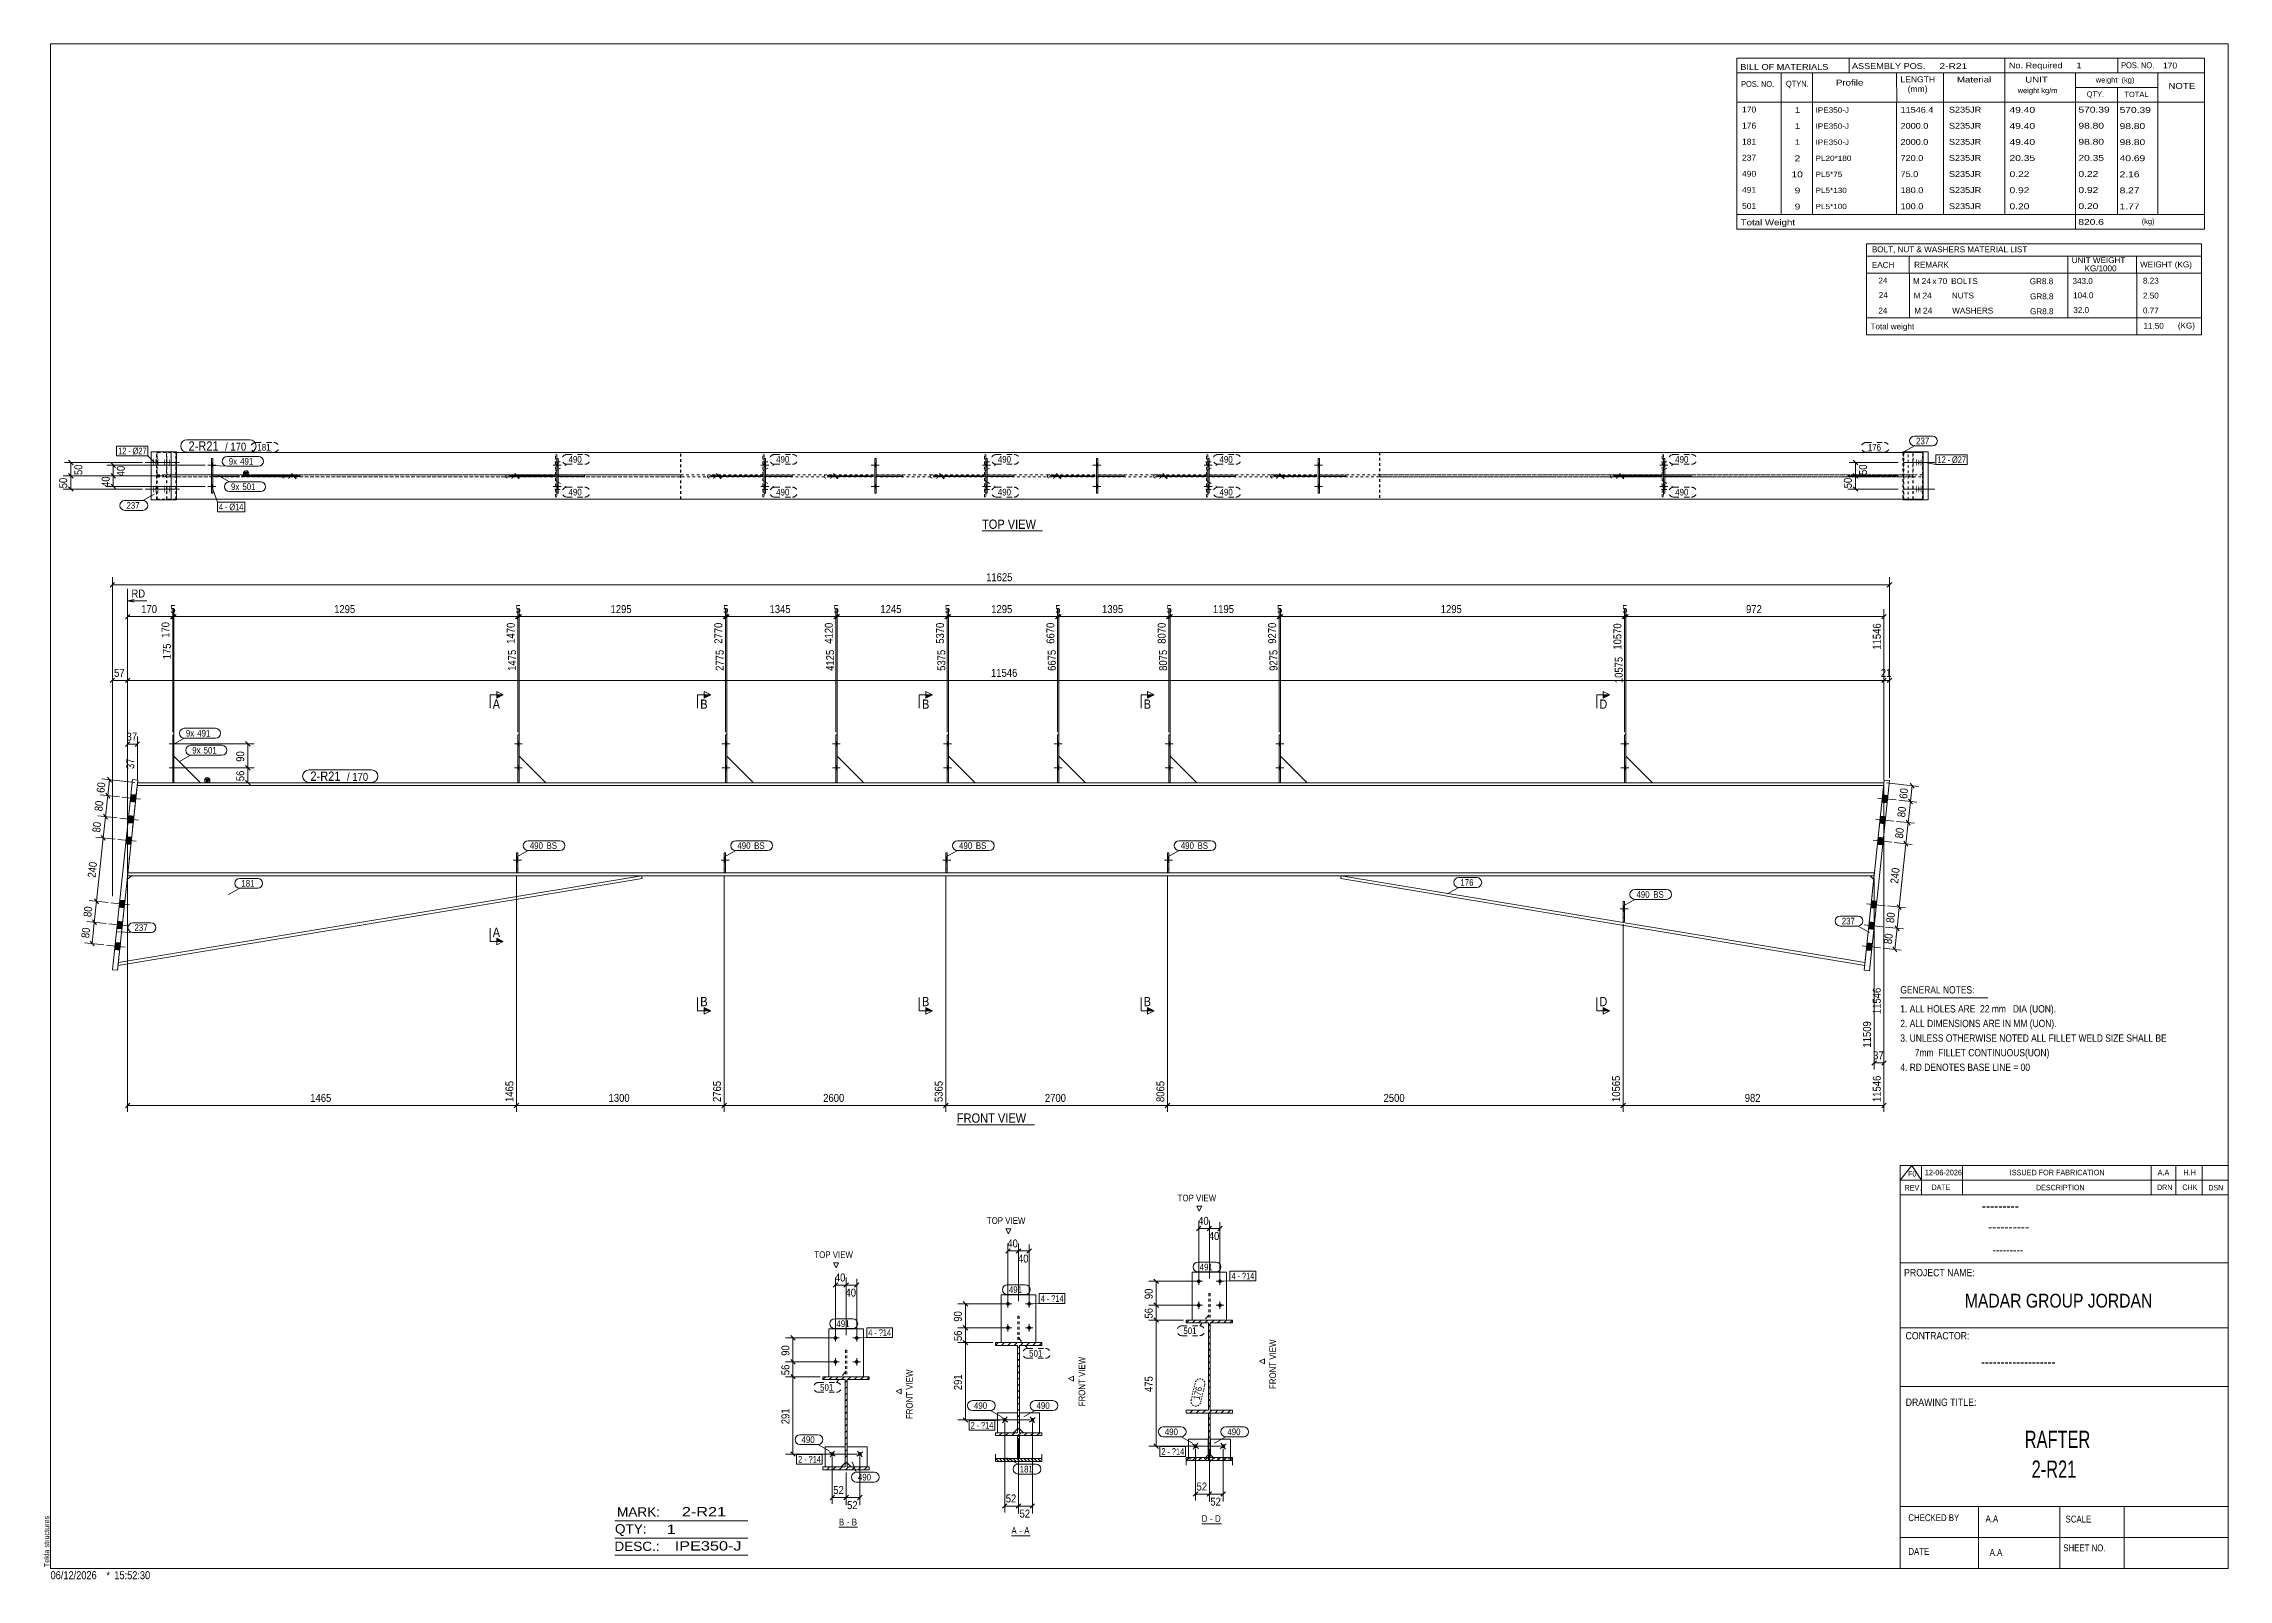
# Model space of a CAD drawing. Header units: millimetres. Extents: x 2 to 825, y 1 to 579.
import ezdxf

# ---------------------------------------------------------------- set-up
doc = ezdxf.new("R2010")
doc.units = ezdxf.units.MM
for name, pattern in [('XKITLINE00', [0]), ('XKITLINE01', [4, 1, -1, 1, -1]), ('XKITLINE02', [4, 2, -2]), ('XKITLINE04', [3, 0.5, -0.5, 0.5, -0.5, 0.5, -0.5])]:
    doc.linetypes.add(name, pattern=pattern)
for name, color, linetype, lineweight in [('Bolt', 3, 'Continuous', 0), ('BoltMark', 7, 'Continuous', 0), ('Dimensions', 7, 'Continuous', 0), ('DrawingSheet', 5, 'Continuous', 0), ('OtherObjectType', 7, 'Continuous', 0), ('Part', 2, 'Continuous', 0), ('PartMark', 7, 'Continuous', 0), ('Section', 6, 'Continuous', 0)]:
    doc.layers.add(name, color=color, linetype=linetype, lineweight=lineweight)
doc.styles.add('@ARIAL_UNICODE_MS_BOLD', font='ARIAL.TTF')
doc.styles.add('ARIAL', font='ARIAL.TTF')
doc.styles.add('ARIAL_NARROW', font='ARIALN.TTF')
doc.styles.add('COMIC_SANS_MS_BOLD', font='COMICBD.TTF')
doc.styles.add('SWIS721_EX_BT', font='ARIAL.TTF')
doc.styles.add('SWISSE', font='ARIAL.TTF')

# ---------------------------------------------------------------- blocks, each defined once
blk = doc.blocks.new('*A1')
at = {"layer": 'Part', "color": 7, "linetype": 'XKITLINE00', "lineweight": 0}
for p, q in [((295.78, 76.12), (296.88, 77.22)), ((295.78, 76.12), (295.78, 76.12)), ((298.14, 76.12), (299.24, 77.22)), ((300.5, 76.12), (301.6, 77.22)), ((302.86, 76.12), (303.96, 77.22)), ((304.18, 75.09), (304.88, 75.79)), ((305.21, 76.12), (306.31, 77.22)), ((307.57, 76.12), (308.67, 77.22)), ((309.93, 76.12), (311.03, 77.22)), ((312.29, 76.12), (313.28, 77.12)), ((304.18, 72.73), (304.88, 73.43)), ((304.18, 70.38), (304.88, 71.08)), ((304.18, 68.02), (304.88, 68.72)), ((304.18, 65.66), (304.88, 66.36)), ((304.18, 63.3), (304.88, 64)), ((304.18, 60.95), (304.88, 61.65)), ((304.18, 58.59), (304.88, 59.29)), ((304.18, 56.23), (304.88, 56.93)), ((304.18, 53.87), (304.88, 54.57)), ((304.18, 51.52), (304.88, 52.22)), ((304.18, 49.16), (304.88, 49.86)), ((295.79, 43.12), (295.99, 43.32)), ((297.24, 42.22), (298.34, 43.32)), ((299.6, 42.22), (300.7, 43.32)), ((301.96, 42.22), (303.06, 43.32)), ((304.18, 46.8), (304.88, 47.5)), ((304.18, 44.44), (304.88, 45.14)), ((304.32, 42.22), (305.42, 43.32)), ((306.67, 42.22), (307.77, 43.32)), ((309.03, 42.22), (310.13, 43.32)), ((311.39, 42.22), (312.49, 43.32))]:
    blk.add_line(p, q, dxfattribs=at)
blk = doc.blocks.new('*A2')
at = {"layer": 'Part', "color": 7, "linetype": 'XKITLINE00', "lineweight": 0}
for p, q in [((432.57, 97.44), (433.67, 98.54)), ((432.57, 97.44), (432.57, 97.44)), ((434.93, 97.44), (436.03, 98.54)), ((437.29, 97.44), (438.39, 98.54)), ((439.65, 97.44), (440.75, 98.54)), ((440.97, 96.41), (441.67, 97.11)), ((440.97, 94.05), (441.67, 94.75)), ((440.97, 91.7), (441.67, 92.4)), ((442, 97.44), (443.1, 98.54)), ((444.36, 97.44), (445.46, 98.54)), ((446.72, 97.44), (447.82, 98.54)), ((449.07, 97.44), (450.07, 98.44)), ((440.97, 89.34), (441.67, 90.04)), ((440.97, 86.98), (441.67, 87.68)), ((440.97, 84.62), (441.67, 85.32)), ((440.97, 82.27), (441.67, 82.97)), ((440.97, 79.91), (441.67, 80.61)), ((440.97, 77.55), (441.67, 78.25)), ((440.97, 75.19), (441.67, 75.89)), ((440.97, 72.84), (441.67, 73.54)), ((440.97, 70.48), (441.67, 71.18)), ((440.97, 68.12), (441.67, 68.82)), ((440.97, 65.77), (441.67, 66.47)), ((432.58, 64.44), (432.78, 64.64)), ((434.03, 63.54), (435.13, 64.64)), ((436.39, 63.54), (437.49, 64.64)), ((438.75, 63.54), (439.85, 64.64)), ((441.11, 63.54), (442.21, 64.64)), ((443.46, 63.54), (444.56, 64.64)), ((445.82, 63.54), (446.92, 64.64)), ((448.18, 63.54), (449.28, 64.64))]:
    blk.add_line(p, q, dxfattribs=at)
blk = doc.blocks.new('*A3')
at = {"layer": 'Part', "color": 7, "linetype": 'XKITLINE00', "lineweight": 0}
for p, q in [((441.03, 63.54), (440.97, 63.48)), ((441.67, 61.82), (440.97, 61.12)), ((441.67, 59.46), (440.97, 58.76)), ((441.67, 57.1), (440.97, 56.4)), ((441.67, 54.75), (440.97, 54.05)), ((441.67, 52.39), (440.97, 51.69)), ((441.67, 50.03), (440.97, 49.33)), ((433.69, 46.76), (432.57, 45.65)), ((436.05, 46.76), (434.93, 45.65)), ((438.4, 46.76), (437.29, 45.65)), ((440.76, 46.76), (439.65, 45.65)), ((441.67, 47.68), (440.97, 46.98)), ((443.12, 46.76), (442, 45.65)), ((445.48, 46.76), (444.36, 45.65)), ((447.83, 46.76), (446.72, 45.65)), ((450.07, 46.65), (449.07, 45.65))]:
    blk.add_line(p, q, dxfattribs=at)
blk = doc.blocks.new('*A4')
at = {"layer": 'Part', "color": 7, "linetype": 'XKITLINE00', "lineweight": 0}
for p, q in [((360.73, 88.94), (361.83, 90.04)), ((360.73, 88.94), (360.73, 88.94)), ((363.08, 88.94), (364.18, 90.04)), ((365.44, 88.94), (366.54, 90.04)), ((367.8, 88.94), (368.9, 90.04)), ((369.13, 87.91), (369.83, 88.61)), ((369.13, 85.56), (369.83, 86.26)), ((369.13, 83.2), (369.83, 83.9)), ((370.16, 88.94), (371.26, 90.04)), ((372.51, 88.94), (373.61, 90.04)), ((374.87, 88.94), (375.97, 90.04)), ((377.23, 88.94), (378.23, 89.94)), ((369.13, 80.84), (369.83, 81.54)), ((369.13, 78.48), (369.83, 79.18)), ((369.13, 76.13), (369.83, 76.83)), ((369.13, 73.77), (369.83, 74.47)), ((369.13, 71.41), (369.83, 72.11)), ((369.13, 69.05), (369.83, 69.75)), ((369.13, 66.7), (369.83, 67.4)), ((369.13, 64.34), (369.83, 65.04)), ((369.13, 61.98), (369.83, 62.68)), ((369.13, 59.63), (369.83, 60.33)), ((369.13, 57.27), (369.83, 57.97)), ((360.73, 55.94), (360.93, 56.14)), ((362.19, 55.04), (363.29, 56.14)), ((364.54, 55.04), (365.64, 56.14)), ((366.9, 55.04), (368, 56.14)), ((369.26, 55.04), (370.36, 56.14)), ((371.62, 55.04), (372.72, 56.14)), ((373.97, 55.04), (375.07, 56.14)), ((376.33, 55.04), (377.43, 56.14))]:
    blk.add_line(p, q, dxfattribs=at)
blk = doc.blocks.new('*A5')
at = {"layer": 'Part', "color": 7, "linetype": 'XKITLINE00', "lineweight": 0}
for p, q in [((369.28, 53.83), (369.13, 53.98)), ((369.83, 51.96), (369.13, 52.66)), ((369.83, 50.65), (369.13, 51.35)), ((369.83, 49.33), (369.13, 50.03)), ((369.83, 53.28), (369.28, 53.83)), ((369.83, 54.59), (369.38, 55.04)), ((361.38, 45.93), (360.93, 46.39)), ((362.04, 45.28), (361.38, 45.93)), ((363.36, 45.28), (362.24, 46.39)), ((364.67, 45.28), (363.56, 46.39)), ((365.99, 45.28), (364.87, 46.39)), ((367.3, 45.28), (366.19, 46.39)), ((368.62, 45.28), (367.5, 46.39)), ((369.93, 45.28), (368.82, 46.39)), ((369.83, 48.02), (369.13, 48.72)), ((369.83, 46.7), (369.13, 47.4)), ((371.25, 45.28), (370.14, 46.39)), ((372.57, 45.28), (371.45, 46.39)), ((373.88, 45.28), (372.77, 46.39)), ((375.2, 45.28), (374.08, 46.39)), ((376.51, 45.28), (375.4, 46.39)), ((377.83, 45.28), (376.71, 46.39)), ((378.23, 46.19), (378.03, 46.39))]:
    blk.add_line(p, q, dxfattribs=at)
blk = doc.blocks.new('*A6')
at = {"layer": 'Bolt'}
for points in [[(259.12, 316.12), (259.62, 316.12), (259.62, 314.72), (259.12, 314.72)], [(259.12, 316.12), (259.62, 316.12), (259.62, 314.72), (259.12, 314.72)], [(259.12, 307.12), (259.62, 307.12), (259.62, 305.72), (259.12, 305.72)], [(259.12, 307.12), (259.62, 307.12), (259.62, 305.72), (259.12, 305.72)]]:
    blk.add_hatch(color=3, dxfattribs=at).paths.add_polyline_path(points, flags=17)
at = {"layer": 'Bolt', "color": 3, "linetype": 'XKITLINE00', "lineweight": 0}
for p, q in [((260.78, 315.42), (257.78, 315.42)), ((260.78, 315.42), (257.78, 315.42)), ((259.62, 316.12), (259.12, 316.12)), ((259.62, 316.12), (259.12, 316.12)), ((259.62, 314.72), (259.12, 314.72)), ((259.62, 314.72), (259.12, 314.72)), ((260.78, 306.42), (257.78, 306.42)), ((260.78, 306.42), (257.78, 306.42)), ((259.62, 307.12), (259.12, 307.12)), ((259.62, 307.12), (259.12, 307.12)), ((259.62, 305.72), (259.12, 305.72)), ((259.62, 305.72), (259.12, 305.72))]:
    blk.add_line(p, q, dxfattribs=at)
blk = doc.blocks.new('*A7')
at = {"layer": 'Bolt'}
for points in [[(300.7, 316.12), (301.2, 316.12), (301.2, 314.72), (300.7, 314.72)], [(300.7, 316.12), (301.2, 316.12), (301.2, 314.72), (300.7, 314.72)], [(300.7, 307.12), (301.2, 307.12), (301.2, 305.72), (300.7, 305.72)], [(300.7, 307.12), (301.2, 307.12), (301.2, 305.72), (300.7, 305.72)]]:
    blk.add_hatch(color=3, dxfattribs=at).paths.add_polyline_path(points, flags=17)
at = {"layer": 'Bolt', "color": 3, "linetype": 'XKITLINE00', "lineweight": 0}
for p, q in [((302.36, 315.42), (299.36, 315.42)), ((302.36, 315.42), (299.36, 315.42)), ((301.2, 316.12), (300.7, 316.12)), ((301.2, 316.12), (300.7, 316.12)), ((301.2, 314.72), (300.7, 314.72)), ((301.2, 314.72), (300.7, 314.72)), ((302.36, 306.42), (299.36, 306.42)), ((302.36, 306.42), (299.36, 306.42)), ((301.2, 307.12), (300.7, 307.12)), ((301.2, 307.12), (300.7, 307.12)), ((301.2, 305.72), (300.7, 305.72)), ((301.2, 305.72), (300.7, 305.72))]:
    blk.add_line(p, q, dxfattribs=at)
blk = doc.blocks.new('*A8')
at = {"layer": 'Bolt', "color": 3, "linetype": 'XKITLINE02', "lineweight": 0}
for p, q in [((343.95, 271.72), (340.95, 271.72)), ((342.6, 272.71), (342.1, 272.71)), ((342.6, 270.74), (342.1, 270.74))]:
    blk.add_line(p, q, dxfattribs=at)
blk = doc.blocks.new('*A9')
at = {"layer": 'Bolt'}
blk.add_hatch(color=3, dxfattribs=at).paths.add_polyline_path([(342.6, 270.74), (342.1, 270.74), (342.1, 272.71), (342.6, 272.71)], flags=17)
at = {"layer": 'Bolt', "color": 3, "linetype": 'XKITLINE00', "lineweight": 0}
for p, q in [((343.95, 271.72), (340.95, 271.72)), ((342.6, 272.71), (342.1, 272.71)), ((342.6, 270.74), (342.1, 270.74))]:
    blk.add_line(p, q, dxfattribs=at)
blk = doc.blocks.new('*A10')
at = {"layer": 'Bolt'}
for points in [[(342.6, 316.12), (343.1, 316.12), (343.1, 314.72), (342.6, 314.72)], [(342.6, 316.12), (343.1, 316.12), (343.1, 314.72), (342.6, 314.72)], [(342.6, 307.12), (343.1, 307.12), (343.1, 305.72), (342.6, 305.72)], [(342.6, 307.12), (343.1, 307.12), (343.1, 305.72), (342.6, 305.72)]]:
    blk.add_hatch(color=3, dxfattribs=at).paths.add_polyline_path(points, flags=17)
at = {"layer": 'Bolt', "color": 3, "linetype": 'XKITLINE00', "lineweight": 0}
for p, q in [((344.26, 315.42), (341.26, 315.42)), ((344.26, 315.42), (341.26, 315.42)), ((343.1, 316.12), (342.6, 316.12)), ((343.1, 316.12), (342.6, 316.12)), ((343.1, 314.72), (342.6, 314.72)), ((343.1, 314.72), (342.6, 314.72)), ((344.26, 306.42), (341.26, 306.42)), ((344.26, 306.42), (341.26, 306.42)), ((343.1, 307.12), (342.6, 307.12)), ((343.1, 307.12), (342.6, 307.12)), ((343.1, 305.72), (342.6, 305.72)), ((343.1, 305.72), (342.6, 305.72))]:
    blk.add_line(p, q, dxfattribs=at)
blk = doc.blocks.new('*A11')
at = {"layer": 'Bolt'}
for points in [[(384.18, 316.12), (384.68, 316.12), (384.68, 314.72), (384.18, 314.72)], [(384.18, 316.12), (384.68, 316.12), (384.68, 314.72), (384.18, 314.72)], [(384.18, 307.12), (384.68, 307.12), (384.68, 305.72), (384.18, 305.72)], [(384.18, 307.12), (384.68, 307.12), (384.68, 305.72), (384.18, 305.72)]]:
    blk.add_hatch(color=3, dxfattribs=at).paths.add_polyline_path(points, flags=17)
at = {"layer": 'Bolt', "color": 3, "linetype": 'XKITLINE00', "lineweight": 0}
for p, q in [((385.84, 315.42), (382.84, 315.42)), ((385.84, 315.42), (382.84, 315.42)), ((384.68, 316.12), (384.18, 316.12)), ((384.68, 316.12), (384.18, 316.12)), ((384.68, 314.72), (384.18, 314.72)), ((384.68, 314.72), (384.18, 314.72)), ((385.84, 306.42), (382.84, 306.42)), ((385.84, 306.42), (382.84, 306.42)), ((384.68, 307.12), (384.18, 307.12)), ((384.68, 307.12), (384.18, 307.12)), ((384.68, 305.72), (384.18, 305.72)), ((384.68, 305.72), (384.18, 305.72))]:
    blk.add_line(p, q, dxfattribs=at)
blk = doc.blocks.new('*A12')
at = {"layer": 'Bolt', "color": 3, "linetype": 'XKITLINE02', "lineweight": 0}
for p, q in [((427.43, 271.72), (424.43, 271.72)), ((426.08, 272.71), (425.58, 272.71)), ((426.08, 270.74), (425.58, 270.74))]:
    blk.add_line(p, q, dxfattribs=at)
blk = doc.blocks.new('*A13')
at = {"layer": 'Bolt'}
blk.add_hatch(color=3, dxfattribs=at).paths.add_polyline_path([(426.08, 270.74), (425.58, 270.74), (425.58, 272.71), (426.08, 272.71)], flags=17)
at = {"layer": 'Bolt', "color": 3, "linetype": 'XKITLINE00', "lineweight": 0}
for p, q in [((427.43, 271.72), (424.43, 271.72)), ((426.08, 272.71), (425.58, 272.71)), ((426.08, 270.74), (425.58, 270.74))]:
    blk.add_line(p, q, dxfattribs=at)
blk = doc.blocks.new('*A14')
at = {"layer": 'Bolt'}
for points in [[(426.08, 316.12), (426.58, 316.12), (426.58, 314.72), (426.08, 314.72)], [(426.08, 316.12), (426.58, 316.12), (426.58, 314.72), (426.08, 314.72)], [(426.08, 307.12), (426.58, 307.12), (426.58, 305.72), (426.08, 305.72)], [(426.08, 307.12), (426.58, 307.12), (426.58, 305.72), (426.08, 305.72)]]:
    blk.add_hatch(color=3, dxfattribs=at).paths.add_polyline_path(points, flags=17)
at = {"layer": 'Bolt', "color": 3, "linetype": 'XKITLINE00', "lineweight": 0}
for p, q in [((427.74, 315.42), (424.74, 315.42)), ((427.74, 315.42), (424.74, 315.42)), ((426.58, 316.12), (426.08, 316.12)), ((426.58, 316.12), (426.08, 316.12)), ((426.58, 314.72), (426.08, 314.72)), ((426.58, 314.72), (426.08, 314.72)), ((427.74, 306.42), (424.74, 306.42)), ((427.74, 306.42), (424.74, 306.42)), ((426.58, 307.12), (426.08, 307.12)), ((426.58, 307.12), (426.08, 307.12)), ((426.58, 305.72), (426.08, 305.72)), ((426.58, 305.72), (426.08, 305.72))]:
    blk.add_line(p, q, dxfattribs=at)
blk = doc.blocks.new('*A15')
at = {"layer": 'Bolt'}
for points in [[(467.66, 316.12), (468.16, 316.12), (468.16, 314.72), (467.66, 314.72)], [(467.66, 316.12), (468.16, 316.12), (468.16, 314.72), (467.66, 314.72)], [(467.66, 307.12), (468.16, 307.12), (468.16, 305.72), (467.66, 305.72)], [(467.66, 307.12), (468.16, 307.12), (468.16, 305.72), (467.66, 305.72)]]:
    blk.add_hatch(color=3, dxfattribs=at).paths.add_polyline_path(points, flags=17)
at = {"layer": 'Bolt', "color": 3, "linetype": 'XKITLINE00', "lineweight": 0}
for p, q in [((469.32, 315.42), (466.32, 315.42)), ((469.32, 315.42), (466.32, 315.42)), ((468.16, 316.12), (467.66, 316.12)), ((468.16, 316.12), (467.66, 316.12)), ((468.16, 314.72), (467.66, 314.72)), ((468.16, 314.72), (467.66, 314.72)), ((469.32, 306.42), (466.32, 306.42)), ((469.32, 306.42), (466.32, 306.42)), ((468.16, 307.12), (467.66, 307.12)), ((468.16, 307.12), (467.66, 307.12)), ((468.16, 305.72), (467.66, 305.72)), ((468.16, 305.72), (467.66, 305.72))]:
    blk.add_line(p, q, dxfattribs=at)
blk = doc.blocks.new('*A16')
at = {"layer": 'Bolt', "color": 3, "linetype": 'XKITLINE02', "lineweight": 0}
for p, q in [((599.01, 253.34), (596.01, 253.34)), ((597.66, 254.32), (597.16, 254.32)), ((597.66, 252.36), (597.16, 252.36))]:
    blk.add_line(p, q, dxfattribs=at)
blk = doc.blocks.new('*A17')
at = {"layer": 'Bolt'}
blk.add_hatch(color=3, dxfattribs=at).paths.add_polyline_path([(597.66, 252.36), (597.16, 252.36), (597.16, 254.32), (597.66, 254.32)], flags=17)
at = {"layer": 'Bolt', "color": 3, "linetype": 'XKITLINE00', "lineweight": 0}
for p, q in [((599.01, 253.34), (596.01, 253.34)), ((597.66, 254.32), (597.16, 254.32)), ((597.66, 252.36), (597.16, 252.36))]:
    blk.add_line(p, q, dxfattribs=at)
blk = doc.blocks.new('*A18')
at = {"layer": 'Bolt'}
for points in [[(597.66, 316.12), (598.16, 316.12), (598.16, 314.72), (597.66, 314.72)], [(597.66, 316.12), (598.16, 316.12), (598.16, 314.72), (597.66, 314.72)], [(597.66, 307.12), (598.16, 307.12), (598.16, 305.72), (597.66, 305.72)], [(597.66, 307.12), (598.16, 307.12), (598.16, 305.72), (597.66, 305.72)]]:
    blk.add_hatch(color=3, dxfattribs=at).paths.add_polyline_path(points, flags=17)
at = {"layer": 'Bolt', "color": 3, "linetype": 'XKITLINE00', "lineweight": 0}
for p, q in [((599.32, 315.42), (596.32, 315.42)), ((599.32, 315.42), (596.32, 315.42)), ((598.16, 316.12), (597.66, 316.12)), ((598.16, 316.12), (597.66, 316.12)), ((598.16, 314.72), (597.66, 314.72)), ((598.16, 314.72), (597.66, 314.72)), ((599.32, 306.42), (596.32, 306.42)), ((599.32, 306.42), (596.32, 306.42)), ((598.16, 307.12), (597.66, 307.12)), ((598.16, 307.12), (597.66, 307.12)), ((598.16, 305.72), (597.66, 305.72)), ((598.16, 305.72), (597.66, 305.72))]:
    blk.add_line(p, q, dxfattribs=at)
blk = doc.blocks.new('*A19')
at = {"layer": 'Bolt'}
for points in [[(696.55, 293.3), (694.56, 293.51), (694.85, 296.2), (696.83, 295.99)], [(696.55, 293.3), (694.56, 293.51), (694.85, 296.2), (696.83, 295.99)], [(695.71, 285.35), (693.72, 285.56), (694.01, 288.24), (696, 288.03)], [(695.71, 285.35), (693.72, 285.56), (694.01, 288.24), (696, 288.03)], [(694.87, 277.39), (692.88, 277.6), (693.17, 280.29), (695.16, 280.08)], [(694.87, 277.39), (692.88, 277.6), (693.17, 280.29), (695.16, 280.08)], [(692.36, 253.53), (690.37, 253.74), (690.65, 256.42), (692.64, 256.21)], [(692.36, 253.53), (690.37, 253.74), (690.65, 256.42), (692.64, 256.21)], [(691.52, 245.57), (689.53, 245.78), (689.81, 248.46), (691.8, 248.25)], [(691.52, 245.57), (689.53, 245.78), (689.81, 248.46), (691.8, 248.25)], [(690.68, 237.61), (688.69, 237.82), (688.97, 240.51), (690.96, 240.3)], [(690.68, 237.61), (688.69, 237.82), (688.97, 240.51), (690.96, 240.3)]]:
    blk.add_hatch(color=3, dxfattribs=at).paths.add_polyline_path(points, flags=17)
at = {"layer": 'Bolt', "color": 3, "linetype": 'XKITLINE00', "lineweight": 0}
for p, q in [((696.83, 295.99), (694.85, 296.2)), ((696.83, 295.99), (694.85, 296.2)), ((699.93, 294.31), (692.96, 295.04)), ((699.93, 294.31), (692.96, 295.04)), ((696, 288.03), (694.01, 288.24)), ((696, 288.03), (694.01, 288.24)), ((696.55, 293.3), (694.56, 293.51)), ((696.55, 293.3), (694.56, 293.51)), ((699.09, 286.35), (692.12, 287.08)), ((699.09, 286.35), (692.12, 287.08)), ((695.16, 280.08), (693.17, 280.29)), ((695.16, 280.08), (693.17, 280.29)), ((695.71, 285.35), (693.72, 285.56)), ((695.71, 285.35), (693.72, 285.56)), ((698.25, 278.39), (691.29, 279.13)), ((698.25, 278.39), (691.29, 279.13)), ((694.87, 277.39), (692.88, 277.6)), ((694.87, 277.39), (692.88, 277.6)), ((695.73, 254.53), (688.77, 255.26)), ((695.73, 254.53), (688.77, 255.26)), ((692.64, 256.21), (690.65, 256.42)), ((692.64, 256.21), (690.65, 256.42)), ((694.89, 246.57), (687.93, 247.31)), ((694.89, 246.57), (687.93, 247.31)), ((691.8, 248.25), (689.81, 248.46)), ((691.8, 248.25), (689.81, 248.46)), ((692.36, 253.53), (690.37, 253.74)), ((692.36, 253.53), (690.37, 253.74)), ((694.05, 238.62), (687.09, 239.35)), ((694.05, 238.62), (687.09, 239.35)), ((690.96, 240.3), (688.97, 240.51)), ((690.96, 240.3), (688.97, 240.51)), ((691.52, 245.57), (689.53, 245.78)), ((691.52, 245.57), (689.53, 245.78)), ((690.68, 237.61), (688.69, 237.82)), ((690.68, 237.61), (688.69, 237.82))]:
    blk.add_line(p, q, dxfattribs=at)
blk = doc.blocks.new('*A20')
at = {"layer": 'Bolt'}
for points in [[(36.9, 293.51), (34.92, 293.72), (35.2, 296.41), (37.19, 296.2)], [(36.9, 293.51), (34.92, 293.72), (35.2, 296.41), (37.19, 296.2)], [(36.07, 285.56), (34.08, 285.77), (34.36, 288.45), (36.35, 288.24)], [(36.07, 285.56), (34.08, 285.77), (34.36, 288.45), (36.35, 288.24)], [(35.23, 277.6), (33.24, 277.81), (33.52, 280.5), (35.51, 280.29)], [(35.23, 277.6), (33.24, 277.81), (33.52, 280.5), (35.51, 280.29)], [(32.71, 253.74), (30.72, 253.94), (31, 256.63), (32.99, 256.42)], [(32.71, 253.74), (30.72, 253.94), (31, 256.63), (32.99, 256.42)], [(31.87, 245.78), (29.88, 245.99), (30.16, 248.67), (32.15, 248.46)], [(31.87, 245.78), (29.88, 245.99), (30.16, 248.67), (32.15, 248.46)], [(31.03, 237.82), (29.04, 238.03), (29.32, 240.72), (31.31, 240.51)], [(31.03, 237.82), (29.04, 238.03), (29.32, 240.72), (31.31, 240.51)]]:
    blk.add_hatch(color=3, dxfattribs=at).paths.add_polyline_path(points, flags=17)
at = {"layer": 'Bolt', "color": 3, "linetype": 'XKITLINE00', "lineweight": 0}
for p, q in [((35.2, 296.41), (37.19, 296.2)), ((35.2, 296.41), (37.19, 296.2)), ((31.92, 295.4), (38.89, 294.66)), ((31.92, 295.4), (38.89, 294.66)), ((34.36, 288.45), (36.35, 288.24)), ((34.36, 288.45), (36.35, 288.24)), ((34.92, 293.72), (36.9, 293.51)), ((34.92, 293.72), (36.9, 293.51)), ((31.09, 287.44), (38.05, 286.71)), ((31.09, 287.44), (38.05, 286.71)), ((33.52, 280.5), (35.51, 280.29)), ((33.52, 280.5), (35.51, 280.29)), ((34.08, 285.77), (36.07, 285.56)), ((34.08, 285.77), (36.07, 285.56)), ((30.25, 279.49), (37.21, 278.75)), ((30.25, 279.49), (37.21, 278.75)), ((33.24, 277.81), (35.23, 277.6)), ((33.24, 277.81), (35.23, 277.6)), ((27.73, 255.62), (34.69, 254.88)), ((27.73, 255.62), (34.69, 254.88)), ((31, 256.63), (32.99, 256.42)), ((31, 256.63), (32.99, 256.42)), ((26.89, 247.66), (33.85, 246.93)), ((26.89, 247.66), (33.85, 246.93)), ((30.16, 248.67), (32.15, 248.46)), ((30.16, 248.67), (32.15, 248.46)), ((30.72, 253.94), (32.71, 253.74)), ((30.72, 253.94), (32.71, 253.74)), ((26.05, 239.71), (33.01, 238.97)), ((26.05, 239.71), (33.01, 238.97)), ((29.32, 240.72), (31.31, 240.51)), ((29.32, 240.72), (31.31, 240.51)), ((29.88, 245.99), (31.87, 245.78)), ((29.88, 245.99), (31.87, 245.78)), ((29.04, 238.03), (31.03, 237.82)), ((29.04, 238.03), (31.03, 237.82))]:
    blk.add_line(p, q, dxfattribs=at)
blk = doc.blocks.new('*A21')
at = {"layer": 'Part'}
blk.add_hatch(color=2, dxfattribs=at).paths.add_polyline_path([(63.18, 302.22), (64.78, 302.22), (63.98, 300.82)], flags=17)
at = {"layer": 'Part', "color": 7, "linetype": 'XKITLINE01', "lineweight": 0}
for p, q in [((37.68, 300.82), (33.98, 265.82)), ((691.64, 265.82), (695.33, 300.82))]:
    blk.add_line(p, q, dxfattribs=at)
at = {"layer": 'Part', "color": 2, "linetype": 'XKITLINE00', "lineweight": 0}
for p, q in [((242.72, 299.72), (37.56, 299.72)), ((242.72, 300.82), (37.68, 300.82)), ((63.98, 300.82), (63.18, 302.22)), ((63.18, 302.22), (64.78, 302.22)), ((64.78, 302.22), (63.98, 300.82)), ((284.62, 300.82), (242.82, 300.82)), ((284.62, 299.72), (242.82, 299.72)), ((326.2, 300.82), (284.72, 300.82)), ((326.2, 299.72), (284.72, 299.72)), ((368.1, 300.82), (326.3, 300.82)), ((368.1, 299.72), (326.3, 299.72)), ((409.68, 300.82), (368.2, 300.82)), ((409.68, 299.72), (368.2, 299.72)), ((451.58, 300.82), (409.78, 300.82)), ((451.58, 299.72), (409.78, 299.72)), ((695.33, 300.82), (451.68, 300.82)), ((695.22, 299.72), (451.68, 299.72)), ((33.98, 265.82), (242.72, 265.82)), ((242.72, 266.92), (34.1, 266.92)), ((284.62, 266.92), (242.82, 266.92)), ((242.82, 265.82), (284.62, 265.82)), ((326.2, 266.92), (284.72, 266.92)), ((284.72, 265.82), (326.2, 265.82)), ((368.1, 266.92), (326.3, 266.92)), ((326.3, 265.82), (368.1, 265.82)), ((409.68, 266.92), (368.2, 266.92)), ((368.2, 265.82), (409.68, 265.82)), ((451.58, 266.92), (409.78, 266.92)), ((409.78, 265.82), (451.58, 265.82)), ((691.76, 266.92), (451.68, 266.92)), ((451.68, 265.82), (691.64, 265.82))]:
    blk.add_line(p, q, dxfattribs=at)
blk.add_circle((63.98, 301.72), 1, dxfattribs=at)
blk = doc.blocks.new('*A22')
at = {"layer": 'Part', "color": 2, "linetype": 'XKITLINE00', "lineweight": 0}
blk.add_line((51.46, 310.82), (61.46, 300.82), dxfattribs=at)
at = {"layer": 'Part', "color": 7, "linetype": 'XKITLINE01', "lineweight": 0}
for p, q in [((51.46, 300.82), (51.46, 310.82)), ((61.46, 300.82), (51.46, 300.82))]:
    blk.add_line(p, q, dxfattribs=at)
blk = doc.blocks.new('*A23')
at = {"layer": 'Part', "color": 2, "linetype": 'XKITLINE00', "lineweight": 0}
for p, q in [((50.96, 300.82), (50.96, 318.82)), ((50.96, 318.82), (51.46, 318.82)), ((51.46, 318.82), (51.46, 300.82))]:
    blk.add_line(p, q, dxfattribs=at)
at = {"layer": 'Part', "color": 7, "linetype": 'XKITLINE01', "lineweight": 0}
blk.add_line((51.46, 300.82), (50.96, 300.82), dxfattribs=at)
blk = doc.blocks.new('*A24')
at = {"layer": 'Part', "color": 7, "linetype": 'XKITLINE01', "lineweight": 0}
for p, q in [((180.46, 274.42), (180.46, 266.92)), ((180.96, 274.42), (180.46, 274.42)), ((180.96, 266.92), (180.96, 274.42)), ((180.46, 268.42), (180.96, 268.42)), ((180.46, 266.92), (180.96, 266.92))]:
    blk.add_line(p, q, dxfattribs=at)
blk = doc.blocks.new('*A25')
at = {"layer": 'Part', "color": 2, "linetype": 'XKITLINE00', "lineweight": 0}
for p, q in [((180.46, 266.92), (180.46, 274.42)), ((180.46, 274.42), (180.96, 274.42)), ((180.96, 274.42), (180.96, 266.92))]:
    blk.add_line(p, q, dxfattribs=at)
at = {"layer": 'Part', "color": 7, "linetype": 'XKITLINE01', "lineweight": 0}
for p, q in [((180.46, 268.42), (180.96, 268.42)), ((180.96, 266.92), (180.46, 266.92))]:
    blk.add_line(p, q, dxfattribs=at)
blk = doc.blocks.new('*A26')
at = {"layer": 'Part', "color": 2, "linetype": 'XKITLINE00', "lineweight": 0}
blk.add_line((191.46, 300.82), (181.46, 310.82), dxfattribs=at)
at = {"layer": 'Part', "color": 7, "linetype": 'XKITLINE01', "lineweight": 0}
for p, q in [((181.46, 310.82), (181.46, 300.82)), ((181.46, 300.82), (191.46, 300.82))]:
    blk.add_line(p, q, dxfattribs=at)
blk = doc.blocks.new('*A27')
at = {"layer": 'Part', "color": 2, "linetype": 'XKITLINE00', "lineweight": 0}
for p, q in [((180.96, 300.82), (180.96, 318.82)), ((180.96, 318.82), (181.46, 318.82)), ((181.46, 318.82), (181.46, 300.82))]:
    blk.add_line(p, q, dxfattribs=at)
at = {"layer": 'Part', "color": 7, "linetype": 'XKITLINE01', "lineweight": 0}
blk.add_line((181.46, 300.82), (180.96, 300.82), dxfattribs=at)
blk = doc.blocks.new('*A28')
at = {"layer": 'Part', "color": 7, "linetype": 'XKITLINE01', "lineweight": 0}
for p, q in [((258.62, 274.42), (258.62, 266.92)), ((259.12, 274.42), (258.62, 274.42)), ((259.12, 266.92), (259.12, 274.42)), ((258.62, 268.42), (259.12, 268.42)), ((258.62, 266.92), (259.12, 266.92))]:
    blk.add_line(p, q, dxfattribs=at)
blk = doc.blocks.new('*A29')
at = {"layer": 'Part', "color": 2, "linetype": 'XKITLINE00', "lineweight": 0}
for p, q in [((258.62, 266.92), (258.62, 274.42)), ((258.62, 274.42), (259.12, 274.42)), ((259.12, 274.42), (259.12, 266.92))]:
    blk.add_line(p, q, dxfattribs=at)
at = {"layer": 'Part', "color": 7, "linetype": 'XKITLINE01', "lineweight": 0}
for p, q in [((258.62, 268.42), (259.12, 268.42)), ((259.12, 266.92), (258.62, 266.92))]:
    blk.add_line(p, q, dxfattribs=at)
blk = doc.blocks.new('*A30')
at = {"layer": 'Part', "color": 2, "linetype": 'XKITLINE00', "lineweight": 0}
blk.add_line((269.62, 300.82), (259.62, 310.82), dxfattribs=at)
at = {"layer": 'Part', "color": 7, "linetype": 'XKITLINE01', "lineweight": 0}
for p, q in [((259.62, 310.82), (259.62, 300.82)), ((259.62, 300.82), (269.62, 300.82))]:
    blk.add_line(p, q, dxfattribs=at)
blk = doc.blocks.new('*A31')
at = {"layer": 'Part', "color": 2, "linetype": 'XKITLINE00', "lineweight": 0}
for p, q in [((259.12, 300.82), (259.12, 318.82)), ((259.12, 318.82), (259.62, 318.82)), ((259.62, 318.82), (259.62, 300.82))]:
    blk.add_line(p, q, dxfattribs=at)
at = {"layer": 'Part', "color": 7, "linetype": 'XKITLINE01', "lineweight": 0}
blk.add_line((259.62, 300.82), (259.12, 300.82), dxfattribs=at)
blk = doc.blocks.new('*A32')
at = {"layer": 'Part', "color": 2, "linetype": 'XKITLINE00', "lineweight": 0}
blk.add_line((311.2, 300.82), (301.2, 310.82), dxfattribs=at)
at = {"layer": 'Part', "color": 7, "linetype": 'XKITLINE01', "lineweight": 0}
for p, q in [((301.2, 310.82), (301.2, 300.82)), ((301.2, 300.82), (311.2, 300.82))]:
    blk.add_line(p, q, dxfattribs=at)
blk = doc.blocks.new('*A33')
at = {"layer": 'Part', "color": 2, "linetype": 'XKITLINE00', "lineweight": 0}
for p, q in [((300.7, 300.82), (300.7, 318.82)), ((300.7, 318.82), (301.2, 318.82)), ((301.2, 318.82), (301.2, 300.82))]:
    blk.add_line(p, q, dxfattribs=at)
at = {"layer": 'Part', "color": 7, "linetype": 'XKITLINE01', "lineweight": 0}
blk.add_line((301.2, 300.82), (300.7, 300.82), dxfattribs=at)
blk = doc.blocks.new('*A34')
at = {"layer": 'Part', "color": 7, "linetype": 'XKITLINE01', "lineweight": 0}
for p, q in [((342.1, 274.42), (342.1, 266.92)), ((342.6, 274.42), (342.1, 274.42)), ((342.6, 266.92), (342.6, 274.42)), ((342.1, 268.42), (342.6, 268.42)), ((342.1, 266.92), (342.6, 266.92))]:
    blk.add_line(p, q, dxfattribs=at)
blk = doc.blocks.new('*A35')
at = {"layer": 'Part', "color": 2, "linetype": 'XKITLINE00', "lineweight": 0}
for p, q in [((342.1, 266.92), (342.1, 274.42)), ((342.1, 274.42), (342.6, 274.42)), ((342.6, 274.42), (342.6, 266.92))]:
    blk.add_line(p, q, dxfattribs=at)
at = {"layer": 'Part', "color": 7, "linetype": 'XKITLINE01', "lineweight": 0}
for p, q in [((342.1, 268.42), (342.6, 268.42)), ((342.6, 266.92), (342.1, 266.92))]:
    blk.add_line(p, q, dxfattribs=at)
blk = doc.blocks.new('*A36')
at = {"layer": 'Part', "color": 2, "linetype": 'XKITLINE00', "lineweight": 0}
blk.add_line((353.1, 300.82), (343.1, 310.82), dxfattribs=at)
at = {"layer": 'Part', "color": 7, "linetype": 'XKITLINE01', "lineweight": 0}
for p, q in [((343.1, 310.82), (343.1, 300.82)), ((343.1, 300.82), (353.1, 300.82))]:
    blk.add_line(p, q, dxfattribs=at)
blk = doc.blocks.new('*A37')
at = {"layer": 'Part', "color": 2, "linetype": 'XKITLINE00', "lineweight": 0}
for p, q in [((343.1, 318.82), (342.6, 318.82)), ((342.6, 318.82), (342.6, 300.82)), ((343.1, 300.82), (343.1, 318.82))]:
    blk.add_line(p, q, dxfattribs=at)
at = {"layer": 'Part', "color": 7, "linetype": 'XKITLINE01', "lineweight": 0}
blk.add_line((342.6, 300.82), (343.1, 300.82), dxfattribs=at)
blk = doc.blocks.new('*A38')
at = {"layer": 'Part', "color": 2, "linetype": 'XKITLINE00', "lineweight": 0}
blk.add_line((394.68, 300.82), (384.68, 310.82), dxfattribs=at)
at = {"layer": 'Part', "color": 7, "linetype": 'XKITLINE01', "lineweight": 0}
for p, q in [((384.68, 310.82), (384.68, 300.82)), ((384.68, 300.82), (394.68, 300.82))]:
    blk.add_line(p, q, dxfattribs=at)
blk = doc.blocks.new('*A39')
at = {"layer": 'Part', "color": 2, "linetype": 'XKITLINE00', "lineweight": 0}
for p, q in [((384.68, 318.82), (384.18, 318.82)), ((384.18, 318.82), (384.18, 300.82)), ((384.68, 300.82), (384.68, 318.82))]:
    blk.add_line(p, q, dxfattribs=at)
at = {"layer": 'Part', "color": 7, "linetype": 'XKITLINE01', "lineweight": 0}
blk.add_line((384.18, 300.82), (384.68, 300.82), dxfattribs=at)
blk = doc.blocks.new('*A40')
at = {"layer": 'Part', "color": 7, "linetype": 'XKITLINE01', "lineweight": 0}
for p, q in [((425.58, 274.42), (425.58, 266.92)), ((426.08, 274.42), (425.58, 274.42)), ((426.08, 266.92), (426.08, 274.42)), ((425.58, 268.42), (426.08, 268.42)), ((425.58, 266.92), (426.08, 266.92))]:
    blk.add_line(p, q, dxfattribs=at)
blk = doc.blocks.new('*A41')
at = {"layer": 'Part', "color": 2, "linetype": 'XKITLINE00', "lineweight": 0}
for p, q in [((425.58, 266.92), (425.58, 274.42)), ((425.58, 274.42), (426.08, 274.42)), ((426.08, 274.42), (426.08, 266.92))]:
    blk.add_line(p, q, dxfattribs=at)
at = {"layer": 'Part', "color": 7, "linetype": 'XKITLINE01', "lineweight": 0}
for p, q in [((425.58, 268.42), (426.08, 268.42)), ((426.08, 266.92), (425.58, 266.92))]:
    blk.add_line(p, q, dxfattribs=at)
blk = doc.blocks.new('*A42')
at = {"layer": 'Part', "color": 2, "linetype": 'XKITLINE00', "lineweight": 0}
blk.add_line((436.58, 300.82), (426.58, 310.82), dxfattribs=at)
at = {"layer": 'Part', "color": 7, "linetype": 'XKITLINE01', "lineweight": 0}
for p, q in [((426.58, 310.82), (426.58, 300.82)), ((426.58, 300.82), (436.58, 300.82))]:
    blk.add_line(p, q, dxfattribs=at)
blk = doc.blocks.new('*A43')
at = {"layer": 'Part', "color": 2, "linetype": 'XKITLINE00', "lineweight": 0}
for p, q in [((426.58, 318.82), (426.08, 318.82)), ((426.08, 318.82), (426.08, 300.82)), ((426.58, 300.82), (426.58, 318.82))]:
    blk.add_line(p, q, dxfattribs=at)
at = {"layer": 'Part', "color": 7, "linetype": 'XKITLINE01', "lineweight": 0}
blk.add_line((426.08, 300.82), (426.58, 300.82), dxfattribs=at)
blk = doc.blocks.new('*A44')
at = {"layer": 'Part', "color": 2, "linetype": 'XKITLINE00', "lineweight": 0}
blk.add_line((478.16, 300.82), (468.16, 310.82), dxfattribs=at)
at = {"layer": 'Part', "color": 7, "linetype": 'XKITLINE01', "lineweight": 0}
for p, q in [((468.16, 310.82), (468.16, 300.82)), ((468.16, 300.82), (478.16, 300.82))]:
    blk.add_line(p, q, dxfattribs=at)
blk = doc.blocks.new('*A45')
at = {"layer": 'Part', "color": 2, "linetype": 'XKITLINE00', "lineweight": 0}
for p, q in [((468.16, 318.82), (467.66, 318.82)), ((467.66, 318.82), (467.66, 300.82)), ((468.16, 300.82), (468.16, 318.82))]:
    blk.add_line(p, q, dxfattribs=at)
at = {"layer": 'Part', "color": 7, "linetype": 'XKITLINE01', "lineweight": 0}
blk.add_line((467.66, 300.82), (468.16, 300.82), dxfattribs=at)
blk = doc.blocks.new('*A46')
at = {"layer": 'Part', "color": 7, "linetype": 'XKITLINE01', "lineweight": 0}
for p, q in [((597.16, 256.04), (597.16, 248.54)), ((597.66, 256.04), (597.16, 256.04)), ((597.66, 248.54), (597.66, 256.04)), ((597.16, 250.04), (597.66, 250.04)), ((597.16, 248.54), (597.66, 248.54))]:
    blk.add_line(p, q, dxfattribs=at)
blk = doc.blocks.new('*A47')
at = {"layer": 'Part', "color": 2, "linetype": 'XKITLINE00', "lineweight": 0}
for p, q in [((597.16, 248.54), (597.16, 256.04)), ((597.16, 256.04), (597.66, 256.04)), ((597.66, 256.04), (597.66, 248.54)), ((597.66, 248.54), (597.16, 248.54))]:
    blk.add_line(p, q, dxfattribs=at)
at = {"layer": 'Part', "color": 7, "linetype": 'XKITLINE01', "lineweight": 0}
blk.add_line((597.16, 250.04), (597.66, 250.04), dxfattribs=at)
blk = doc.blocks.new('*A48')
at = {"layer": 'Part', "color": 2, "linetype": 'XKITLINE00', "lineweight": 0}
blk.add_line((608.16, 300.82), (598.16, 310.82), dxfattribs=at)
at = {"layer": 'Part', "color": 7, "linetype": 'XKITLINE01', "lineweight": 0}
for p, q in [((598.16, 310.82), (598.16, 300.82)), ((598.16, 300.82), (608.16, 300.82))]:
    blk.add_line(p, q, dxfattribs=at)
blk = doc.blocks.new('*A49')
at = {"layer": 'Part', "color": 2, "linetype": 'XKITLINE00', "lineweight": 0}
for p, q in [((598.16, 318.82), (597.66, 318.82)), ((597.66, 318.82), (597.66, 300.82)), ((598.16, 300.82), (598.16, 318.82))]:
    blk.add_line(p, q, dxfattribs=at)
at = {"layer": 'Part', "color": 7, "linetype": 'XKITLINE01', "lineweight": 0}
blk.add_line((597.66, 300.82), (598.16, 300.82), dxfattribs=at)
blk = doc.blocks.new('*A50')
at = {"layer": 'Part', "color": 2, "linetype": 'XKITLINE00', "lineweight": 0}
for p, q in [((695.44, 301.82), (687.89, 230.22)), ((689.87, 230.01), (697.43, 301.61)), ((697.43, 301.61), (695.44, 301.82)), ((687.89, 230.22), (689.87, 230.01))]:
    blk.add_line(p, q, dxfattribs=at)
blk = doc.blocks.new('*A51')
at = {"layer": 'Part', "color": 2, "linetype": 'XKITLINE00', "lineweight": 0}
for p, q in [((490.77, 264.74), (490.95, 265.82)), ((688.08, 232.01), (490.77, 264.74)), ((688.19, 233.11), (490.95, 265.82)), ((691.49, 264.37), (690.18, 265.82))]:
    blk.add_line(p, q, dxfattribs=at)
at = {"layer": 'Part', "color": 7, "linetype": 'XKITLINE01', "lineweight": 0}
for p, q in [((690.18, 265.82), (490.95, 265.82)), ((691.49, 264.37), (688.08, 232.01))]:
    blk.add_line(p, q, dxfattribs=at)
blk = doc.blocks.new('*A52')
at = {"layer": 'Part', "color": 2, "linetype": 'XKITLINE00', "lineweight": 0}
for p, q in [((28.24, 230.43), (35.79, 302.03)), ((37.78, 301.82), (30.23, 230.22)), ((37.78, 301.82), (35.79, 302.03)), ((30.23, 230.22), (28.24, 230.43))]:
    blk.add_line(p, q, dxfattribs=at)
blk = doc.blocks.new('*A53')
at = {"layer": 'Part', "color": 2, "linetype": 'XKITLINE00', "lineweight": 0}
for p, q in [((227.72, 264.74), (30.42, 232.01)), ((227.54, 265.82), (30.54, 233.15)), ((33.83, 264.37), (35.44, 265.82)), ((227.54, 265.82), (227.72, 264.74))]:
    blk.add_line(p, q, dxfattribs=at)
at = {"layer": 'Part', "color": 7, "linetype": 'XKITLINE01', "lineweight": 0}
for p, q in [((30.42, 232.01), (33.83, 264.37)), ((227.54, 265.82), (35.44, 265.82))]:
    blk.add_line(p, q, dxfattribs=at)
blk = doc.blocks.new('*A54')
at = {"layer": 'Bolt'}
for points in [[(50.96, 316.12), (51.46, 316.12), (51.46, 314.72), (50.96, 314.72)], [(50.96, 316.12), (51.46, 316.12), (51.46, 314.72), (50.96, 314.72)], [(50.96, 307.12), (51.46, 307.12), (51.46, 305.72), (50.96, 305.72)], [(50.96, 307.12), (51.46, 307.12), (51.46, 305.72), (50.96, 305.72)]]:
    blk.add_hatch(color=3, dxfattribs=at).paths.add_polyline_path(points, flags=17)
at = {"layer": 'Bolt', "color": 3, "linetype": 'XKITLINE00', "lineweight": 0}
for p, q in [((52.62, 315.42), (49.62, 315.42)), ((52.62, 315.42), (49.62, 315.42)), ((51.46, 316.12), (50.96, 316.12)), ((51.46, 316.12), (50.96, 316.12)), ((51.46, 314.72), (50.96, 314.72)), ((51.46, 314.72), (50.96, 314.72)), ((52.62, 306.42), (49.62, 306.42)), ((52.62, 306.42), (49.62, 306.42)), ((51.46, 307.12), (50.96, 307.12)), ((51.46, 307.12), (50.96, 307.12)), ((51.46, 305.72), (50.96, 305.72)), ((51.46, 305.72), (50.96, 305.72))]:
    blk.add_line(p, q, dxfattribs=at)
blk = doc.blocks.new('*A55')
at = {"layer": 'Bolt', "color": 3, "linetype": 'XKITLINE02', "lineweight": 0}
for p, q in [((182.31, 271.72), (179.31, 271.72)), ((180.96, 272.71), (180.46, 272.71)), ((180.96, 270.74), (180.46, 270.74))]:
    blk.add_line(p, q, dxfattribs=at)
blk = doc.blocks.new('*A56')
at = {"layer": 'Bolt'}
blk.add_hatch(color=3, dxfattribs=at).paths.add_polyline_path([(180.96, 270.74), (180.46, 270.74), (180.46, 272.71), (180.96, 272.71)], flags=17)
at = {"layer": 'Bolt', "color": 3, "linetype": 'XKITLINE00', "lineweight": 0}
for p, q in [((182.31, 271.72), (179.31, 271.72)), ((180.96, 272.71), (180.46, 272.71)), ((180.96, 270.74), (180.46, 270.74))]:
    blk.add_line(p, q, dxfattribs=at)
blk = doc.blocks.new('*A57')
at = {"layer": 'Bolt'}
for points in [[(180.96, 316.12), (181.46, 316.12), (181.46, 314.72), (180.96, 314.72)], [(180.96, 316.12), (181.46, 316.12), (181.46, 314.72), (180.96, 314.72)], [(180.96, 307.12), (181.46, 307.12), (181.46, 305.72), (180.96, 305.72)], [(180.96, 307.12), (181.46, 307.12), (181.46, 305.72), (180.96, 305.72)]]:
    blk.add_hatch(color=3, dxfattribs=at).paths.add_polyline_path(points, flags=17)
at = {"layer": 'Bolt', "color": 3, "linetype": 'XKITLINE00', "lineweight": 0}
for p, q in [((182.62, 315.42), (179.62, 315.42)), ((182.62, 315.42), (179.62, 315.42)), ((181.46, 316.12), (180.96, 316.12)), ((181.46, 316.12), (180.96, 316.12)), ((181.46, 314.72), (180.96, 314.72)), ((181.46, 314.72), (180.96, 314.72)), ((182.62, 306.42), (179.62, 306.42)), ((182.62, 306.42), (179.62, 306.42)), ((181.46, 307.12), (180.96, 307.12)), ((181.46, 307.12), (180.96, 307.12)), ((181.46, 305.72), (180.96, 305.72)), ((181.46, 305.72), (180.96, 305.72))]:
    blk.add_line(p, q, dxfattribs=at)
blk = doc.blocks.new('*A58')
at = {"layer": 'Bolt', "color": 3, "linetype": 'XKITLINE02', "lineweight": 0}
for p, q in [((260.47, 271.72), (257.47, 271.72)), ((259.12, 272.71), (258.62, 272.71)), ((259.12, 270.74), (258.62, 270.74))]:
    blk.add_line(p, q, dxfattribs=at)
blk = doc.blocks.new('*A59')
at = {"layer": 'Bolt'}
blk.add_hatch(color=3, dxfattribs=at).paths.add_polyline_path([(259.12, 270.74), (258.62, 270.74), (258.62, 272.71), (259.12, 272.71)], flags=17)
at = {"layer": 'Bolt', "color": 3, "linetype": 'XKITLINE00', "lineweight": 0}
for p, q in [((260.47, 271.72), (257.47, 271.72)), ((259.12, 272.71), (258.62, 272.71)), ((259.12, 270.74), (258.62, 270.74))]:
    blk.add_line(p, q, dxfattribs=at)
blk = doc.blocks.new('*A60')
at = {"layer": 'Bolt'}
for points in [[(273.73, 421.06), (274.23, 421.06), (274.23, 419.66), (273.73, 419.66)], [(273.73, 421.06), (274.23, 421.06), (274.23, 419.66), (273.73, 419.66)], [(273.73, 413.06), (274.23, 413.06), (274.23, 411.66), (273.73, 411.66)], [(273.73, 413.06), (274.23, 413.06), (274.23, 411.66), (273.73, 411.66)]]:
    blk.add_hatch(color=3, dxfattribs=at).paths.add_polyline_path(points, flags=17)
at = {"layer": 'Bolt', "color": 3, "linetype": 'XKITLINE00', "lineweight": 0}
for p, q in [((275.39, 420.36), (272.39, 420.36)), ((275.39, 420.36), (272.39, 420.36)), ((274.23, 421.06), (273.73, 421.06)), ((274.23, 421.06), (273.73, 421.06)), ((274.23, 419.66), (273.73, 419.66)), ((274.23, 419.66), (273.73, 419.66)), ((275.39, 412.36), (272.39, 412.36)), ((275.39, 412.36), (272.39, 412.36)), ((274.23, 413.06), (273.73, 413.06)), ((274.23, 413.06), (273.73, 413.06)), ((274.23, 411.66), (273.73, 411.66)), ((274.23, 411.66), (273.73, 411.66))]:
    blk.add_line(p, q, dxfattribs=at)
blk = doc.blocks.new('*A61')
at = {"layer": 'Bolt'}
for points in [[(315.31, 421.06), (315.81, 421.06), (315.81, 419.66), (315.31, 419.66)], [(315.31, 421.06), (315.81, 421.06), (315.81, 419.66), (315.31, 419.66)], [(315.31, 413.06), (315.81, 413.06), (315.81, 411.66), (315.31, 411.66)], [(315.31, 413.06), (315.81, 413.06), (315.81, 411.66), (315.31, 411.66)]]:
    blk.add_hatch(color=3, dxfattribs=at).paths.add_polyline_path(points, flags=17)
at = {"layer": 'Bolt', "color": 3, "linetype": 'XKITLINE00', "lineweight": 0}
for p, q in [((316.97, 420.36), (313.97, 420.36)), ((316.97, 420.36), (313.97, 420.36)), ((315.81, 421.06), (315.31, 421.06)), ((315.81, 421.06), (315.31, 421.06)), ((315.81, 419.66), (315.31, 419.66)), ((315.81, 419.66), (315.31, 419.66)), ((316.97, 412.36), (313.97, 412.36)), ((316.97, 412.36), (313.97, 412.36)), ((315.81, 413.06), (315.31, 413.06)), ((315.81, 413.06), (315.31, 413.06)), ((315.81, 411.66), (315.31, 411.66)), ((315.81, 411.66), (315.31, 411.66))]:
    blk.add_line(p, q, dxfattribs=at)
blk = doc.blocks.new('*A62')
at = {"layer": 'Bolt', "color": 3, "linetype": 'XKITLINE02', "lineweight": 0}
for p, q in [((358.56, 421.56), (355.56, 421.56)), ((357.21, 422.55), (356.71, 422.55)), ((357.21, 420.58), (356.71, 420.58))]:
    blk.add_line(p, q, dxfattribs=at)
blk = doc.blocks.new('*A63')
at = {"layer": 'Bolt', "color": 3, "linetype": 'XKITLINE02', "lineweight": 0}
for p, q in [((357.21, 412.15), (356.71, 412.15)), ((358.56, 411.16), (355.56, 411.16)), ((357.21, 410.18), (356.71, 410.18))]:
    blk.add_line(p, q, dxfattribs=at)
blk = doc.blocks.new('*A64')
at = {"layer": 'Bolt'}
for points in [[(357.21, 421.06), (357.71, 421.06), (357.71, 419.66), (357.21, 419.66)], [(357.21, 421.06), (357.71, 421.06), (357.71, 419.66), (357.21, 419.66)], [(357.21, 413.06), (357.71, 413.06), (357.71, 411.66), (357.21, 411.66)], [(357.21, 413.06), (357.71, 413.06), (357.71, 411.66), (357.21, 411.66)]]:
    blk.add_hatch(color=3, dxfattribs=at).paths.add_polyline_path(points, flags=17)
at = {"layer": 'Bolt', "color": 3, "linetype": 'XKITLINE00', "lineweight": 0}
for p, q in [((358.87, 420.36), (355.87, 420.36)), ((358.87, 420.36), (355.87, 420.36)), ((357.71, 421.06), (357.21, 421.06)), ((357.71, 421.06), (357.21, 421.06)), ((357.71, 419.66), (357.21, 419.66)), ((357.71, 419.66), (357.21, 419.66)), ((358.87, 412.36), (355.87, 412.36)), ((358.87, 412.36), (355.87, 412.36)), ((357.71, 413.06), (357.21, 413.06)), ((357.71, 413.06), (357.21, 413.06)), ((357.71, 411.66), (357.21, 411.66)), ((357.71, 411.66), (357.21, 411.66))]:
    blk.add_line(p, q, dxfattribs=at)
blk = doc.blocks.new('*A65')
at = {"layer": 'Bolt'}
for points in [[(398.79, 421.06), (399.29, 421.06), (399.29, 419.66), (398.79, 419.66)], [(398.79, 421.06), (399.29, 421.06), (399.29, 419.66), (398.79, 419.66)], [(398.79, 413.06), (399.29, 413.06), (399.29, 411.66), (398.79, 411.66)], [(398.79, 413.06), (399.29, 413.06), (399.29, 411.66), (398.79, 411.66)]]:
    blk.add_hatch(color=3, dxfattribs=at).paths.add_polyline_path(points, flags=17)
at = {"layer": 'Bolt', "color": 3, "linetype": 'XKITLINE00', "lineweight": 0}
for p, q in [((400.45, 420.36), (397.45, 420.36)), ((400.45, 420.36), (397.45, 420.36)), ((399.29, 421.06), (398.79, 421.06)), ((399.29, 421.06), (398.79, 421.06)), ((399.29, 419.66), (398.79, 419.66)), ((399.29, 419.66), (398.79, 419.66)), ((400.45, 412.36), (397.45, 412.36)), ((400.45, 412.36), (397.45, 412.36)), ((399.29, 413.06), (398.79, 413.06)), ((399.29, 413.06), (398.79, 413.06)), ((399.29, 411.66), (398.79, 411.66)), ((399.29, 411.66), (398.79, 411.66))]:
    blk.add_line(p, q, dxfattribs=at)
blk = doc.blocks.new('*A66')
at = {"layer": 'Bolt', "color": 3, "linetype": 'XKITLINE02', "lineweight": 0}
for p, q in [((442.04, 421.56), (439.04, 421.56)), ((440.69, 422.55), (440.19, 422.55)), ((440.69, 420.58), (440.19, 420.58))]:
    blk.add_line(p, q, dxfattribs=at)
blk = doc.blocks.new('*A67')
at = {"layer": 'Bolt', "color": 3, "linetype": 'XKITLINE02', "lineweight": 0}
for p, q in [((440.69, 412.15), (440.19, 412.15)), ((442.04, 411.16), (439.04, 411.16)), ((440.69, 410.18), (440.19, 410.18))]:
    blk.add_line(p, q, dxfattribs=at)
blk = doc.blocks.new('*A68')
at = {"layer": 'Bolt'}
for points in [[(440.69, 421.06), (441.19, 421.06), (441.19, 419.66), (440.69, 419.66)], [(440.69, 421.06), (441.19, 421.06), (441.19, 419.66), (440.69, 419.66)], [(440.69, 413.06), (441.19, 413.06), (441.19, 411.66), (440.69, 411.66)], [(440.69, 413.06), (441.19, 413.06), (441.19, 411.66), (440.69, 411.66)]]:
    blk.add_hatch(color=3, dxfattribs=at).paths.add_polyline_path(points, flags=17)
at = {"layer": 'Bolt', "color": 3, "linetype": 'XKITLINE00', "lineweight": 0}
for p, q in [((442.35, 420.36), (439.35, 420.36)), ((442.35, 420.36), (439.35, 420.36)), ((441.19, 421.06), (440.69, 421.06)), ((441.19, 421.06), (440.69, 421.06)), ((441.19, 419.66), (440.69, 419.66)), ((441.19, 419.66), (440.69, 419.66)), ((442.35, 412.36), (439.35, 412.36)), ((442.35, 412.36), (439.35, 412.36)), ((441.19, 413.06), (440.69, 413.06)), ((441.19, 413.06), (440.69, 413.06)), ((441.19, 411.66), (440.69, 411.66)), ((441.19, 411.66), (440.69, 411.66))]:
    blk.add_line(p, q, dxfattribs=at)
blk = doc.blocks.new('*A69')
at = {"layer": 'Bolt'}
for points in [[(482.27, 421.06), (482.77, 421.06), (482.77, 419.66), (482.27, 419.66)], [(482.27, 421.06), (482.77, 421.06), (482.77, 419.66), (482.27, 419.66)], [(482.27, 413.06), (482.77, 413.06), (482.77, 411.66), (482.27, 411.66)], [(482.27, 413.06), (482.77, 413.06), (482.77, 411.66), (482.27, 411.66)]]:
    blk.add_hatch(color=3, dxfattribs=at).paths.add_polyline_path(points, flags=17)
at = {"layer": 'Bolt', "color": 3, "linetype": 'XKITLINE00', "lineweight": 0}
for p, q in [((483.93, 420.36), (480.93, 420.36)), ((483.93, 420.36), (480.93, 420.36)), ((482.77, 421.06), (482.27, 421.06)), ((482.77, 421.06), (482.27, 421.06)), ((482.77, 419.66), (482.27, 419.66)), ((482.77, 419.66), (482.27, 419.66)), ((483.93, 412.36), (480.93, 412.36)), ((483.93, 412.36), (480.93, 412.36)), ((482.77, 413.06), (482.27, 413.06)), ((482.77, 413.06), (482.27, 413.06)), ((482.77, 411.66), (482.27, 411.66)), ((482.77, 411.66), (482.27, 411.66))]:
    blk.add_line(p, q, dxfattribs=at)
blk = doc.blocks.new('*A70')
at = {"layer": 'Bolt', "color": 3, "linetype": 'XKITLINE02', "lineweight": 0}
for p, q in [((613.62, 421.56), (610.62, 421.56)), ((612.27, 422.55), (611.77, 422.55)), ((612.27, 420.58), (611.77, 420.58))]:
    blk.add_line(p, q, dxfattribs=at)
blk = doc.blocks.new('*A71')
at = {"layer": 'Bolt', "color": 3, "linetype": 'XKITLINE02', "lineweight": 0}
for p, q in [((612.27, 412.15), (611.77, 412.15)), ((613.62, 411.16), (610.62, 411.16)), ((612.27, 410.18), (611.77, 410.18))]:
    blk.add_line(p, q, dxfattribs=at)
blk = doc.blocks.new('*A72')
at = {"layer": 'Bolt'}
for points in [[(612.27, 421.06), (612.77, 421.06), (612.77, 419.66), (612.27, 419.66)], [(612.27, 421.06), (612.77, 421.06), (612.77, 419.66), (612.27, 419.66)], [(612.27, 413.06), (612.77, 413.06), (612.77, 411.66), (612.27, 411.66)], [(612.27, 413.06), (612.77, 413.06), (612.77, 411.66), (612.27, 411.66)]]:
    blk.add_hatch(color=3, dxfattribs=at).paths.add_polyline_path(points, flags=17)
at = {"layer": 'Bolt', "color": 3, "linetype": 'XKITLINE00', "lineweight": 0}
for p, q in [((613.93, 420.36), (610.93, 420.36)), ((613.93, 420.36), (610.93, 420.36)), ((612.77, 421.06), (612.27, 421.06)), ((612.77, 421.06), (612.27, 421.06)), ((612.77, 419.66), (612.27, 419.66)), ((612.77, 419.66), (612.27, 419.66)), ((613.93, 412.36), (610.93, 412.36)), ((613.93, 412.36), (610.93, 412.36)), ((612.77, 413.06), (612.27, 413.06)), ((612.77, 413.06), (612.27, 413.06)), ((612.77, 411.66), (612.27, 411.66)), ((612.77, 411.66), (612.27, 411.66))]:
    blk.add_line(p, q, dxfattribs=at)
blk = doc.blocks.new('*A73')
at = {"layer": 'Bolt'}
for points in [[(707.77, 421.33), (707.77, 421.3), (707.77, 421.26), (707.77, 421.23), (707.77, 421.2), (707.77, 421.16), (707.77, 421.13), (707.77, 421.1), (707.77, 421.07), (707.77, 421.03), (707.77, 421), (707.77, 420.97), (707.77, 420.94), (707.76, 420.91), (707.76, 420.88), (707.76, 420.85), (707.76, 420.82), (707.76, 420.79), (707.76, 420.76), (707.76, 420.73), (707.75, 420.7), (707.75, 420.67), (707.75, 420.64), (707.75, 420.61), (707.75, 420.59), (707.75, 420.56), (707.74, 420.53), (707.74, 420.51), (707.74, 420.48), (707.74, 420.46), (707.73, 420.43), (707.73, 420.41), (707.73, 420.39), (707.73, 420.36), (707.72, 420.34), (707.72, 420.32), (707.72, 420.3), (707.72, 420.28), (707.71, 420.26), (707.71, 420.24), (707.71, 420.22), (707.7, 420.21), (707.7, 420.19), (707.7, 420.17), (707.7, 420.16), (707.69, 420.14), (707.69, 420.13), (707.69, 420.12), (707.68, 420.1), (707.68, 420.09), (707.68, 420.08), (707.67, 420.07), (707.67, 420.06), (707.67, 420.05), (707.66, 420.05), (707.66, 420.04), (707.66, 420.03), (707.65, 420.03), (707.65, 420.02), (707.65, 420.02), (707.64, 420.02), (707.64, 420.01), (707.63, 420.01), (707.63, 420.01), (707.63, 420.01), (707.62, 420.01), (707.62, 420.02), (707.62, 420.02), (707.61, 420.02), (707.61, 420.03), (707.61, 420.03), (707.6, 420.04), (707.6, 420.05), (707.6, 420.05), (707.59, 420.06), (707.59, 420.07), (707.59, 420.08), (707.58, 420.09), (707.58, 420.1), (707.58, 420.12), (707.57, 420.13), (707.57, 420.14), (707.57, 420.16), (707.56, 420.17), (707.56, 420.19), (707.56, 420.21), (707.56, 420.22), (707.55, 420.24), (707.55, 420.26), (707.55, 420.28), (707.54, 420.3), (707.54, 420.32), (707.54, 420.34), (707.54, 420.36), (707.53, 420.39), (707.53, 420.41), (707.53, 420.43), (707.53, 420.46), (707.52, 420.48), (707.52, 420.51), (707.52, 420.53), (707.52, 420.56), (707.52, 420.59), (707.51, 420.61), (707.51, 420.64), (707.51, 420.67), (707.51, 420.7), (707.51, 420.73), (707.5, 420.76), (707.5, 420.79), (707.5, 420.82), (707.5, 420.85), (707.5, 420.88), (707.5, 420.91), (707.5, 420.94), (707.5, 420.97), (707.49, 421), (707.49, 421.03), (707.49, 421.07), (707.49, 421.1), (707.49, 421.13), (707.49, 421.16), (707.49, 421.2), (707.49, 421.23), (707.49, 421.26), (707.49, 421.3), (707.49, 421.33), (707.49, 421.36), (707.49, 421.4), (707.49, 421.43), (707.49, 421.46), (707.49, 421.5), (707.49, 421.53), (707.49, 421.56), (707.49, 421.59), (707.49, 421.63), (707.49, 421.66), (707.49, 421.69), (707.49, 421.72), (707.5, 421.75), (707.5, 421.79), (707.5, 421.82), (707.5, 421.85), (707.5, 421.88), (707.5, 421.91), (707.5, 421.94), (707.5, 421.97), (707.51, 422), (707.51, 422.03), (707.51, 422.06), (707.51, 422.09), (707.51, 422.11), (707.52, 422.14), (707.52, 422.17), (707.52, 422.19), (707.52, 422.22), (707.52, 422.24), (707.53, 422.27), (707.53, 422.29), (707.53, 422.32), (707.53, 422.34), (707.54, 422.36), (707.54, 422.39), (707.54, 422.41), (707.54, 422.43), (707.55, 422.45), (707.55, 422.47), (707.55, 422.49), (707.56, 422.5), (707.56, 422.52), (707.56, 422.54), (707.56, 422.55), (707.57, 422.57), (707.57, 422.58), (707.57, 422.6), (707.58, 422.61), (707.58, 422.62), (707.58, 422.63), (707.59, 422.64), (707.59, 422.65), (707.59, 422.66), (707.6, 422.67), (707.6, 422.68), (707.6, 422.69), (707.61, 422.69), (707.61, 422.7), (707.61, 422.7), (707.62, 422.71), (707.62, 422.71), (707.62, 422.71), (707.63, 422.71), (707.63, 422.71), (707.63, 422.71), (707.64, 422.71), (707.64, 422.71), (707.65, 422.71), (707.65, 422.7), (707.65, 422.7), (707.66, 422.69), (707.66, 422.69), (707.66, 422.68), (707.67, 422.67), (707.67, 422.66), (707.67, 422.65), (707.68, 422.64), (707.68, 422.63), (707.68, 422.62), (707.69, 422.61), (707.69, 422.6), (707.69, 422.58), (707.7, 422.57), (707.7, 422.55), (707.7, 422.54), (707.7, 422.52), (707.71, 422.5), (707.71, 422.49), (707.71, 422.47), (707.72, 422.45), (707.72, 422.43), (707.72, 422.41), (707.72, 422.39), (707.73, 422.36), (707.73, 422.34), (707.73, 422.32), (707.73, 422.29), (707.74, 422.27), (707.74, 422.24), (707.74, 422.22), (707.74, 422.19), (707.75, 422.17), (707.75, 422.14), (707.75, 422.11), (707.75, 422.09), (707.75, 422.06), (707.75, 422.03), (707.76, 422), (707.76, 421.97), (707.76, 421.94), (707.76, 421.91), (707.76, 421.88), (707.76, 421.85), (707.76, 421.82), (707.77, 421.79), (707.77, 421.75), (707.77, 421.72), (707.77, 421.69), (707.77, 421.66), (707.77, 421.63), (707.77, 421.59), (707.77, 421.56), (707.77, 421.53), (707.77, 421.5), (707.77, 421.46), (707.77, 421.43), (707.77, 421.4), (707.77, 421.36)], [(708.61, 421.33), (708.61, 421.3), (708.61, 421.26), (708.61, 421.23), (708.61, 421.2), (708.61, 421.16), (708.61, 421.13), (708.61, 421.1), (708.61, 421.07), (708.61, 421.03), (708.61, 421), (708.61, 420.97), (708.6, 420.94), (708.6, 420.91), (708.6, 420.88), (708.6, 420.85), (708.6, 420.82), (708.6, 420.79), (708.6, 420.76), (708.6, 420.73), (708.59, 420.7), (708.59, 420.67), (708.59, 420.64), (708.59, 420.61), (708.59, 420.59), (708.58, 420.56), (708.58, 420.53), (708.58, 420.51), (708.58, 420.48), (708.58, 420.46), (708.57, 420.43), (708.57, 420.41), (708.57, 420.39), (708.57, 420.36), (708.56, 420.34), (708.56, 420.32), (708.56, 420.3), (708.55, 420.28), (708.55, 420.26), (708.55, 420.24), (708.55, 420.22), (708.54, 420.21), (708.54, 420.19), (708.54, 420.17), (708.53, 420.16), (708.53, 420.14), (708.53, 420.13), (708.52, 420.12), (708.52, 420.1), (708.52, 420.09), (708.51, 420.08), (708.51, 420.07), (708.51, 420.06), (708.5, 420.05), (708.5, 420.05), (708.5, 420.04), (708.49, 420.03), (708.49, 420.03), (708.49, 420.02), (708.48, 420.02), (708.48, 420.02), (708.48, 420.01), (708.47, 420.01), (708.47, 420.01), (708.47, 420.01), (708.46, 420.01), (708.46, 420.02), (708.46, 420.02), (708.45, 420.02), (708.45, 420.03), (708.45, 420.03), (708.44, 420.04), (708.44, 420.05), (708.44, 420.05), (708.43, 420.06), (708.43, 420.07), (708.43, 420.08), (708.42, 420.09), (708.42, 420.1), (708.42, 420.12), (708.41, 420.13), (708.41, 420.14), (708.41, 420.16), (708.4, 420.17), (708.4, 420.19), (708.4, 420.21), (708.39, 420.22), (708.39, 420.24), (708.39, 420.26), (708.39, 420.28), (708.38, 420.3), (708.38, 420.32), (708.38, 420.34), (708.38, 420.36), (708.37, 420.39), (708.37, 420.41), (708.37, 420.43), (708.37, 420.46), (708.36, 420.48), (708.36, 420.51), (708.36, 420.53), (708.36, 420.56), (708.35, 420.59), (708.35, 420.61), (708.35, 420.64), (708.35, 420.67), (708.35, 420.7), (708.35, 420.73), (708.34, 420.76), (708.34, 420.79), (708.34, 420.82), (708.34, 420.85), (708.34, 420.88), (708.34, 420.91), (708.34, 420.94), (708.33, 420.97), (708.33, 421), (708.33, 421.03), (708.33, 421.07), (708.33, 421.1), (708.33, 421.13), (708.33, 421.16), (708.33, 421.2), (708.33, 421.23), (708.33, 421.26), (708.33, 421.3), (708.33, 421.33), (708.33, 421.36), (708.33, 421.4), (708.33, 421.43), (708.33, 421.46), (708.33, 421.5), (708.33, 421.53), (708.33, 421.56), (708.33, 421.59), (708.33, 421.63), (708.33, 421.66), (708.33, 421.69), (708.33, 421.72), (708.33, 421.75), (708.34, 421.79), (708.34, 421.82), (708.34, 421.85), (708.34, 421.88), (708.34, 421.91), (708.34, 421.94), (708.34, 421.97), (708.35, 422), (708.35, 422.03), (708.35, 422.06), (708.35, 422.09), (708.35, 422.11), (708.35, 422.14), (708.36, 422.17), (708.36, 422.19), (708.36, 422.22), (708.36, 422.24), (708.37, 422.27), (708.37, 422.29), (708.37, 422.32), (708.37, 422.34), (708.38, 422.36), (708.38, 422.39), (708.38, 422.41), (708.38, 422.43), (708.39, 422.45), (708.39, 422.47), (708.39, 422.49), (708.39, 422.5), (708.4, 422.52), (708.4, 422.54), (708.4, 422.55), (708.41, 422.57), (708.41, 422.58), (708.41, 422.6), (708.42, 422.61), (708.42, 422.62), (708.42, 422.63), (708.43, 422.64), (708.43, 422.65), (708.43, 422.66), (708.44, 422.67), (708.44, 422.68), (708.44, 422.69), (708.45, 422.69), (708.45, 422.7), (708.45, 422.7), (708.46, 422.71), (708.46, 422.71), (708.46, 422.71), (708.47, 422.71), (708.47, 422.71), (708.47, 422.71), (708.48, 422.71), (708.48, 422.71), (708.48, 422.71), (708.49, 422.7), (708.49, 422.7), (708.49, 422.69), (708.5, 422.69), (708.5, 422.68), (708.5, 422.67), (708.51, 422.66), (708.51, 422.65), (708.51, 422.64), (708.52, 422.63), (708.52, 422.62), (708.52, 422.61), (708.53, 422.6), (708.53, 422.58), (708.53, 422.57), (708.54, 422.55), (708.54, 422.54), (708.54, 422.52), (708.55, 422.5), (708.55, 422.49), (708.55, 422.47), (708.55, 422.45), (708.56, 422.43), (708.56, 422.41), (708.56, 422.39), (708.57, 422.36), (708.57, 422.34), (708.57, 422.32), (708.57, 422.29), (708.58, 422.27), (708.58, 422.24), (708.58, 422.22), (708.58, 422.19), (708.58, 422.17), (708.59, 422.14), (708.59, 422.11), (708.59, 422.09), (708.59, 422.06), (708.59, 422.03), (708.6, 422), (708.6, 421.97), (708.6, 421.94), (708.6, 421.91), (708.6, 421.88), (708.6, 421.85), (708.6, 421.82), (708.6, 421.79), (708.61, 421.75), (708.61, 421.72), (708.61, 421.69), (708.61, 421.66), (708.61, 421.63), (708.61, 421.59), (708.61, 421.56), (708.61, 421.53), (708.61, 421.5), (708.61, 421.46), (708.61, 421.43), (708.61, 421.4), (708.61, 421.36)], [(709.45, 421.33), (709.45, 421.3), (709.45, 421.26), (709.45, 421.23), (709.45, 421.2), (709.45, 421.16), (709.45, 421.13), (709.45, 421.1), (709.45, 421.07), (709.45, 421.03), (709.45, 421), (709.45, 420.97), (709.44, 420.94), (709.44, 420.91), (709.44, 420.88), (709.44, 420.85), (709.44, 420.82), (709.44, 420.79), (709.44, 420.76), (709.43, 420.73), (709.43, 420.7), (709.43, 420.67), (709.43, 420.64), (709.43, 420.61), (709.43, 420.59), (709.42, 420.56), (709.42, 420.53), (709.42, 420.51), (709.42, 420.48), (709.41, 420.46), (709.41, 420.43), (709.41, 420.41), (709.41, 420.39), (709.4, 420.36), (709.4, 420.34), (709.4, 420.32), (709.4, 420.3), (709.39, 420.28), (709.39, 420.26), (709.39, 420.24), (709.39, 420.22), (709.38, 420.21), (709.38, 420.19), (709.38, 420.17), (709.37, 420.16), (709.37, 420.14), (709.37, 420.13), (709.36, 420.12), (709.36, 420.1), (709.36, 420.09), (709.35, 420.08), (709.35, 420.07), (709.35, 420.06), (709.34, 420.05), (709.34, 420.05), (709.34, 420.04), (709.33, 420.03), (709.33, 420.03), (709.33, 420.02), (709.32, 420.02), (709.32, 420.02), (709.32, 420.01), (709.31, 420.01), (709.31, 420.01), (709.31, 420.01), (709.3, 420.01), (709.3, 420.02), (709.3, 420.02), (709.29, 420.02), (709.29, 420.03), (709.29, 420.03), (709.28, 420.04), (709.28, 420.05), (709.28, 420.05), (709.27, 420.06), (709.27, 420.07), (709.27, 420.08), (709.26, 420.09), (709.26, 420.1), (709.26, 420.12), (709.25, 420.13), (709.25, 420.14), (709.25, 420.16), (709.24, 420.17), (709.24, 420.19), (709.24, 420.21), (709.23, 420.22), (709.23, 420.24), (709.23, 420.26), (709.23, 420.28), (709.22, 420.3), (709.22, 420.32), (709.22, 420.34), (709.21, 420.36), (709.21, 420.39), (709.21, 420.41), (709.21, 420.43), (709.2, 420.46), (709.2, 420.48), (709.2, 420.51), (709.2, 420.53), (709.2, 420.56), (709.19, 420.59), (709.19, 420.61), (709.19, 420.64), (709.19, 420.67), (709.19, 420.7), (709.18, 420.73), (709.18, 420.76), (709.18, 420.79), (709.18, 420.82), (709.18, 420.85), (709.18, 420.88), (709.18, 420.91), (709.18, 420.94), (709.17, 420.97), (709.17, 421), (709.17, 421.03), (709.17, 421.07), (709.17, 421.1), (709.17, 421.13), (709.17, 421.16), (709.17, 421.2), (709.17, 421.23), (709.17, 421.26), (709.17, 421.3), (709.17, 421.33), (709.17, 421.36), (709.17, 421.4), (709.17, 421.43), (709.17, 421.46), (709.17, 421.5), (709.17, 421.53), (709.17, 421.56), (709.17, 421.59), (709.17, 421.63), (709.17, 421.66), (709.17, 421.69), (709.17, 421.72), (709.17, 421.75), (709.18, 421.79), (709.18, 421.82), (709.18, 421.85), (709.18, 421.88), (709.18, 421.91), (709.18, 421.94), (709.18, 421.97), (709.18, 422), (709.19, 422.03), (709.19, 422.06), (709.19, 422.09), (709.19, 422.11), (709.19, 422.14), (709.2, 422.17), (709.2, 422.19), (709.2, 422.22), (709.2, 422.24), (709.2, 422.27), (709.21, 422.29), (709.21, 422.32), (709.21, 422.34), (709.21, 422.36), (709.22, 422.39), (709.22, 422.41), (709.22, 422.43), (709.23, 422.45), (709.23, 422.47), (709.23, 422.49), (709.23, 422.5), (709.24, 422.52), (709.24, 422.54), (709.24, 422.55), (709.25, 422.57), (709.25, 422.58), (709.25, 422.6), (709.26, 422.61), (709.26, 422.62), (709.26, 422.63), (709.27, 422.64), (709.27, 422.65), (709.27, 422.66), (709.28, 422.67), (709.28, 422.68), (709.28, 422.69), (709.29, 422.69), (709.29, 422.7), (709.29, 422.7), (709.3, 422.71), (709.3, 422.71), (709.3, 422.71), (709.31, 422.71), (709.31, 422.71), (709.31, 422.71), (709.32, 422.71), (709.32, 422.71), (709.32, 422.71), (709.33, 422.7), (709.33, 422.7), (709.33, 422.69), (709.34, 422.69), (709.34, 422.68), (709.34, 422.67), (709.35, 422.66), (709.35, 422.65), (709.35, 422.64), (709.36, 422.63), (709.36, 422.62), (709.36, 422.61), (709.37, 422.6), (709.37, 422.58), (709.37, 422.57), (709.38, 422.55), (709.38, 422.54), (709.38, 422.52), (709.39, 422.5), (709.39, 422.49), (709.39, 422.47), (709.39, 422.45), (709.4, 422.43), (709.4, 422.41), (709.4, 422.39), (709.4, 422.36), (709.41, 422.34), (709.41, 422.32), (709.41, 422.29), (709.41, 422.27), (709.42, 422.24), (709.42, 422.22), (709.42, 422.19), (709.42, 422.17), (709.43, 422.14), (709.43, 422.11), (709.43, 422.09), (709.43, 422.06), (709.43, 422.03), (709.43, 422), (709.44, 421.97), (709.44, 421.94), (709.44, 421.91), (709.44, 421.88), (709.44, 421.85), (709.44, 421.82), (709.44, 421.79), (709.45, 421.75), (709.45, 421.72), (709.45, 421.69), (709.45, 421.66), (709.45, 421.63), (709.45, 421.59), (709.45, 421.56), (709.45, 421.53), (709.45, 421.5), (709.45, 421.46), (709.45, 421.43), (709.45, 421.4), (709.45, 421.36)], [(707.77, 411.33), (707.77, 411.3), (707.77, 411.26), (707.77, 411.23), (707.77, 411.2), (707.77, 411.16), (707.77, 411.13), (707.77, 411.1), (707.77, 411.07), (707.77, 411.03), (707.77, 411), (707.77, 410.97), (707.77, 410.94), (707.76, 410.91), (707.76, 410.88), (707.76, 410.85), (707.76, 410.82), (707.76, 410.79), (707.76, 410.76), (707.76, 410.73), (707.75, 410.7), (707.75, 410.67), (707.75, 410.64), (707.75, 410.61), (707.75, 410.59), (707.75, 410.56), (707.74, 410.53), (707.74, 410.51), (707.74, 410.48), (707.74, 410.46), (707.73, 410.43), (707.73, 410.41), (707.73, 410.39), (707.73, 410.36), (707.72, 410.34), (707.72, 410.32), (707.72, 410.3), (707.72, 410.28), (707.71, 410.26), (707.71, 410.24), (707.71, 410.22), (707.7, 410.21), (707.7, 410.19), (707.7, 410.17), (707.7, 410.16), (707.69, 410.14), (707.69, 410.13), (707.69, 410.12), (707.68, 410.1), (707.68, 410.09), (707.68, 410.08), (707.67, 410.07), (707.67, 410.06), (707.67, 410.05), (707.66, 410.05), (707.66, 410.04), (707.66, 410.03), (707.65, 410.03), (707.65, 410.02), (707.65, 410.02), (707.64, 410.02), (707.64, 410.01), (707.63, 410.01), (707.63, 410.01), (707.63, 410.01), (707.62, 410.01), (707.62, 410.02), (707.62, 410.02), (707.61, 410.02), (707.61, 410.03), (707.61, 410.03), (707.6, 410.04), (707.6, 410.05), (707.6, 410.05), (707.59, 410.06), (707.59, 410.07), (707.59, 410.08), (707.58, 410.09), (707.58, 410.1), (707.58, 410.12), (707.57, 410.13), (707.57, 410.14), (707.57, 410.16), (707.56, 410.17), (707.56, 410.19), (707.56, 410.21), (707.56, 410.22), (707.55, 410.24), (707.55, 410.26), (707.55, 410.28), (707.54, 410.3), (707.54, 410.32), (707.54, 410.34), (707.54, 410.36), (707.53, 410.39), (707.53, 410.41), (707.53, 410.43), (707.53, 410.46), (707.52, 410.48), (707.52, 410.51), (707.52, 410.53), (707.52, 410.56), (707.52, 410.59), (707.51, 410.61), (707.51, 410.64), (707.51, 410.67), (707.51, 410.7), (707.51, 410.73), (707.5, 410.76), (707.5, 410.79), (707.5, 410.82), (707.5, 410.85), (707.5, 410.88), (707.5, 410.91), (707.5, 410.94), (707.5, 410.97), (707.49, 411), (707.49, 411.03), (707.49, 411.07), (707.49, 411.1), (707.49, 411.13), (707.49, 411.16), (707.49, 411.2), (707.49, 411.23), (707.49, 411.26), (707.49, 411.3), (707.49, 411.33), (707.49, 411.36), (707.49, 411.4), (707.49, 411.43), (707.49, 411.46), (707.49, 411.5), (707.49, 411.53), (707.49, 411.56), (707.49, 411.59), (707.49, 411.63), (707.49, 411.66), (707.49, 411.69), (707.49, 411.72), (707.5, 411.75), (707.5, 411.79), (707.5, 411.82), (707.5, 411.85), (707.5, 411.88), (707.5, 411.91), (707.5, 411.94), (707.5, 411.97), (707.51, 412), (707.51, 412.03), (707.51, 412.06), (707.51, 412.09), (707.51, 412.11), (707.52, 412.14), (707.52, 412.17), (707.52, 412.19), (707.52, 412.22), (707.52, 412.24), (707.53, 412.27), (707.53, 412.29), (707.53, 412.32), (707.53, 412.34), (707.54, 412.36), (707.54, 412.39), (707.54, 412.41), (707.54, 412.43), (707.55, 412.45), (707.55, 412.47), (707.55, 412.49), (707.56, 412.5), (707.56, 412.52), (707.56, 412.54), (707.56, 412.55), (707.57, 412.57), (707.57, 412.58), (707.57, 412.6), (707.58, 412.61), (707.58, 412.62), (707.58, 412.63), (707.59, 412.64), (707.59, 412.65), (707.59, 412.66), (707.6, 412.67), (707.6, 412.68), (707.6, 412.69), (707.61, 412.69), (707.61, 412.7), (707.61, 412.7), (707.62, 412.71), (707.62, 412.71), (707.62, 412.71), (707.63, 412.71), (707.63, 412.71), (707.63, 412.71), (707.64, 412.71), (707.64, 412.71), (707.65, 412.71), (707.65, 412.7), (707.65, 412.7), (707.66, 412.69), (707.66, 412.69), (707.66, 412.68), (707.67, 412.67), (707.67, 412.66), (707.67, 412.65), (707.68, 412.64), (707.68, 412.63), (707.68, 412.62), (707.69, 412.61), (707.69, 412.6), (707.69, 412.58), (707.7, 412.57), (707.7, 412.55), (707.7, 412.54), (707.7, 412.52), (707.71, 412.5), (707.71, 412.49), (707.71, 412.47), (707.72, 412.45), (707.72, 412.43), (707.72, 412.41), (707.72, 412.39), (707.73, 412.36), (707.73, 412.34), (707.73, 412.32), (707.73, 412.29), (707.74, 412.27), (707.74, 412.24), (707.74, 412.22), (707.74, 412.19), (707.75, 412.17), (707.75, 412.14), (707.75, 412.11), (707.75, 412.09), (707.75, 412.06), (707.75, 412.03), (707.76, 412), (707.76, 411.97), (707.76, 411.94), (707.76, 411.91), (707.76, 411.88), (707.76, 411.85), (707.76, 411.82), (707.77, 411.79), (707.77, 411.75), (707.77, 411.72), (707.77, 411.69), (707.77, 411.66), (707.77, 411.63), (707.77, 411.59), (707.77, 411.56), (707.77, 411.53), (707.77, 411.5), (707.77, 411.46), (707.77, 411.43), (707.77, 411.4), (707.77, 411.36)], [(708.61, 411.33), (708.61, 411.3), (708.61, 411.26), (708.61, 411.23), (708.61, 411.2), (708.61, 411.16), (708.61, 411.13), (708.61, 411.1), (708.61, 411.07), (708.61, 411.03), (708.61, 411), (708.61, 410.97), (708.6, 410.94), (708.6, 410.91), (708.6, 410.88), (708.6, 410.85), (708.6, 410.82), (708.6, 410.79), (708.6, 410.76), (708.6, 410.73), (708.59, 410.7), (708.59, 410.67), (708.59, 410.64), (708.59, 410.61), (708.59, 410.59), (708.58, 410.56), (708.58, 410.53), (708.58, 410.51), (708.58, 410.48), (708.58, 410.46), (708.57, 410.43), (708.57, 410.41), (708.57, 410.39), (708.57, 410.36), (708.56, 410.34), (708.56, 410.32), (708.56, 410.3), (708.55, 410.28), (708.55, 410.26), (708.55, 410.24), (708.55, 410.22), (708.54, 410.21), (708.54, 410.19), (708.54, 410.17), (708.53, 410.16), (708.53, 410.14), (708.53, 410.13), (708.52, 410.12), (708.52, 410.1), (708.52, 410.09), (708.51, 410.08), (708.51, 410.07), (708.51, 410.06), (708.5, 410.05), (708.5, 410.05), (708.5, 410.04), (708.49, 410.03), (708.49, 410.03), (708.49, 410.02), (708.48, 410.02), (708.48, 410.02), (708.48, 410.01), (708.47, 410.01), (708.47, 410.01), (708.47, 410.01), (708.46, 410.01), (708.46, 410.02), (708.46, 410.02), (708.45, 410.02), (708.45, 410.03), (708.45, 410.03), (708.44, 410.04), (708.44, 410.05), (708.44, 410.05), (708.43, 410.06), (708.43, 410.07), (708.43, 410.08), (708.42, 410.09), (708.42, 410.1), (708.42, 410.12), (708.41, 410.13), (708.41, 410.14), (708.41, 410.16), (708.4, 410.17), (708.4, 410.19), (708.4, 410.21), (708.39, 410.22), (708.39, 410.24), (708.39, 410.26), (708.39, 410.28), (708.38, 410.3), (708.38, 410.32), (708.38, 410.34), (708.38, 410.36), (708.37, 410.39), (708.37, 410.41), (708.37, 410.43), (708.37, 410.46), (708.36, 410.48), (708.36, 410.51), (708.36, 410.53), (708.36, 410.56), (708.35, 410.59), (708.35, 410.61), (708.35, 410.64), (708.35, 410.67), (708.35, 410.7), (708.35, 410.73), (708.34, 410.76), (708.34, 410.79), (708.34, 410.82), (708.34, 410.85), (708.34, 410.88), (708.34, 410.91), (708.34, 410.94), (708.33, 410.97), (708.33, 411), (708.33, 411.03), (708.33, 411.07), (708.33, 411.1), (708.33, 411.13), (708.33, 411.16), (708.33, 411.2), (708.33, 411.23), (708.33, 411.26), (708.33, 411.3), (708.33, 411.33), (708.33, 411.36), (708.33, 411.4), (708.33, 411.43), (708.33, 411.46), (708.33, 411.5), (708.33, 411.53), (708.33, 411.56), (708.33, 411.59), (708.33, 411.63), (708.33, 411.66), (708.33, 411.69), (708.33, 411.72), (708.33, 411.75), (708.34, 411.79), (708.34, 411.82), (708.34, 411.85), (708.34, 411.88), (708.34, 411.91), (708.34, 411.94), (708.34, 411.97), (708.35, 412), (708.35, 412.03), (708.35, 412.06), (708.35, 412.09), (708.35, 412.11), (708.35, 412.14), (708.36, 412.17), (708.36, 412.19), (708.36, 412.22), (708.36, 412.24), (708.37, 412.27), (708.37, 412.29), (708.37, 412.32), (708.37, 412.34), (708.38, 412.36), (708.38, 412.39), (708.38, 412.41), (708.38, 412.43), (708.39, 412.45), (708.39, 412.47), (708.39, 412.49), (708.39, 412.5), (708.4, 412.52), (708.4, 412.54), (708.4, 412.55), (708.41, 412.57), (708.41, 412.58), (708.41, 412.6), (708.42, 412.61), (708.42, 412.62), (708.42, 412.63), (708.43, 412.64), (708.43, 412.65), (708.43, 412.66), (708.44, 412.67), (708.44, 412.68), (708.44, 412.69), (708.45, 412.69), (708.45, 412.7), (708.45, 412.7), (708.46, 412.71), (708.46, 412.71), (708.46, 412.71), (708.47, 412.71), (708.47, 412.71), (708.47, 412.71), (708.48, 412.71), (708.48, 412.71), (708.48, 412.71), (708.49, 412.7), (708.49, 412.7), (708.49, 412.69), (708.5, 412.69), (708.5, 412.68), (708.5, 412.67), (708.51, 412.66), (708.51, 412.65), (708.51, 412.64), (708.52, 412.63), (708.52, 412.62), (708.52, 412.61), (708.53, 412.6), (708.53, 412.58), (708.53, 412.57), (708.54, 412.55), (708.54, 412.54), (708.54, 412.52), (708.55, 412.5), (708.55, 412.49), (708.55, 412.47), (708.55, 412.45), (708.56, 412.43), (708.56, 412.41), (708.56, 412.39), (708.57, 412.36), (708.57, 412.34), (708.57, 412.32), (708.57, 412.29), (708.58, 412.27), (708.58, 412.24), (708.58, 412.22), (708.58, 412.19), (708.58, 412.17), (708.59, 412.14), (708.59, 412.11), (708.59, 412.09), (708.59, 412.06), (708.59, 412.03), (708.6, 412), (708.6, 411.97), (708.6, 411.94), (708.6, 411.91), (708.6, 411.88), (708.6, 411.85), (708.6, 411.82), (708.6, 411.79), (708.61, 411.75), (708.61, 411.72), (708.61, 411.69), (708.61, 411.66), (708.61, 411.63), (708.61, 411.59), (708.61, 411.56), (708.61, 411.53), (708.61, 411.5), (708.61, 411.46), (708.61, 411.43), (708.61, 411.4), (708.61, 411.36)], [(709.45, 411.33), (709.45, 411.3), (709.45, 411.26), (709.45, 411.23), (709.45, 411.2), (709.45, 411.16), (709.45, 411.13), (709.45, 411.1), (709.45, 411.07), (709.45, 411.03), (709.45, 411), (709.45, 410.97), (709.44, 410.94), (709.44, 410.91), (709.44, 410.88), (709.44, 410.85), (709.44, 410.82), (709.44, 410.79), (709.44, 410.76), (709.43, 410.73), (709.43, 410.7), (709.43, 410.67), (709.43, 410.64), (709.43, 410.61), (709.43, 410.59), (709.42, 410.56), (709.42, 410.53), (709.42, 410.51), (709.42, 410.48), (709.41, 410.46), (709.41, 410.43), (709.41, 410.41), (709.41, 410.39), (709.4, 410.36), (709.4, 410.34), (709.4, 410.32), (709.4, 410.3), (709.39, 410.28), (709.39, 410.26), (709.39, 410.24), (709.39, 410.22), (709.38, 410.21), (709.38, 410.19), (709.38, 410.17), (709.37, 410.16), (709.37, 410.14), (709.37, 410.13), (709.36, 410.12), (709.36, 410.1), (709.36, 410.09), (709.35, 410.08), (709.35, 410.07), (709.35, 410.06), (709.34, 410.05), (709.34, 410.05), (709.34, 410.04), (709.33, 410.03), (709.33, 410.03), (709.33, 410.02), (709.32, 410.02), (709.32, 410.02), (709.32, 410.01), (709.31, 410.01), (709.31, 410.01), (709.31, 410.01), (709.3, 410.01), (709.3, 410.02), (709.3, 410.02), (709.29, 410.02), (709.29, 410.03), (709.29, 410.03), (709.28, 410.04), (709.28, 410.05), (709.28, 410.05), (709.27, 410.06), (709.27, 410.07), (709.27, 410.08), (709.26, 410.09), (709.26, 410.1), (709.26, 410.12), (709.25, 410.13), (709.25, 410.14), (709.25, 410.16), (709.24, 410.17), (709.24, 410.19), (709.24, 410.21), (709.23, 410.22), (709.23, 410.24), (709.23, 410.26), (709.23, 410.28), (709.22, 410.3), (709.22, 410.32), (709.22, 410.34), (709.21, 410.36), (709.21, 410.39), (709.21, 410.41), (709.21, 410.43), (709.2, 410.46), (709.2, 410.48), (709.2, 410.51), (709.2, 410.53), (709.2, 410.56), (709.19, 410.59), (709.19, 410.61), (709.19, 410.64), (709.19, 410.67), (709.19, 410.7), (709.18, 410.73), (709.18, 410.76), (709.18, 410.79), (709.18, 410.82), (709.18, 410.85), (709.18, 410.88), (709.18, 410.91), (709.18, 410.94), (709.17, 410.97), (709.17, 411), (709.17, 411.03), (709.17, 411.07), (709.17, 411.1), (709.17, 411.13), (709.17, 411.16), (709.17, 411.2), (709.17, 411.23), (709.17, 411.26), (709.17, 411.3), (709.17, 411.33), (709.17, 411.36), (709.17, 411.4), (709.17, 411.43), (709.17, 411.46), (709.17, 411.5), (709.17, 411.53), (709.17, 411.56), (709.17, 411.59), (709.17, 411.63), (709.17, 411.66), (709.17, 411.69), (709.17, 411.72), (709.17, 411.75), (709.18, 411.79), (709.18, 411.82), (709.18, 411.85), (709.18, 411.88), (709.18, 411.91), (709.18, 411.94), (709.18, 411.97), (709.18, 412), (709.19, 412.03), (709.19, 412.06), (709.19, 412.09), (709.19, 412.11), (709.19, 412.14), (709.2, 412.17), (709.2, 412.19), (709.2, 412.22), (709.2, 412.24), (709.2, 412.27), (709.21, 412.29), (709.21, 412.32), (709.21, 412.34), (709.21, 412.36), (709.22, 412.39), (709.22, 412.41), (709.22, 412.43), (709.23, 412.45), (709.23, 412.47), (709.23, 412.49), (709.23, 412.5), (709.24, 412.52), (709.24, 412.54), (709.24, 412.55), (709.25, 412.57), (709.25, 412.58), (709.25, 412.6), (709.26, 412.61), (709.26, 412.62), (709.26, 412.63), (709.27, 412.64), (709.27, 412.65), (709.27, 412.66), (709.28, 412.67), (709.28, 412.68), (709.28, 412.69), (709.29, 412.69), (709.29, 412.7), (709.29, 412.7), (709.3, 412.71), (709.3, 412.71), (709.3, 412.71), (709.31, 412.71), (709.31, 412.71), (709.31, 412.71), (709.32, 412.71), (709.32, 412.71), (709.32, 412.71), (709.33, 412.7), (709.33, 412.7), (709.33, 412.69), (709.34, 412.69), (709.34, 412.68), (709.34, 412.67), (709.35, 412.66), (709.35, 412.65), (709.35, 412.64), (709.36, 412.63), (709.36, 412.62), (709.36, 412.61), (709.37, 412.6), (709.37, 412.58), (709.37, 412.57), (709.38, 412.55), (709.38, 412.54), (709.38, 412.52), (709.39, 412.5), (709.39, 412.49), (709.39, 412.47), (709.39, 412.45), (709.4, 412.43), (709.4, 412.41), (709.4, 412.39), (709.4, 412.36), (709.41, 412.34), (709.41, 412.32), (709.41, 412.29), (709.41, 412.27), (709.42, 412.24), (709.42, 412.22), (709.42, 412.19), (709.42, 412.17), (709.43, 412.14), (709.43, 412.11), (709.43, 412.09), (709.43, 412.06), (709.43, 412.03), (709.43, 412), (709.44, 411.97), (709.44, 411.94), (709.44, 411.91), (709.44, 411.88), (709.44, 411.85), (709.44, 411.82), (709.44, 411.79), (709.45, 411.75), (709.45, 411.72), (709.45, 411.69), (709.45, 411.66), (709.45, 411.63), (709.45, 411.59), (709.45, 411.56), (709.45, 411.53), (709.45, 411.5), (709.45, 411.46), (709.45, 411.43), (709.45, 411.4), (709.45, 411.36)]]:
    blk.add_hatch(color=3, dxfattribs=at).paths.add_polyline_path(points, flags=17)
at = {"layer": 'Bolt', "color": 3, "linetype": 'XKITLINE02', "lineweight": 0}
for p, q in [((708.66, 421.36), (701.7, 421.36)), ((709.5, 421.36), (702.53, 421.36)), ((710.33, 421.36), (703.37, 421.36)), ((708.66, 411.36), (701.7, 411.36)), ((709.5, 411.36), (702.53, 411.36)), ((710.33, 411.36), (703.37, 411.36))]:
    blk.add_line(p, q, dxfattribs=at)
at = {"layer": 'Bolt', "color": 3, "linetype": 'XKITLINE00', "lineweight": 0}
for p, q in [((712.85, 421.36), (705.89, 421.36)), ((713.69, 421.36), (706.73, 421.36)), ((714.53, 421.36), (707.57, 421.36)), ((712.85, 411.36), (705.89, 411.36)), ((713.69, 411.36), (706.73, 411.36)), ((714.53, 411.36), (707.57, 411.36))]:
    blk.add_line(p, q, dxfattribs=at)
blk = doc.blocks.new('*A74')
at = {"layer": 'Bolt'}
for points in [[(43.93, 421.33), (43.93, 421.3), (43.93, 421.26), (43.93, 421.23), (43.93, 421.2), (43.93, 421.16), (43.93, 421.13), (43.93, 421.1), (43.93, 421.07), (43.93, 421.03), (43.93, 421), (43.92, 420.97), (43.92, 420.94), (43.92, 420.91), (43.92, 420.88), (43.92, 420.85), (43.92, 420.82), (43.92, 420.79), (43.92, 420.76), (43.91, 420.73), (43.91, 420.7), (43.91, 420.67), (43.91, 420.64), (43.91, 420.61), (43.9, 420.59), (43.9, 420.56), (43.9, 420.53), (43.9, 420.51), (43.9, 420.48), (43.89, 420.46), (43.89, 420.43), (43.89, 420.41), (43.89, 420.39), (43.88, 420.36), (43.88, 420.34), (43.88, 420.32), (43.88, 420.3), (43.87, 420.28), (43.87, 420.26), (43.87, 420.24), (43.86, 420.22), (43.86, 420.21), (43.86, 420.19), (43.86, 420.17), (43.85, 420.16), (43.85, 420.14), (43.85, 420.13), (43.84, 420.12), (43.84, 420.1), (43.84, 420.09), (43.83, 420.08), (43.83, 420.07), (43.83, 420.06), (43.82, 420.05), (43.82, 420.05), (43.82, 420.04), (43.81, 420.03), (43.81, 420.03), (43.81, 420.02), (43.8, 420.02), (43.8, 420.02), (43.8, 420.01), (43.79, 420.01), (43.79, 420.01), (43.79, 420.01), (43.78, 420.01), (43.78, 420.02), (43.77, 420.02), (43.77, 420.02), (43.77, 420.03), (43.76, 420.03), (43.76, 420.04), (43.76, 420.05), (43.75, 420.05), (43.75, 420.06), (43.75, 420.07), (43.74, 420.08), (43.74, 420.09), (43.74, 420.1), (43.73, 420.12), (43.73, 420.13), (43.73, 420.14), (43.73, 420.16), (43.72, 420.17), (43.72, 420.19), (43.72, 420.21), (43.71, 420.22), (43.71, 420.24), (43.71, 420.26), (43.7, 420.28), (43.7, 420.3), (43.7, 420.32), (43.7, 420.34), (43.69, 420.36), (43.69, 420.39), (43.69, 420.41), (43.69, 420.43), (43.68, 420.46), (43.68, 420.48), (43.68, 420.51), (43.68, 420.53), (43.68, 420.56), (43.67, 420.59), (43.67, 420.61), (43.67, 420.64), (43.67, 420.67), (43.67, 420.7), (43.66, 420.73), (43.66, 420.76), (43.66, 420.79), (43.66, 420.82), (43.66, 420.85), (43.66, 420.88), (43.66, 420.91), (43.65, 420.94), (43.65, 420.97), (43.65, 421), (43.65, 421.03), (43.65, 421.07), (43.65, 421.1), (43.65, 421.13), (43.65, 421.16), (43.65, 421.2), (43.65, 421.23), (43.65, 421.26), (43.65, 421.3), (43.65, 421.33), (43.65, 421.36), (43.65, 421.4), (43.65, 421.43), (43.65, 421.46), (43.65, 421.5), (43.65, 421.53), (43.65, 421.56), (43.65, 421.59), (43.65, 421.63), (43.65, 421.66), (43.65, 421.69), (43.65, 421.72), (43.65, 421.75), (43.65, 421.79), (43.66, 421.82), (43.66, 421.85), (43.66, 421.88), (43.66, 421.91), (43.66, 421.94), (43.66, 421.97), (43.66, 422), (43.67, 422.03), (43.67, 422.06), (43.67, 422.09), (43.67, 422.11), (43.67, 422.14), (43.68, 422.17), (43.68, 422.19), (43.68, 422.22), (43.68, 422.24), (43.68, 422.27), (43.69, 422.29), (43.69, 422.32), (43.69, 422.34), (43.69, 422.36), (43.7, 422.39), (43.7, 422.41), (43.7, 422.43), (43.7, 422.45), (43.71, 422.47), (43.71, 422.49), (43.71, 422.5), (43.72, 422.52), (43.72, 422.54), (43.72, 422.55), (43.73, 422.57), (43.73, 422.58), (43.73, 422.6), (43.73, 422.61), (43.74, 422.62), (43.74, 422.63), (43.74, 422.64), (43.75, 422.65), (43.75, 422.66), (43.75, 422.67), (43.76, 422.68), (43.76, 422.69), (43.76, 422.69), (43.77, 422.7), (43.77, 422.7), (43.77, 422.71), (43.78, 422.71), (43.78, 422.71), (43.79, 422.71), (43.79, 422.71), (43.79, 422.71), (43.8, 422.71), (43.8, 422.71), (43.8, 422.71), (43.81, 422.7), (43.81, 422.7), (43.81, 422.69), (43.82, 422.69), (43.82, 422.68), (43.82, 422.67), (43.83, 422.66), (43.83, 422.65), (43.83, 422.64), (43.84, 422.63), (43.84, 422.62), (43.84, 422.61), (43.85, 422.6), (43.85, 422.58), (43.85, 422.57), (43.86, 422.55), (43.86, 422.54), (43.86, 422.52), (43.86, 422.5), (43.87, 422.49), (43.87, 422.47), (43.87, 422.45), (43.88, 422.43), (43.88, 422.41), (43.88, 422.39), (43.88, 422.36), (43.89, 422.34), (43.89, 422.32), (43.89, 422.29), (43.89, 422.27), (43.9, 422.24), (43.9, 422.22), (43.9, 422.19), (43.9, 422.17), (43.9, 422.14), (43.91, 422.11), (43.91, 422.09), (43.91, 422.06), (43.91, 422.03), (43.91, 422), (43.92, 421.97), (43.92, 421.94), (43.92, 421.91), (43.92, 421.88), (43.92, 421.85), (43.92, 421.82), (43.92, 421.79), (43.92, 421.75), (43.93, 421.72), (43.93, 421.69), (43.93, 421.66), (43.93, 421.63), (43.93, 421.59), (43.93, 421.56), (43.93, 421.53), (43.93, 421.5), (43.93, 421.46), (43.93, 421.43), (43.93, 421.4), (43.93, 421.36)], [(44.77, 421.33), (44.77, 421.3), (44.77, 421.26), (44.77, 421.23), (44.77, 421.2), (44.77, 421.16), (44.77, 421.13), (44.77, 421.1), (44.77, 421.07), (44.77, 421.03), (44.76, 421), (44.76, 420.97), (44.76, 420.94), (44.76, 420.91), (44.76, 420.88), (44.76, 420.85), (44.76, 420.82), (44.76, 420.79), (44.75, 420.76), (44.75, 420.73), (44.75, 420.7), (44.75, 420.67), (44.75, 420.64), (44.75, 420.61), (44.74, 420.59), (44.74, 420.56), (44.74, 420.53), (44.74, 420.51), (44.74, 420.48), (44.73, 420.46), (44.73, 420.43), (44.73, 420.41), (44.73, 420.39), (44.72, 420.36), (44.72, 420.34), (44.72, 420.32), (44.72, 420.3), (44.71, 420.28), (44.71, 420.26), (44.71, 420.24), (44.7, 420.22), (44.7, 420.21), (44.7, 420.19), (44.69, 420.17), (44.69, 420.16), (44.69, 420.14), (44.69, 420.13), (44.68, 420.12), (44.68, 420.1), (44.68, 420.09), (44.67, 420.08), (44.67, 420.07), (44.67, 420.06), (44.66, 420.05), (44.66, 420.05), (44.66, 420.04), (44.65, 420.03), (44.65, 420.03), (44.65, 420.02), (44.64, 420.02), (44.64, 420.02), (44.63, 420.01), (44.63, 420.01), (44.63, 420.01), (44.62, 420.01), (44.62, 420.01), (44.62, 420.02), (44.61, 420.02), (44.61, 420.02), (44.61, 420.03), (44.6, 420.03), (44.6, 420.04), (44.6, 420.05), (44.59, 420.05), (44.59, 420.06), (44.59, 420.07), (44.58, 420.08), (44.58, 420.09), (44.58, 420.1), (44.57, 420.12), (44.57, 420.13), (44.57, 420.14), (44.56, 420.16), (44.56, 420.17), (44.56, 420.19), (44.56, 420.21), (44.55, 420.22), (44.55, 420.24), (44.55, 420.26), (44.54, 420.28), (44.54, 420.3), (44.54, 420.32), (44.54, 420.34), (44.53, 420.36), (44.53, 420.39), (44.53, 420.41), (44.53, 420.43), (44.52, 420.46), (44.52, 420.48), (44.52, 420.51), (44.52, 420.53), (44.51, 420.56), (44.51, 420.59), (44.51, 420.61), (44.51, 420.64), (44.51, 420.67), (44.5, 420.7), (44.5, 420.73), (44.5, 420.76), (44.5, 420.79), (44.5, 420.82), (44.5, 420.85), (44.5, 420.88), (44.49, 420.91), (44.49, 420.94), (44.49, 420.97), (44.49, 421), (44.49, 421.03), (44.49, 421.07), (44.49, 421.1), (44.49, 421.13), (44.49, 421.16), (44.49, 421.2), (44.49, 421.23), (44.49, 421.26), (44.49, 421.3), (44.49, 421.33), (44.49, 421.36), (44.49, 421.4), (44.49, 421.43), (44.49, 421.46), (44.49, 421.5), (44.49, 421.53), (44.49, 421.56), (44.49, 421.59), (44.49, 421.63), (44.49, 421.66), (44.49, 421.69), (44.49, 421.72), (44.49, 421.75), (44.49, 421.79), (44.49, 421.82), (44.5, 421.85), (44.5, 421.88), (44.5, 421.91), (44.5, 421.94), (44.5, 421.97), (44.5, 422), (44.5, 422.03), (44.51, 422.06), (44.51, 422.09), (44.51, 422.11), (44.51, 422.14), (44.51, 422.17), (44.52, 422.19), (44.52, 422.22), (44.52, 422.24), (44.52, 422.27), (44.53, 422.29), (44.53, 422.32), (44.53, 422.34), (44.53, 422.36), (44.54, 422.39), (44.54, 422.41), (44.54, 422.43), (44.54, 422.45), (44.55, 422.47), (44.55, 422.49), (44.55, 422.5), (44.56, 422.52), (44.56, 422.54), (44.56, 422.55), (44.56, 422.57), (44.57, 422.58), (44.57, 422.6), (44.57, 422.61), (44.58, 422.62), (44.58, 422.63), (44.58, 422.64), (44.59, 422.65), (44.59, 422.66), (44.59, 422.67), (44.6, 422.68), (44.6, 422.69), (44.6, 422.69), (44.61, 422.7), (44.61, 422.7), (44.61, 422.71), (44.62, 422.71), (44.62, 422.71), (44.62, 422.71), (44.63, 422.71), (44.63, 422.71), (44.63, 422.71), (44.64, 422.71), (44.64, 422.71), (44.65, 422.7), (44.65, 422.7), (44.65, 422.69), (44.66, 422.69), (44.66, 422.68), (44.66, 422.67), (44.67, 422.66), (44.67, 422.65), (44.67, 422.64), (44.68, 422.63), (44.68, 422.62), (44.68, 422.61), (44.69, 422.6), (44.69, 422.58), (44.69, 422.57), (44.69, 422.55), (44.7, 422.54), (44.7, 422.52), (44.7, 422.5), (44.71, 422.49), (44.71, 422.47), (44.71, 422.45), (44.72, 422.43), (44.72, 422.41), (44.72, 422.39), (44.72, 422.36), (44.73, 422.34), (44.73, 422.32), (44.73, 422.29), (44.73, 422.27), (44.74, 422.24), (44.74, 422.22), (44.74, 422.19), (44.74, 422.17), (44.74, 422.14), (44.75, 422.11), (44.75, 422.09), (44.75, 422.06), (44.75, 422.03), (44.75, 422), (44.75, 421.97), (44.76, 421.94), (44.76, 421.91), (44.76, 421.88), (44.76, 421.85), (44.76, 421.82), (44.76, 421.79), (44.76, 421.75), (44.76, 421.72), (44.77, 421.69), (44.77, 421.66), (44.77, 421.63), (44.77, 421.59), (44.77, 421.56), (44.77, 421.53), (44.77, 421.5), (44.77, 421.46), (44.77, 421.43), (44.77, 421.4), (44.77, 421.36)], [(45.61, 421.33), (45.61, 421.3), (45.61, 421.26), (45.61, 421.23), (45.61, 421.2), (45.61, 421.16), (45.61, 421.13), (45.61, 421.1), (45.61, 421.07), (45.6, 421.03), (45.6, 421), (45.6, 420.97), (45.6, 420.94), (45.6, 420.91), (45.6, 420.88), (45.6, 420.85), (45.6, 420.82), (45.6, 420.79), (45.59, 420.76), (45.59, 420.73), (45.59, 420.7), (45.59, 420.67), (45.59, 420.64), (45.58, 420.61), (45.58, 420.59), (45.58, 420.56), (45.58, 420.53), (45.58, 420.51), (45.57, 420.48), (45.57, 420.46), (45.57, 420.43), (45.57, 420.41), (45.56, 420.39), (45.56, 420.36), (45.56, 420.34), (45.56, 420.32), (45.55, 420.3), (45.55, 420.28), (45.55, 420.26), (45.55, 420.24), (45.54, 420.22), (45.54, 420.21), (45.54, 420.19), (45.53, 420.17), (45.53, 420.16), (45.53, 420.14), (45.52, 420.13), (45.52, 420.12), (45.52, 420.1), (45.51, 420.09), (45.51, 420.08), (45.51, 420.07), (45.5, 420.06), (45.5, 420.05), (45.5, 420.05), (45.49, 420.04), (45.49, 420.03), (45.49, 420.03), (45.48, 420.02), (45.48, 420.02), (45.48, 420.02), (45.47, 420.01), (45.47, 420.01), (45.47, 420.01), (45.46, 420.01), (45.46, 420.01), (45.46, 420.02), (45.45, 420.02), (45.45, 420.02), (45.45, 420.03), (45.44, 420.03), (45.44, 420.04), (45.44, 420.05), (45.43, 420.05), (45.43, 420.06), (45.43, 420.07), (45.42, 420.08), (45.42, 420.09), (45.42, 420.1), (45.41, 420.12), (45.41, 420.13), (45.41, 420.14), (45.4, 420.16), (45.4, 420.17), (45.4, 420.19), (45.39, 420.21), (45.39, 420.22), (45.39, 420.24), (45.39, 420.26), (45.38, 420.28), (45.38, 420.3), (45.38, 420.32), (45.37, 420.34), (45.37, 420.36), (45.37, 420.39), (45.37, 420.41), (45.36, 420.43), (45.36, 420.46), (45.36, 420.48), (45.36, 420.51), (45.36, 420.53), (45.35, 420.56), (45.35, 420.59), (45.35, 420.61), (45.35, 420.64), (45.35, 420.67), (45.34, 420.7), (45.34, 420.73), (45.34, 420.76), (45.34, 420.79), (45.34, 420.82), (45.34, 420.85), (45.33, 420.88), (45.33, 420.91), (45.33, 420.94), (45.33, 420.97), (45.33, 421), (45.33, 421.03), (45.33, 421.07), (45.33, 421.1), (45.33, 421.13), (45.33, 421.16), (45.33, 421.2), (45.33, 421.23), (45.33, 421.26), (45.33, 421.3), (45.33, 421.33), (45.33, 421.36), (45.33, 421.4), (45.33, 421.43), (45.33, 421.46), (45.33, 421.5), (45.33, 421.53), (45.33, 421.56), (45.33, 421.59), (45.33, 421.63), (45.33, 421.66), (45.33, 421.69), (45.33, 421.72), (45.33, 421.75), (45.33, 421.79), (45.33, 421.82), (45.33, 421.85), (45.34, 421.88), (45.34, 421.91), (45.34, 421.94), (45.34, 421.97), (45.34, 422), (45.34, 422.03), (45.35, 422.06), (45.35, 422.09), (45.35, 422.11), (45.35, 422.14), (45.35, 422.17), (45.36, 422.19), (45.36, 422.22), (45.36, 422.24), (45.36, 422.27), (45.36, 422.29), (45.37, 422.32), (45.37, 422.34), (45.37, 422.36), (45.37, 422.39), (45.38, 422.41), (45.38, 422.43), (45.38, 422.45), (45.39, 422.47), (45.39, 422.49), (45.39, 422.5), (45.39, 422.52), (45.4, 422.54), (45.4, 422.55), (45.4, 422.57), (45.41, 422.58), (45.41, 422.6), (45.41, 422.61), (45.42, 422.62), (45.42, 422.63), (45.42, 422.64), (45.43, 422.65), (45.43, 422.66), (45.43, 422.67), (45.44, 422.68), (45.44, 422.69), (45.44, 422.69), (45.45, 422.7), (45.45, 422.7), (45.45, 422.71), (45.46, 422.71), (45.46, 422.71), (45.46, 422.71), (45.47, 422.71), (45.47, 422.71), (45.47, 422.71), (45.48, 422.71), (45.48, 422.71), (45.48, 422.7), (45.49, 422.7), (45.49, 422.69), (45.49, 422.69), (45.5, 422.68), (45.5, 422.67), (45.5, 422.66), (45.51, 422.65), (45.51, 422.64), (45.51, 422.63), (45.52, 422.62), (45.52, 422.61), (45.52, 422.6), (45.53, 422.58), (45.53, 422.57), (45.53, 422.55), (45.54, 422.54), (45.54, 422.52), (45.54, 422.5), (45.55, 422.49), (45.55, 422.47), (45.55, 422.45), (45.55, 422.43), (45.56, 422.41), (45.56, 422.39), (45.56, 422.36), (45.56, 422.34), (45.57, 422.32), (45.57, 422.29), (45.57, 422.27), (45.57, 422.24), (45.58, 422.22), (45.58, 422.19), (45.58, 422.17), (45.58, 422.14), (45.58, 422.11), (45.59, 422.09), (45.59, 422.06), (45.59, 422.03), (45.59, 422), (45.59, 421.97), (45.6, 421.94), (45.6, 421.91), (45.6, 421.88), (45.6, 421.85), (45.6, 421.82), (45.6, 421.79), (45.6, 421.75), (45.6, 421.72), (45.6, 421.69), (45.61, 421.66), (45.61, 421.63), (45.61, 421.59), (45.61, 421.56), (45.61, 421.53), (45.61, 421.5), (45.61, 421.46), (45.61, 421.43), (45.61, 421.4), (45.61, 421.36)], [(48.13, 421.33), (48.13, 421.3), (48.13, 421.26), (48.13, 421.23), (48.13, 421.2), (48.12, 421.16), (48.12, 421.13), (48.12, 421.1), (48.12, 421.07), (48.12, 421.03), (48.12, 421), (48.12, 420.97), (48.12, 420.94), (48.12, 420.91), (48.12, 420.88), (48.12, 420.85), (48.11, 420.82), (48.11, 420.79), (48.11, 420.76), (48.11, 420.73), (48.11, 420.7), (48.11, 420.67), (48.1, 420.64), (48.1, 420.61), (48.1, 420.59), (48.1, 420.56), (48.1, 420.53), (48.09, 420.51), (48.09, 420.48), (48.09, 420.46), (48.09, 420.43), (48.08, 420.41), (48.08, 420.39), (48.08, 420.36), (48.08, 420.34), (48.07, 420.32), (48.07, 420.3), (48.07, 420.28), (48.07, 420.26), (48.06, 420.24), (48.06, 420.22), (48.06, 420.21), (48.05, 420.19), (48.05, 420.17), (48.05, 420.16), (48.05, 420.14), (48.04, 420.13), (48.04, 420.12), (48.04, 420.1), (48.03, 420.09), (48.03, 420.08), (48.03, 420.07), (48.02, 420.06), (48.02, 420.05), (48.02, 420.05), (48.01, 420.04), (48.01, 420.03), (48.01, 420.03), (48, 420.02), (48, 420.02), (48, 420.02), (47.99, 420.01), (47.99, 420.01), (47.98, 420.01), (47.98, 420.01), (47.98, 420.01), (47.97, 420.02), (47.97, 420.02), (47.97, 420.02), (47.96, 420.03), (47.96, 420.03), (47.96, 420.04), (47.95, 420.05), (47.95, 420.05), (47.95, 420.06), (47.94, 420.07), (47.94, 420.08), (47.94, 420.09), (47.93, 420.1), (47.93, 420.12), (47.93, 420.13), (47.92, 420.14), (47.92, 420.16), (47.92, 420.17), (47.91, 420.19), (47.91, 420.21), (47.91, 420.22), (47.91, 420.24), (47.9, 420.26), (47.9, 420.28), (47.9, 420.3), (47.89, 420.32), (47.89, 420.34), (47.89, 420.36), (47.89, 420.39), (47.88, 420.41), (47.88, 420.43), (47.88, 420.46), (47.88, 420.48), (47.88, 420.51), (47.87, 420.53), (47.87, 420.56), (47.87, 420.59), (47.87, 420.61), (47.86, 420.64), (47.86, 420.67), (47.86, 420.7), (47.86, 420.73), (47.86, 420.76), (47.86, 420.79), (47.86, 420.82), (47.85, 420.85), (47.85, 420.88), (47.85, 420.91), (47.85, 420.94), (47.85, 420.97), (47.85, 421), (47.85, 421.03), (47.85, 421.07), (47.85, 421.1), (47.85, 421.13), (47.84, 421.16), (47.84, 421.2), (47.84, 421.23), (47.84, 421.26), (47.84, 421.3), (47.84, 421.33), (47.84, 421.36), (47.84, 421.4), (47.84, 421.43), (47.84, 421.46), (47.84, 421.5), (47.84, 421.53), (47.84, 421.56), (47.85, 421.59), (47.85, 421.63), (47.85, 421.66), (47.85, 421.69), (47.85, 421.72), (47.85, 421.75), (47.85, 421.79), (47.85, 421.82), (47.85, 421.85), (47.85, 421.88), (47.86, 421.91), (47.86, 421.94), (47.86, 421.97), (47.86, 422), (47.86, 422.03), (47.86, 422.06), (47.86, 422.09), (47.87, 422.11), (47.87, 422.14), (47.87, 422.17), (47.87, 422.19), (47.88, 422.22), (47.88, 422.24), (47.88, 422.27), (47.88, 422.29), (47.88, 422.32), (47.89, 422.34), (47.89, 422.36), (47.89, 422.39), (47.89, 422.41), (47.9, 422.43), (47.9, 422.45), (47.9, 422.47), (47.91, 422.49), (47.91, 422.5), (47.91, 422.52), (47.91, 422.54), (47.92, 422.55), (47.92, 422.57), (47.92, 422.58), (47.93, 422.6), (47.93, 422.61), (47.93, 422.62), (47.94, 422.63), (47.94, 422.64), (47.94, 422.65), (47.95, 422.66), (47.95, 422.67), (47.95, 422.68), (47.96, 422.69), (47.96, 422.69), (47.96, 422.7), (47.97, 422.7), (47.97, 422.71), (47.97, 422.71), (47.98, 422.71), (47.98, 422.71), (47.98, 422.71), (47.99, 422.71), (47.99, 422.71), (48, 422.71), (48, 422.71), (48, 422.7), (48.01, 422.7), (48.01, 422.69), (48.01, 422.69), (48.02, 422.68), (48.02, 422.67), (48.02, 422.66), (48.03, 422.65), (48.03, 422.64), (48.03, 422.63), (48.04, 422.62), (48.04, 422.61), (48.04, 422.6), (48.05, 422.58), (48.05, 422.57), (48.05, 422.55), (48.05, 422.54), (48.06, 422.52), (48.06, 422.5), (48.06, 422.49), (48.07, 422.47), (48.07, 422.45), (48.07, 422.43), (48.07, 422.41), (48.08, 422.39), (48.08, 422.36), (48.08, 422.34), (48.08, 422.32), (48.09, 422.29), (48.09, 422.27), (48.09, 422.24), (48.09, 422.22), (48.1, 422.19), (48.1, 422.17), (48.1, 422.14), (48.1, 422.11), (48.1, 422.09), (48.11, 422.06), (48.11, 422.03), (48.11, 422), (48.11, 421.97), (48.11, 421.94), (48.11, 421.91), (48.12, 421.88), (48.12, 421.85), (48.12, 421.82), (48.12, 421.79), (48.12, 421.75), (48.12, 421.72), (48.12, 421.69), (48.12, 421.66), (48.12, 421.63), (48.12, 421.59), (48.12, 421.56), (48.13, 421.53), (48.13, 421.5), (48.13, 421.46), (48.13, 421.43), (48.13, 421.4), (48.13, 421.36)], [(48.97, 421.33), (48.97, 421.3), (48.96, 421.26), (48.96, 421.23), (48.96, 421.2), (48.96, 421.16), (48.96, 421.13), (48.96, 421.1), (48.96, 421.07), (48.96, 421.03), (48.96, 421), (48.96, 420.97), (48.96, 420.94), (48.96, 420.91), (48.96, 420.88), (48.95, 420.85), (48.95, 420.82), (48.95, 420.79), (48.95, 420.76), (48.95, 420.73), (48.95, 420.7), (48.95, 420.67), (48.94, 420.64), (48.94, 420.61), (48.94, 420.59), (48.94, 420.56), (48.94, 420.53), (48.93, 420.51), (48.93, 420.48), (48.93, 420.46), (48.93, 420.43), (48.92, 420.41), (48.92, 420.39), (48.92, 420.36), (48.92, 420.34), (48.91, 420.32), (48.91, 420.3), (48.91, 420.28), (48.91, 420.26), (48.9, 420.24), (48.9, 420.22), (48.9, 420.21), (48.89, 420.19), (48.89, 420.17), (48.89, 420.16), (48.88, 420.14), (48.88, 420.13), (48.88, 420.12), (48.87, 420.1), (48.87, 420.09), (48.87, 420.08), (48.86, 420.07), (48.86, 420.06), (48.86, 420.05), (48.85, 420.05), (48.85, 420.04), (48.85, 420.03), (48.84, 420.03), (48.84, 420.02), (48.84, 420.02), (48.83, 420.02), (48.83, 420.01), (48.83, 420.01), (48.82, 420.01), (48.82, 420.01), (48.82, 420.01), (48.81, 420.02), (48.81, 420.02), (48.81, 420.02), (48.8, 420.03), (48.8, 420.03), (48.8, 420.04), (48.79, 420.05), (48.79, 420.05), (48.79, 420.06), (48.78, 420.07), (48.78, 420.08), (48.78, 420.09), (48.77, 420.1), (48.77, 420.12), (48.77, 420.13), (48.76, 420.14), (48.76, 420.16), (48.76, 420.17), (48.75, 420.19), (48.75, 420.21), (48.75, 420.22), (48.75, 420.24), (48.74, 420.26), (48.74, 420.28), (48.74, 420.3), (48.73, 420.32), (48.73, 420.34), (48.73, 420.36), (48.73, 420.39), (48.72, 420.41), (48.72, 420.43), (48.72, 420.46), (48.72, 420.48), (48.71, 420.51), (48.71, 420.53), (48.71, 420.56), (48.71, 420.59), (48.71, 420.61), (48.7, 420.64), (48.7, 420.67), (48.7, 420.7), (48.7, 420.73), (48.7, 420.76), (48.7, 420.79), (48.69, 420.82), (48.69, 420.85), (48.69, 420.88), (48.69, 420.91), (48.69, 420.94), (48.69, 420.97), (48.69, 421), (48.69, 421.03), (48.69, 421.07), (48.68, 421.1), (48.68, 421.13), (48.68, 421.16), (48.68, 421.2), (48.68, 421.23), (48.68, 421.26), (48.68, 421.3), (48.68, 421.33), (48.68, 421.36), (48.68, 421.4), (48.68, 421.43), (48.68, 421.46), (48.68, 421.5), (48.68, 421.53), (48.68, 421.56), (48.68, 421.59), (48.68, 421.63), (48.69, 421.66), (48.69, 421.69), (48.69, 421.72), (48.69, 421.75), (48.69, 421.79), (48.69, 421.82), (48.69, 421.85), (48.69, 421.88), (48.69, 421.91), (48.7, 421.94), (48.7, 421.97), (48.7, 422), (48.7, 422.03), (48.7, 422.06), (48.7, 422.09), (48.71, 422.11), (48.71, 422.14), (48.71, 422.17), (48.71, 422.19), (48.71, 422.22), (48.72, 422.24), (48.72, 422.27), (48.72, 422.29), (48.72, 422.32), (48.73, 422.34), (48.73, 422.36), (48.73, 422.39), (48.73, 422.41), (48.74, 422.43), (48.74, 422.45), (48.74, 422.47), (48.75, 422.49), (48.75, 422.5), (48.75, 422.52), (48.75, 422.54), (48.76, 422.55), (48.76, 422.57), (48.76, 422.58), (48.77, 422.6), (48.77, 422.61), (48.77, 422.62), (48.78, 422.63), (48.78, 422.64), (48.78, 422.65), (48.79, 422.66), (48.79, 422.67), (48.79, 422.68), (48.8, 422.69), (48.8, 422.69), (48.8, 422.7), (48.81, 422.7), (48.81, 422.71), (48.81, 422.71), (48.82, 422.71), (48.82, 422.71), (48.82, 422.71), (48.83, 422.71), (48.83, 422.71), (48.83, 422.71), (48.84, 422.71), (48.84, 422.7), (48.84, 422.7), (48.85, 422.69), (48.85, 422.69), (48.85, 422.68), (48.86, 422.67), (48.86, 422.66), (48.86, 422.65), (48.87, 422.64), (48.87, 422.63), (48.87, 422.62), (48.88, 422.61), (48.88, 422.6), (48.88, 422.58), (48.89, 422.57), (48.89, 422.55), (48.89, 422.54), (48.9, 422.52), (48.9, 422.5), (48.9, 422.49), (48.91, 422.47), (48.91, 422.45), (48.91, 422.43), (48.91, 422.41), (48.92, 422.39), (48.92, 422.36), (48.92, 422.34), (48.92, 422.32), (48.93, 422.29), (48.93, 422.27), (48.93, 422.24), (48.93, 422.22), (48.94, 422.19), (48.94, 422.17), (48.94, 422.14), (48.94, 422.11), (48.94, 422.09), (48.95, 422.06), (48.95, 422.03), (48.95, 422), (48.95, 421.97), (48.95, 421.94), (48.95, 421.91), (48.95, 421.88), (48.96, 421.85), (48.96, 421.82), (48.96, 421.79), (48.96, 421.75), (48.96, 421.72), (48.96, 421.69), (48.96, 421.66), (48.96, 421.63), (48.96, 421.59), (48.96, 421.56), (48.96, 421.53), (48.96, 421.5), (48.96, 421.46), (48.97, 421.43), (48.97, 421.4), (48.97, 421.36)], [(49.8, 421.33), (49.8, 421.3), (49.8, 421.26), (49.8, 421.23), (49.8, 421.2), (49.8, 421.16), (49.8, 421.13), (49.8, 421.1), (49.8, 421.07), (49.8, 421.03), (49.8, 421), (49.8, 420.97), (49.8, 420.94), (49.8, 420.91), (49.8, 420.88), (49.79, 420.85), (49.79, 420.82), (49.79, 420.79), (49.79, 420.76), (49.79, 420.73), (49.79, 420.7), (49.78, 420.67), (49.78, 420.64), (49.78, 420.61), (49.78, 420.59), (49.78, 420.56), (49.77, 420.53), (49.77, 420.51), (49.77, 420.48), (49.77, 420.46), (49.77, 420.43), (49.76, 420.41), (49.76, 420.39), (49.76, 420.36), (49.76, 420.34), (49.75, 420.32), (49.75, 420.3), (49.75, 420.28), (49.74, 420.26), (49.74, 420.24), (49.74, 420.22), (49.74, 420.21), (49.73, 420.19), (49.73, 420.17), (49.73, 420.16), (49.72, 420.14), (49.72, 420.13), (49.72, 420.12), (49.71, 420.1), (49.71, 420.09), (49.71, 420.08), (49.7, 420.07), (49.7, 420.06), (49.7, 420.05), (49.69, 420.05), (49.69, 420.04), (49.69, 420.03), (49.68, 420.03), (49.68, 420.02), (49.68, 420.02), (49.67, 420.02), (49.67, 420.01), (49.67, 420.01), (49.66, 420.01), (49.66, 420.01), (49.66, 420.01), (49.65, 420.02), (49.65, 420.02), (49.65, 420.02), (49.64, 420.03), (49.64, 420.03), (49.64, 420.04), (49.63, 420.05), (49.63, 420.05), (49.63, 420.06), (49.62, 420.07), (49.62, 420.08), (49.62, 420.09), (49.61, 420.1), (49.61, 420.12), (49.61, 420.13), (49.6, 420.14), (49.6, 420.16), (49.6, 420.17), (49.59, 420.19), (49.59, 420.21), (49.59, 420.22), (49.58, 420.24), (49.58, 420.26), (49.58, 420.28), (49.58, 420.3), (49.57, 420.32), (49.57, 420.34), (49.57, 420.36), (49.57, 420.39), (49.56, 420.41), (49.56, 420.43), (49.56, 420.46), (49.56, 420.48), (49.55, 420.51), (49.55, 420.53), (49.55, 420.56), (49.55, 420.59), (49.55, 420.61), (49.54, 420.64), (49.54, 420.67), (49.54, 420.7), (49.54, 420.73), (49.54, 420.76), (49.53, 420.79), (49.53, 420.82), (49.53, 420.85), (49.53, 420.88), (49.53, 420.91), (49.53, 420.94), (49.53, 420.97), (49.53, 421), (49.53, 421.03), (49.52, 421.07), (49.52, 421.1), (49.52, 421.13), (49.52, 421.16), (49.52, 421.2), (49.52, 421.23), (49.52, 421.26), (49.52, 421.3), (49.52, 421.33), (49.52, 421.36), (49.52, 421.4), (49.52, 421.43), (49.52, 421.46), (49.52, 421.5), (49.52, 421.53), (49.52, 421.56), (49.52, 421.59), (49.52, 421.63), (49.52, 421.66), (49.53, 421.69), (49.53, 421.72), (49.53, 421.75), (49.53, 421.79), (49.53, 421.82), (49.53, 421.85), (49.53, 421.88), (49.53, 421.91), (49.53, 421.94), (49.54, 421.97), (49.54, 422), (49.54, 422.03), (49.54, 422.06), (49.54, 422.09), (49.55, 422.11), (49.55, 422.14), (49.55, 422.17), (49.55, 422.19), (49.55, 422.22), (49.56, 422.24), (49.56, 422.27), (49.56, 422.29), (49.56, 422.32), (49.57, 422.34), (49.57, 422.36), (49.57, 422.39), (49.57, 422.41), (49.58, 422.43), (49.58, 422.45), (49.58, 422.47), (49.58, 422.49), (49.59, 422.5), (49.59, 422.52), (49.59, 422.54), (49.6, 422.55), (49.6, 422.57), (49.6, 422.58), (49.61, 422.6), (49.61, 422.61), (49.61, 422.62), (49.62, 422.63), (49.62, 422.64), (49.62, 422.65), (49.63, 422.66), (49.63, 422.67), (49.63, 422.68), (49.64, 422.69), (49.64, 422.69), (49.64, 422.7), (49.65, 422.7), (49.65, 422.71), (49.65, 422.71), (49.66, 422.71), (49.66, 422.71), (49.66, 422.71), (49.67, 422.71), (49.67, 422.71), (49.67, 422.71), (49.68, 422.71), (49.68, 422.7), (49.68, 422.7), (49.69, 422.69), (49.69, 422.69), (49.69, 422.68), (49.7, 422.67), (49.7, 422.66), (49.7, 422.65), (49.71, 422.64), (49.71, 422.63), (49.71, 422.62), (49.72, 422.61), (49.72, 422.6), (49.72, 422.58), (49.73, 422.57), (49.73, 422.55), (49.73, 422.54), (49.74, 422.52), (49.74, 422.5), (49.74, 422.49), (49.74, 422.47), (49.75, 422.45), (49.75, 422.43), (49.75, 422.41), (49.76, 422.39), (49.76, 422.36), (49.76, 422.34), (49.76, 422.32), (49.77, 422.29), (49.77, 422.27), (49.77, 422.24), (49.77, 422.22), (49.77, 422.19), (49.78, 422.17), (49.78, 422.14), (49.78, 422.11), (49.78, 422.09), (49.78, 422.06), (49.79, 422.03), (49.79, 422), (49.79, 421.97), (49.79, 421.94), (49.79, 421.91), (49.79, 421.88), (49.8, 421.85), (49.8, 421.82), (49.8, 421.79), (49.8, 421.75), (49.8, 421.72), (49.8, 421.69), (49.8, 421.66), (49.8, 421.63), (49.8, 421.59), (49.8, 421.56), (49.8, 421.53), (49.8, 421.5), (49.8, 421.46), (49.8, 421.43), (49.8, 421.4), (49.8, 421.36)], [(43.93, 411.33), (43.93, 411.3), (43.93, 411.26), (43.93, 411.23), (43.93, 411.2), (43.93, 411.16), (43.93, 411.13), (43.93, 411.1), (43.93, 411.07), (43.93, 411.03), (43.93, 411), (43.92, 410.97), (43.92, 410.94), (43.92, 410.91), (43.92, 410.88), (43.92, 410.85), (43.92, 410.82), (43.92, 410.79), (43.92, 410.76), (43.91, 410.73), (43.91, 410.7), (43.91, 410.67), (43.91, 410.64), (43.91, 410.61), (43.9, 410.59), (43.9, 410.56), (43.9, 410.53), (43.9, 410.51), (43.9, 410.48), (43.89, 410.46), (43.89, 410.43), (43.89, 410.41), (43.89, 410.39), (43.88, 410.36), (43.88, 410.34), (43.88, 410.32), (43.88, 410.3), (43.87, 410.28), (43.87, 410.26), (43.87, 410.24), (43.86, 410.22), (43.86, 410.21), (43.86, 410.19), (43.86, 410.17), (43.85, 410.16), (43.85, 410.14), (43.85, 410.13), (43.84, 410.12), (43.84, 410.1), (43.84, 410.09), (43.83, 410.08), (43.83, 410.07), (43.83, 410.06), (43.82, 410.05), (43.82, 410.05), (43.82, 410.04), (43.81, 410.03), (43.81, 410.03), (43.81, 410.02), (43.8, 410.02), (43.8, 410.02), (43.8, 410.01), (43.79, 410.01), (43.79, 410.01), (43.79, 410.01), (43.78, 410.01), (43.78, 410.02), (43.77, 410.02), (43.77, 410.02), (43.77, 410.03), (43.76, 410.03), (43.76, 410.04), (43.76, 410.05), (43.75, 410.05), (43.75, 410.06), (43.75, 410.07), (43.74, 410.08), (43.74, 410.09), (43.74, 410.1), (43.73, 410.12), (43.73, 410.13), (43.73, 410.14), (43.73, 410.16), (43.72, 410.17), (43.72, 410.19), (43.72, 410.21), (43.71, 410.22), (43.71, 410.24), (43.71, 410.26), (43.7, 410.28), (43.7, 410.3), (43.7, 410.32), (43.7, 410.34), (43.69, 410.36), (43.69, 410.39), (43.69, 410.41), (43.69, 410.43), (43.68, 410.46), (43.68, 410.48), (43.68, 410.51), (43.68, 410.53), (43.68, 410.56), (43.67, 410.59), (43.67, 410.61), (43.67, 410.64), (43.67, 410.67), (43.67, 410.7), (43.66, 410.73), (43.66, 410.76), (43.66, 410.79), (43.66, 410.82), (43.66, 410.85), (43.66, 410.88), (43.66, 410.91), (43.65, 410.94), (43.65, 410.97), (43.65, 411), (43.65, 411.03), (43.65, 411.07), (43.65, 411.1), (43.65, 411.13), (43.65, 411.16), (43.65, 411.2), (43.65, 411.23), (43.65, 411.26), (43.65, 411.3), (43.65, 411.33), (43.65, 411.36), (43.65, 411.4), (43.65, 411.43), (43.65, 411.46), (43.65, 411.5), (43.65, 411.53), (43.65, 411.56), (43.65, 411.59), (43.65, 411.63), (43.65, 411.66), (43.65, 411.69), (43.65, 411.72), (43.65, 411.75), (43.65, 411.79), (43.66, 411.82), (43.66, 411.85), (43.66, 411.88), (43.66, 411.91), (43.66, 411.94), (43.66, 411.97), (43.66, 412), (43.67, 412.03), (43.67, 412.06), (43.67, 412.09), (43.67, 412.11), (43.67, 412.14), (43.68, 412.17), (43.68, 412.19), (43.68, 412.22), (43.68, 412.24), (43.68, 412.27), (43.69, 412.29), (43.69, 412.32), (43.69, 412.34), (43.69, 412.36), (43.7, 412.39), (43.7, 412.41), (43.7, 412.43), (43.7, 412.45), (43.71, 412.47), (43.71, 412.49), (43.71, 412.5), (43.72, 412.52), (43.72, 412.54), (43.72, 412.55), (43.73, 412.57), (43.73, 412.58), (43.73, 412.6), (43.73, 412.61), (43.74, 412.62), (43.74, 412.63), (43.74, 412.64), (43.75, 412.65), (43.75, 412.66), (43.75, 412.67), (43.76, 412.68), (43.76, 412.69), (43.76, 412.69), (43.77, 412.7), (43.77, 412.7), (43.77, 412.71), (43.78, 412.71), (43.78, 412.71), (43.79, 412.71), (43.79, 412.71), (43.79, 412.71), (43.8, 412.71), (43.8, 412.71), (43.8, 412.71), (43.81, 412.7), (43.81, 412.7), (43.81, 412.69), (43.82, 412.69), (43.82, 412.68), (43.82, 412.67), (43.83, 412.66), (43.83, 412.65), (43.83, 412.64), (43.84, 412.63), (43.84, 412.62), (43.84, 412.61), (43.85, 412.6), (43.85, 412.58), (43.85, 412.57), (43.86, 412.55), (43.86, 412.54), (43.86, 412.52), (43.86, 412.5), (43.87, 412.49), (43.87, 412.47), (43.87, 412.45), (43.88, 412.43), (43.88, 412.41), (43.88, 412.39), (43.88, 412.36), (43.89, 412.34), (43.89, 412.32), (43.89, 412.29), (43.89, 412.27), (43.9, 412.24), (43.9, 412.22), (43.9, 412.19), (43.9, 412.17), (43.9, 412.14), (43.91, 412.11), (43.91, 412.09), (43.91, 412.06), (43.91, 412.03), (43.91, 412), (43.92, 411.97), (43.92, 411.94), (43.92, 411.91), (43.92, 411.88), (43.92, 411.85), (43.92, 411.82), (43.92, 411.79), (43.92, 411.75), (43.93, 411.72), (43.93, 411.69), (43.93, 411.66), (43.93, 411.63), (43.93, 411.59), (43.93, 411.56), (43.93, 411.53), (43.93, 411.5), (43.93, 411.46), (43.93, 411.43), (43.93, 411.4), (43.93, 411.36)], [(44.77, 411.33), (44.77, 411.3), (44.77, 411.26), (44.77, 411.23), (44.77, 411.2), (44.77, 411.16), (44.77, 411.13), (44.77, 411.1), (44.77, 411.07), (44.77, 411.03), (44.76, 411), (44.76, 410.97), (44.76, 410.94), (44.76, 410.91), (44.76, 410.88), (44.76, 410.85), (44.76, 410.82), (44.76, 410.79), (44.75, 410.76), (44.75, 410.73), (44.75, 410.7), (44.75, 410.67), (44.75, 410.64), (44.75, 410.61), (44.74, 410.59), (44.74, 410.56), (44.74, 410.53), (44.74, 410.51), (44.74, 410.48), (44.73, 410.46), (44.73, 410.43), (44.73, 410.41), (44.73, 410.39), (44.72, 410.36), (44.72, 410.34), (44.72, 410.32), (44.72, 410.3), (44.71, 410.28), (44.71, 410.26), (44.71, 410.24), (44.7, 410.22), (44.7, 410.21), (44.7, 410.19), (44.69, 410.17), (44.69, 410.16), (44.69, 410.14), (44.69, 410.13), (44.68, 410.12), (44.68, 410.1), (44.68, 410.09), (44.67, 410.08), (44.67, 410.07), (44.67, 410.06), (44.66, 410.05), (44.66, 410.05), (44.66, 410.04), (44.65, 410.03), (44.65, 410.03), (44.65, 410.02), (44.64, 410.02), (44.64, 410.02), (44.63, 410.01), (44.63, 410.01), (44.63, 410.01), (44.62, 410.01), (44.62, 410.01), (44.62, 410.02), (44.61, 410.02), (44.61, 410.02), (44.61, 410.03), (44.6, 410.03), (44.6, 410.04), (44.6, 410.05), (44.59, 410.05), (44.59, 410.06), (44.59, 410.07), (44.58, 410.08), (44.58, 410.09), (44.58, 410.1), (44.57, 410.12), (44.57, 410.13), (44.57, 410.14), (44.56, 410.16), (44.56, 410.17), (44.56, 410.19), (44.56, 410.21), (44.55, 410.22), (44.55, 410.24), (44.55, 410.26), (44.54, 410.28), (44.54, 410.3), (44.54, 410.32), (44.54, 410.34), (44.53, 410.36), (44.53, 410.39), (44.53, 410.41), (44.53, 410.43), (44.52, 410.46), (44.52, 410.48), (44.52, 410.51), (44.52, 410.53), (44.51, 410.56), (44.51, 410.59), (44.51, 410.61), (44.51, 410.64), (44.51, 410.67), (44.5, 410.7), (44.5, 410.73), (44.5, 410.76), (44.5, 410.79), (44.5, 410.82), (44.5, 410.85), (44.5, 410.88), (44.49, 410.91), (44.49, 410.94), (44.49, 410.97), (44.49, 411), (44.49, 411.03), (44.49, 411.07), (44.49, 411.1), (44.49, 411.13), (44.49, 411.16), (44.49, 411.2), (44.49, 411.23), (44.49, 411.26), (44.49, 411.3), (44.49, 411.33), (44.49, 411.36), (44.49, 411.4), (44.49, 411.43), (44.49, 411.46), (44.49, 411.5), (44.49, 411.53), (44.49, 411.56), (44.49, 411.59), (44.49, 411.63), (44.49, 411.66), (44.49, 411.69), (44.49, 411.72), (44.49, 411.75), (44.49, 411.79), (44.49, 411.82), (44.5, 411.85), (44.5, 411.88), (44.5, 411.91), (44.5, 411.94), (44.5, 411.97), (44.5, 412), (44.5, 412.03), (44.51, 412.06), (44.51, 412.09), (44.51, 412.11), (44.51, 412.14), (44.51, 412.17), (44.52, 412.19), (44.52, 412.22), (44.52, 412.24), (44.52, 412.27), (44.53, 412.29), (44.53, 412.32), (44.53, 412.34), (44.53, 412.36), (44.54, 412.39), (44.54, 412.41), (44.54, 412.43), (44.54, 412.45), (44.55, 412.47), (44.55, 412.49), (44.55, 412.5), (44.56, 412.52), (44.56, 412.54), (44.56, 412.55), (44.56, 412.57), (44.57, 412.58), (44.57, 412.6), (44.57, 412.61), (44.58, 412.62), (44.58, 412.63), (44.58, 412.64), (44.59, 412.65), (44.59, 412.66), (44.59, 412.67), (44.6, 412.68), (44.6, 412.69), (44.6, 412.69), (44.61, 412.7), (44.61, 412.7), (44.61, 412.71), (44.62, 412.71), (44.62, 412.71), (44.62, 412.71), (44.63, 412.71), (44.63, 412.71), (44.63, 412.71), (44.64, 412.71), (44.64, 412.71), (44.65, 412.7), (44.65, 412.7), (44.65, 412.69), (44.66, 412.69), (44.66, 412.68), (44.66, 412.67), (44.67, 412.66), (44.67, 412.65), (44.67, 412.64), (44.68, 412.63), (44.68, 412.62), (44.68, 412.61), (44.69, 412.6), (44.69, 412.58), (44.69, 412.57), (44.69, 412.55), (44.7, 412.54), (44.7, 412.52), (44.7, 412.5), (44.71, 412.49), (44.71, 412.47), (44.71, 412.45), (44.72, 412.43), (44.72, 412.41), (44.72, 412.39), (44.72, 412.36), (44.73, 412.34), (44.73, 412.32), (44.73, 412.29), (44.73, 412.27), (44.74, 412.24), (44.74, 412.22), (44.74, 412.19), (44.74, 412.17), (44.74, 412.14), (44.75, 412.11), (44.75, 412.09), (44.75, 412.06), (44.75, 412.03), (44.75, 412), (44.75, 411.97), (44.76, 411.94), (44.76, 411.91), (44.76, 411.88), (44.76, 411.85), (44.76, 411.82), (44.76, 411.79), (44.76, 411.75), (44.76, 411.72), (44.77, 411.69), (44.77, 411.66), (44.77, 411.63), (44.77, 411.59), (44.77, 411.56), (44.77, 411.53), (44.77, 411.5), (44.77, 411.46), (44.77, 411.43), (44.77, 411.4), (44.77, 411.36)], [(45.61, 411.33), (45.61, 411.3), (45.61, 411.26), (45.61, 411.23), (45.61, 411.2), (45.61, 411.16), (45.61, 411.13), (45.61, 411.1), (45.61, 411.07), (45.6, 411.03), (45.6, 411), (45.6, 410.97), (45.6, 410.94), (45.6, 410.91), (45.6, 410.88), (45.6, 410.85), (45.6, 410.82), (45.6, 410.79), (45.59, 410.76), (45.59, 410.73), (45.59, 410.7), (45.59, 410.67), (45.59, 410.64), (45.58, 410.61), (45.58, 410.59), (45.58, 410.56), (45.58, 410.53), (45.58, 410.51), (45.57, 410.48), (45.57, 410.46), (45.57, 410.43), (45.57, 410.41), (45.56, 410.39), (45.56, 410.36), (45.56, 410.34), (45.56, 410.32), (45.55, 410.3), (45.55, 410.28), (45.55, 410.26), (45.55, 410.24), (45.54, 410.22), (45.54, 410.21), (45.54, 410.19), (45.53, 410.17), (45.53, 410.16), (45.53, 410.14), (45.52, 410.13), (45.52, 410.12), (45.52, 410.1), (45.51, 410.09), (45.51, 410.08), (45.51, 410.07), (45.5, 410.06), (45.5, 410.05), (45.5, 410.05), (45.49, 410.04), (45.49, 410.03), (45.49, 410.03), (45.48, 410.02), (45.48, 410.02), (45.48, 410.02), (45.47, 410.01), (45.47, 410.01), (45.47, 410.01), (45.46, 410.01), (45.46, 410.01), (45.46, 410.02), (45.45, 410.02), (45.45, 410.02), (45.45, 410.03), (45.44, 410.03), (45.44, 410.04), (45.44, 410.05), (45.43, 410.05), (45.43, 410.06), (45.43, 410.07), (45.42, 410.08), (45.42, 410.09), (45.42, 410.1), (45.41, 410.12), (45.41, 410.13), (45.41, 410.14), (45.4, 410.16), (45.4, 410.17), (45.4, 410.19), (45.39, 410.21), (45.39, 410.22), (45.39, 410.24), (45.39, 410.26), (45.38, 410.28), (45.38, 410.3), (45.38, 410.32), (45.37, 410.34), (45.37, 410.36), (45.37, 410.39), (45.37, 410.41), (45.36, 410.43), (45.36, 410.46), (45.36, 410.48), (45.36, 410.51), (45.36, 410.53), (45.35, 410.56), (45.35, 410.59), (45.35, 410.61), (45.35, 410.64), (45.35, 410.67), (45.34, 410.7), (45.34, 410.73), (45.34, 410.76), (45.34, 410.79), (45.34, 410.82), (45.34, 410.85), (45.33, 410.88), (45.33, 410.91), (45.33, 410.94), (45.33, 410.97), (45.33, 411), (45.33, 411.03), (45.33, 411.07), (45.33, 411.1), (45.33, 411.13), (45.33, 411.16), (45.33, 411.2), (45.33, 411.23), (45.33, 411.26), (45.33, 411.3), (45.33, 411.33), (45.33, 411.36), (45.33, 411.4), (45.33, 411.43), (45.33, 411.46), (45.33, 411.5), (45.33, 411.53), (45.33, 411.56), (45.33, 411.59), (45.33, 411.63), (45.33, 411.66), (45.33, 411.69), (45.33, 411.72), (45.33, 411.75), (45.33, 411.79), (45.33, 411.82), (45.33, 411.85), (45.34, 411.88), (45.34, 411.91), (45.34, 411.94), (45.34, 411.97), (45.34, 412), (45.34, 412.03), (45.35, 412.06), (45.35, 412.09), (45.35, 412.11), (45.35, 412.14), (45.35, 412.17), (45.36, 412.19), (45.36, 412.22), (45.36, 412.24), (45.36, 412.27), (45.36, 412.29), (45.37, 412.32), (45.37, 412.34), (45.37, 412.36), (45.37, 412.39), (45.38, 412.41), (45.38, 412.43), (45.38, 412.45), (45.39, 412.47), (45.39, 412.49), (45.39, 412.5), (45.39, 412.52), (45.4, 412.54), (45.4, 412.55), (45.4, 412.57), (45.41, 412.58), (45.41, 412.6), (45.41, 412.61), (45.42, 412.62), (45.42, 412.63), (45.42, 412.64), (45.43, 412.65), (45.43, 412.66), (45.43, 412.67), (45.44, 412.68), (45.44, 412.69), (45.44, 412.69), (45.45, 412.7), (45.45, 412.7), (45.45, 412.71), (45.46, 412.71), (45.46, 412.71), (45.46, 412.71), (45.47, 412.71), (45.47, 412.71), (45.47, 412.71), (45.48, 412.71), (45.48, 412.71), (45.48, 412.7), (45.49, 412.7), (45.49, 412.69), (45.49, 412.69), (45.5, 412.68), (45.5, 412.67), (45.5, 412.66), (45.51, 412.65), (45.51, 412.64), (45.51, 412.63), (45.52, 412.62), (45.52, 412.61), (45.52, 412.6), (45.53, 412.58), (45.53, 412.57), (45.53, 412.55), (45.54, 412.54), (45.54, 412.52), (45.54, 412.5), (45.55, 412.49), (45.55, 412.47), (45.55, 412.45), (45.55, 412.43), (45.56, 412.41), (45.56, 412.39), (45.56, 412.36), (45.56, 412.34), (45.57, 412.32), (45.57, 412.29), (45.57, 412.27), (45.57, 412.24), (45.58, 412.22), (45.58, 412.19), (45.58, 412.17), (45.58, 412.14), (45.58, 412.11), (45.59, 412.09), (45.59, 412.06), (45.59, 412.03), (45.59, 412), (45.59, 411.97), (45.6, 411.94), (45.6, 411.91), (45.6, 411.88), (45.6, 411.85), (45.6, 411.82), (45.6, 411.79), (45.6, 411.75), (45.6, 411.72), (45.6, 411.69), (45.61, 411.66), (45.61, 411.63), (45.61, 411.59), (45.61, 411.56), (45.61, 411.53), (45.61, 411.5), (45.61, 411.46), (45.61, 411.43), (45.61, 411.4), (45.61, 411.36)], [(48.13, 411.33), (48.13, 411.3), (48.13, 411.26), (48.13, 411.23), (48.13, 411.2), (48.12, 411.16), (48.12, 411.13), (48.12, 411.1), (48.12, 411.07), (48.12, 411.03), (48.12, 411), (48.12, 410.97), (48.12, 410.94), (48.12, 410.91), (48.12, 410.88), (48.12, 410.85), (48.11, 410.82), (48.11, 410.79), (48.11, 410.76), (48.11, 410.73), (48.11, 410.7), (48.11, 410.67), (48.1, 410.64), (48.1, 410.61), (48.1, 410.59), (48.1, 410.56), (48.1, 410.53), (48.09, 410.51), (48.09, 410.48), (48.09, 410.46), (48.09, 410.43), (48.08, 410.41), (48.08, 410.39), (48.08, 410.36), (48.08, 410.34), (48.07, 410.32), (48.07, 410.3), (48.07, 410.28), (48.07, 410.26), (48.06, 410.24), (48.06, 410.22), (48.06, 410.21), (48.05, 410.19), (48.05, 410.17), (48.05, 410.16), (48.05, 410.14), (48.04, 410.13), (48.04, 410.12), (48.04, 410.1), (48.03, 410.09), (48.03, 410.08), (48.03, 410.07), (48.02, 410.06), (48.02, 410.05), (48.02, 410.05), (48.01, 410.04), (48.01, 410.03), (48.01, 410.03), (48, 410.02), (48, 410.02), (48, 410.02), (47.99, 410.01), (47.99, 410.01), (47.98, 410.01), (47.98, 410.01), (47.98, 410.01), (47.97, 410.02), (47.97, 410.02), (47.97, 410.02), (47.96, 410.03), (47.96, 410.03), (47.96, 410.04), (47.95, 410.05), (47.95, 410.05), (47.95, 410.06), (47.94, 410.07), (47.94, 410.08), (47.94, 410.09), (47.93, 410.1), (47.93, 410.12), (47.93, 410.13), (47.92, 410.14), (47.92, 410.16), (47.92, 410.17), (47.91, 410.19), (47.91, 410.21), (47.91, 410.22), (47.91, 410.24), (47.9, 410.26), (47.9, 410.28), (47.9, 410.3), (47.89, 410.32), (47.89, 410.34), (47.89, 410.36), (47.89, 410.39), (47.88, 410.41), (47.88, 410.43), (47.88, 410.46), (47.88, 410.48), (47.88, 410.51), (47.87, 410.53), (47.87, 410.56), (47.87, 410.59), (47.87, 410.61), (47.86, 410.64), (47.86, 410.67), (47.86, 410.7), (47.86, 410.73), (47.86, 410.76), (47.86, 410.79), (47.86, 410.82), (47.85, 410.85), (47.85, 410.88), (47.85, 410.91), (47.85, 410.94), (47.85, 410.97), (47.85, 411), (47.85, 411.03), (47.85, 411.07), (47.85, 411.1), (47.85, 411.13), (47.84, 411.16), (47.84, 411.2), (47.84, 411.23), (47.84, 411.26), (47.84, 411.3), (47.84, 411.33), (47.84, 411.36), (47.84, 411.4), (47.84, 411.43), (47.84, 411.46), (47.84, 411.5), (47.84, 411.53), (47.84, 411.56), (47.85, 411.59), (47.85, 411.63), (47.85, 411.66), (47.85, 411.69), (47.85, 411.72), (47.85, 411.75), (47.85, 411.79), (47.85, 411.82), (47.85, 411.85), (47.85, 411.88), (47.86, 411.91), (47.86, 411.94), (47.86, 411.97), (47.86, 412), (47.86, 412.03), (47.86, 412.06), (47.86, 412.09), (47.87, 412.11), (47.87, 412.14), (47.87, 412.17), (47.87, 412.19), (47.88, 412.22), (47.88, 412.24), (47.88, 412.27), (47.88, 412.29), (47.88, 412.32), (47.89, 412.34), (47.89, 412.36), (47.89, 412.39), (47.89, 412.41), (47.9, 412.43), (47.9, 412.45), (47.9, 412.47), (47.91, 412.49), (47.91, 412.5), (47.91, 412.52), (47.91, 412.54), (47.92, 412.55), (47.92, 412.57), (47.92, 412.58), (47.93, 412.6), (47.93, 412.61), (47.93, 412.62), (47.94, 412.63), (47.94, 412.64), (47.94, 412.65), (47.95, 412.66), (47.95, 412.67), (47.95, 412.68), (47.96, 412.69), (47.96, 412.69), (47.96, 412.7), (47.97, 412.7), (47.97, 412.71), (47.97, 412.71), (47.98, 412.71), (47.98, 412.71), (47.98, 412.71), (47.99, 412.71), (47.99, 412.71), (48, 412.71), (48, 412.71), (48, 412.7), (48.01, 412.7), (48.01, 412.69), (48.01, 412.69), (48.02, 412.68), (48.02, 412.67), (48.02, 412.66), (48.03, 412.65), (48.03, 412.64), (48.03, 412.63), (48.04, 412.62), (48.04, 412.61), (48.04, 412.6), (48.05, 412.58), (48.05, 412.57), (48.05, 412.55), (48.05, 412.54), (48.06, 412.52), (48.06, 412.5), (48.06, 412.49), (48.07, 412.47), (48.07, 412.45), (48.07, 412.43), (48.07, 412.41), (48.08, 412.39), (48.08, 412.36), (48.08, 412.34), (48.08, 412.32), (48.09, 412.29), (48.09, 412.27), (48.09, 412.24), (48.09, 412.22), (48.1, 412.19), (48.1, 412.17), (48.1, 412.14), (48.1, 412.11), (48.1, 412.09), (48.11, 412.06), (48.11, 412.03), (48.11, 412), (48.11, 411.97), (48.11, 411.94), (48.11, 411.91), (48.12, 411.88), (48.12, 411.85), (48.12, 411.82), (48.12, 411.79), (48.12, 411.75), (48.12, 411.72), (48.12, 411.69), (48.12, 411.66), (48.12, 411.63), (48.12, 411.59), (48.12, 411.56), (48.13, 411.53), (48.13, 411.5), (48.13, 411.46), (48.13, 411.43), (48.13, 411.4), (48.13, 411.36)], [(48.97, 411.33), (48.97, 411.3), (48.96, 411.26), (48.96, 411.23), (48.96, 411.2), (48.96, 411.16), (48.96, 411.13), (48.96, 411.1), (48.96, 411.07), (48.96, 411.03), (48.96, 411), (48.96, 410.97), (48.96, 410.94), (48.96, 410.91), (48.96, 410.88), (48.95, 410.85), (48.95, 410.82), (48.95, 410.79), (48.95, 410.76), (48.95, 410.73), (48.95, 410.7), (48.95, 410.67), (48.94, 410.64), (48.94, 410.61), (48.94, 410.59), (48.94, 410.56), (48.94, 410.53), (48.93, 410.51), (48.93, 410.48), (48.93, 410.46), (48.93, 410.43), (48.92, 410.41), (48.92, 410.39), (48.92, 410.36), (48.92, 410.34), (48.91, 410.32), (48.91, 410.3), (48.91, 410.28), (48.91, 410.26), (48.9, 410.24), (48.9, 410.22), (48.9, 410.21), (48.89, 410.19), (48.89, 410.17), (48.89, 410.16), (48.88, 410.14), (48.88, 410.13), (48.88, 410.12), (48.87, 410.1), (48.87, 410.09), (48.87, 410.08), (48.86, 410.07), (48.86, 410.06), (48.86, 410.05), (48.85, 410.05), (48.85, 410.04), (48.85, 410.03), (48.84, 410.03), (48.84, 410.02), (48.84, 410.02), (48.83, 410.02), (48.83, 410.01), (48.83, 410.01), (48.82, 410.01), (48.82, 410.01), (48.82, 410.01), (48.81, 410.02), (48.81, 410.02), (48.81, 410.02), (48.8, 410.03), (48.8, 410.03), (48.8, 410.04), (48.79, 410.05), (48.79, 410.05), (48.79, 410.06), (48.78, 410.07), (48.78, 410.08), (48.78, 410.09), (48.77, 410.1), (48.77, 410.12), (48.77, 410.13), (48.76, 410.14), (48.76, 410.16), (48.76, 410.17), (48.75, 410.19), (48.75, 410.21), (48.75, 410.22), (48.75, 410.24), (48.74, 410.26), (48.74, 410.28), (48.74, 410.3), (48.73, 410.32), (48.73, 410.34), (48.73, 410.36), (48.73, 410.39), (48.72, 410.41), (48.72, 410.43), (48.72, 410.46), (48.72, 410.48), (48.71, 410.51), (48.71, 410.53), (48.71, 410.56), (48.71, 410.59), (48.71, 410.61), (48.7, 410.64), (48.7, 410.67), (48.7, 410.7), (48.7, 410.73), (48.7, 410.76), (48.7, 410.79), (48.69, 410.82), (48.69, 410.85), (48.69, 410.88), (48.69, 410.91), (48.69, 410.94), (48.69, 410.97), (48.69, 411), (48.69, 411.03), (48.69, 411.07), (48.68, 411.1), (48.68, 411.13), (48.68, 411.16), (48.68, 411.2), (48.68, 411.23), (48.68, 411.26), (48.68, 411.3), (48.68, 411.33), (48.68, 411.36), (48.68, 411.4), (48.68, 411.43), (48.68, 411.46), (48.68, 411.5), (48.68, 411.53), (48.68, 411.56), (48.68, 411.59), (48.68, 411.63), (48.69, 411.66), (48.69, 411.69), (48.69, 411.72), (48.69, 411.75), (48.69, 411.79), (48.69, 411.82), (48.69, 411.85), (48.69, 411.88), (48.69, 411.91), (48.7, 411.94), (48.7, 411.97), (48.7, 412), (48.7, 412.03), (48.7, 412.06), (48.7, 412.09), (48.71, 412.11), (48.71, 412.14), (48.71, 412.17), (48.71, 412.19), (48.71, 412.22), (48.72, 412.24), (48.72, 412.27), (48.72, 412.29), (48.72, 412.32), (48.73, 412.34), (48.73, 412.36), (48.73, 412.39), (48.73, 412.41), (48.74, 412.43), (48.74, 412.45), (48.74, 412.47), (48.75, 412.49), (48.75, 412.5), (48.75, 412.52), (48.75, 412.54), (48.76, 412.55), (48.76, 412.57), (48.76, 412.58), (48.77, 412.6), (48.77, 412.61), (48.77, 412.62), (48.78, 412.63), (48.78, 412.64), (48.78, 412.65), (48.79, 412.66), (48.79, 412.67), (48.79, 412.68), (48.8, 412.69), (48.8, 412.69), (48.8, 412.7), (48.81, 412.7), (48.81, 412.71), (48.81, 412.71), (48.82, 412.71), (48.82, 412.71), (48.82, 412.71), (48.83, 412.71), (48.83, 412.71), (48.83, 412.71), (48.84, 412.71), (48.84, 412.7), (48.84, 412.7), (48.85, 412.69), (48.85, 412.69), (48.85, 412.68), (48.86, 412.67), (48.86, 412.66), (48.86, 412.65), (48.87, 412.64), (48.87, 412.63), (48.87, 412.62), (48.88, 412.61), (48.88, 412.6), (48.88, 412.58), (48.89, 412.57), (48.89, 412.55), (48.89, 412.54), (48.9, 412.52), (48.9, 412.5), (48.9, 412.49), (48.91, 412.47), (48.91, 412.45), (48.91, 412.43), (48.91, 412.41), (48.92, 412.39), (48.92, 412.36), (48.92, 412.34), (48.92, 412.32), (48.93, 412.29), (48.93, 412.27), (48.93, 412.24), (48.93, 412.22), (48.94, 412.19), (48.94, 412.17), (48.94, 412.14), (48.94, 412.11), (48.94, 412.09), (48.95, 412.06), (48.95, 412.03), (48.95, 412), (48.95, 411.97), (48.95, 411.94), (48.95, 411.91), (48.95, 411.88), (48.96, 411.85), (48.96, 411.82), (48.96, 411.79), (48.96, 411.75), (48.96, 411.72), (48.96, 411.69), (48.96, 411.66), (48.96, 411.63), (48.96, 411.59), (48.96, 411.56), (48.96, 411.53), (48.96, 411.5), (48.96, 411.46), (48.97, 411.43), (48.97, 411.4), (48.97, 411.36)], [(49.8, 411.33), (49.8, 411.3), (49.8, 411.26), (49.8, 411.23), (49.8, 411.2), (49.8, 411.16), (49.8, 411.13), (49.8, 411.1), (49.8, 411.07), (49.8, 411.03), (49.8, 411), (49.8, 410.97), (49.8, 410.94), (49.8, 410.91), (49.8, 410.88), (49.79, 410.85), (49.79, 410.82), (49.79, 410.79), (49.79, 410.76), (49.79, 410.73), (49.79, 410.7), (49.78, 410.67), (49.78, 410.64), (49.78, 410.61), (49.78, 410.59), (49.78, 410.56), (49.77, 410.53), (49.77, 410.51), (49.77, 410.48), (49.77, 410.46), (49.77, 410.43), (49.76, 410.41), (49.76, 410.39), (49.76, 410.36), (49.76, 410.34), (49.75, 410.32), (49.75, 410.3), (49.75, 410.28), (49.74, 410.26), (49.74, 410.24), (49.74, 410.22), (49.74, 410.21), (49.73, 410.19), (49.73, 410.17), (49.73, 410.16), (49.72, 410.14), (49.72, 410.13), (49.72, 410.12), (49.71, 410.1), (49.71, 410.09), (49.71, 410.08), (49.7, 410.07), (49.7, 410.06), (49.7, 410.05), (49.69, 410.05), (49.69, 410.04), (49.69, 410.03), (49.68, 410.03), (49.68, 410.02), (49.68, 410.02), (49.67, 410.02), (49.67, 410.01), (49.67, 410.01), (49.66, 410.01), (49.66, 410.01), (49.66, 410.01), (49.65, 410.02), (49.65, 410.02), (49.65, 410.02), (49.64, 410.03), (49.64, 410.03), (49.64, 410.04), (49.63, 410.05), (49.63, 410.05), (49.63, 410.06), (49.62, 410.07), (49.62, 410.08), (49.62, 410.09), (49.61, 410.1), (49.61, 410.12), (49.61, 410.13), (49.6, 410.14), (49.6, 410.16), (49.6, 410.17), (49.59, 410.19), (49.59, 410.21), (49.59, 410.22), (49.58, 410.24), (49.58, 410.26), (49.58, 410.28), (49.58, 410.3), (49.57, 410.32), (49.57, 410.34), (49.57, 410.36), (49.57, 410.39), (49.56, 410.41), (49.56, 410.43), (49.56, 410.46), (49.56, 410.48), (49.55, 410.51), (49.55, 410.53), (49.55, 410.56), (49.55, 410.59), (49.55, 410.61), (49.54, 410.64), (49.54, 410.67), (49.54, 410.7), (49.54, 410.73), (49.54, 410.76), (49.53, 410.79), (49.53, 410.82), (49.53, 410.85), (49.53, 410.88), (49.53, 410.91), (49.53, 410.94), (49.53, 410.97), (49.53, 411), (49.53, 411.03), (49.52, 411.07), (49.52, 411.1), (49.52, 411.13), (49.52, 411.16), (49.52, 411.2), (49.52, 411.23), (49.52, 411.26), (49.52, 411.3), (49.52, 411.33), (49.52, 411.36), (49.52, 411.4), (49.52, 411.43), (49.52, 411.46), (49.52, 411.5), (49.52, 411.53), (49.52, 411.56), (49.52, 411.59), (49.52, 411.63), (49.52, 411.66), (49.53, 411.69), (49.53, 411.72), (49.53, 411.75), (49.53, 411.79), (49.53, 411.82), (49.53, 411.85), (49.53, 411.88), (49.53, 411.91), (49.53, 411.94), (49.54, 411.97), (49.54, 412), (49.54, 412.03), (49.54, 412.06), (49.54, 412.09), (49.55, 412.11), (49.55, 412.14), (49.55, 412.17), (49.55, 412.19), (49.55, 412.22), (49.56, 412.24), (49.56, 412.27), (49.56, 412.29), (49.56, 412.32), (49.57, 412.34), (49.57, 412.36), (49.57, 412.39), (49.57, 412.41), (49.58, 412.43), (49.58, 412.45), (49.58, 412.47), (49.58, 412.49), (49.59, 412.5), (49.59, 412.52), (49.59, 412.54), (49.6, 412.55), (49.6, 412.57), (49.6, 412.58), (49.61, 412.6), (49.61, 412.61), (49.61, 412.62), (49.62, 412.63), (49.62, 412.64), (49.62, 412.65), (49.63, 412.66), (49.63, 412.67), (49.63, 412.68), (49.64, 412.69), (49.64, 412.69), (49.64, 412.7), (49.65, 412.7), (49.65, 412.71), (49.65, 412.71), (49.66, 412.71), (49.66, 412.71), (49.66, 412.71), (49.67, 412.71), (49.67, 412.71), (49.67, 412.71), (49.68, 412.71), (49.68, 412.7), (49.68, 412.7), (49.69, 412.69), (49.69, 412.69), (49.69, 412.68), (49.7, 412.67), (49.7, 412.66), (49.7, 412.65), (49.71, 412.64), (49.71, 412.63), (49.71, 412.62), (49.72, 412.61), (49.72, 412.6), (49.72, 412.58), (49.73, 412.57), (49.73, 412.55), (49.73, 412.54), (49.74, 412.52), (49.74, 412.5), (49.74, 412.49), (49.74, 412.47), (49.75, 412.45), (49.75, 412.43), (49.75, 412.41), (49.76, 412.39), (49.76, 412.36), (49.76, 412.34), (49.76, 412.32), (49.77, 412.29), (49.77, 412.27), (49.77, 412.24), (49.77, 412.22), (49.77, 412.19), (49.78, 412.17), (49.78, 412.14), (49.78, 412.11), (49.78, 412.09), (49.78, 412.06), (49.79, 412.03), (49.79, 412), (49.79, 411.97), (49.79, 411.94), (49.79, 411.91), (49.79, 411.88), (49.8, 411.85), (49.8, 411.82), (49.8, 411.79), (49.8, 411.75), (49.8, 411.72), (49.8, 411.69), (49.8, 411.66), (49.8, 411.63), (49.8, 411.59), (49.8, 411.56), (49.8, 411.53), (49.8, 411.5), (49.8, 411.46), (49.8, 411.43), (49.8, 411.4), (49.8, 411.36)]]:
    blk.add_hatch(color=3, dxfattribs=at).paths.add_polyline_path(points, flags=17)
at = {"layer": 'Bolt', "color": 3, "linetype": 'XKITLINE00', "lineweight": 0}
for p, q in [((40.66, 421.36), (47.62, 421.36)), ((41.5, 421.36), (48.46, 421.36)), ((42.33, 421.36), (49.3, 421.36)), ((44.85, 421.36), (51.81, 421.36)), ((45.69, 421.36), (52.65, 421.36)), ((46.53, 421.36), (53.49, 421.36)), ((40.66, 411.36), (47.62, 411.36)), ((41.5, 411.36), (48.46, 411.36)), ((42.33, 411.36), (49.3, 411.36)), ((44.85, 411.36), (51.81, 411.36)), ((45.69, 411.36), (52.65, 411.36)), ((46.53, 411.36), (53.49, 411.36))]:
    blk.add_line(p, q, dxfattribs=at)
blk = doc.blocks.new('*A75')
at = {"layer": 'Part'}
blk.add_hatch(color=2, dxfattribs=at).paths.add_polyline_path([(77.79, 417.76), (79.39, 417.76), (78.59, 416.36)], flags=17)
at = {"layer": 'Part', "color": 7, "linetype": 'XKITLINE01', "lineweight": 0}
for p, q in [((48.59, 407.61), (48.59, 425.11)), ((52.39, 425.11), (48.59, 425.11)), ((48.71, 416.71), (48.71, 425.11)), ((52.17, 416.71), (52.17, 425.11)), ((52.28, 407.61), (52.28, 425.11)), ((706.25, 407.61), (706.25, 425.11)), ((706.36, 425.11), (706.36, 416.71)), ((709.82, 416.71), (709.82, 425.11)), ((257.33, 416.71), (48.71, 416.71)), ((48.71, 407.61), (48.71, 416.01)), ((48.71, 416.01), (257.33, 416.01)), ((52.17, 407.61), (52.17, 416.01)), ((299.23, 416.71), (257.43, 416.71)), ((257.43, 416.01), (299.23, 416.01)), ((340.81, 416.71), (299.33, 416.71)), ((299.33, 416.01), (340.81, 416.01)), ((382.71, 416.71), (340.91, 416.71)), ((340.91, 416.01), (382.71, 416.01)), ((424.29, 416.71), (382.81, 416.71)), ((382.81, 416.01), (424.29, 416.01)), ((466.19, 416.71), (424.39, 416.71)), ((424.39, 416.01), (466.19, 416.01)), ((709.82, 416.71), (466.29, 416.71)), ((466.29, 416.01), (709.82, 416.01)), ((706.36, 407.61), (706.36, 416.01)), ((709.82, 407.61), (709.82, 416.01)), ((52.39, 407.61), (48.59, 407.61))]:
    blk.add_line(p, q, dxfattribs=at)
at = {"layer": 'Part', "color": 2, "linetype": 'XKITLINE00', "lineweight": 0}
for p, q in [((257.33, 425.11), (52.39, 425.11)), ((299.23, 425.11), (257.43, 425.11)), ((340.81, 425.11), (299.33, 425.11)), ((382.71, 425.11), (340.91, 425.11)), ((424.29, 425.11), (382.81, 425.11)), ((466.19, 425.11), (424.39, 425.11)), ((709.94, 425.11), (466.29, 425.11)), ((709.94, 407.61), (709.94, 425.11)), ((78.59, 416.36), (77.79, 417.76)), ((77.79, 417.76), (79.39, 417.76)), ((79.39, 417.76), (78.59, 416.36)), ((257.33, 407.61), (52.39, 407.61)), ((299.23, 407.61), (257.43, 407.61)), ((340.81, 407.61), (299.33, 407.61)), ((382.71, 407.61), (340.91, 407.61)), ((424.29, 407.61), (382.81, 407.61)), ((466.19, 407.61), (424.39, 407.61)), ((709.94, 407.61), (466.29, 407.61))]:
    blk.add_line(p, q, dxfattribs=at)
blk.add_circle((78.59, 417.26), 1, dxfattribs=at)
blk = doc.blocks.new('*A76')
at = {"layer": 'Part', "color": 2, "linetype": 'XKITLINE00', "lineweight": 0}
for p, q in [((66.06, 416.61), (76.06, 416.61)), ((76.06, 416.11), (66.06, 416.11)), ((76.06, 416.11), (76.06, 416.61))]:
    blk.add_line(p, q, dxfattribs=at)
at = {"layer": 'Part', "color": 7, "linetype": 'XKITLINE01', "lineweight": 0}
blk.add_line((66.06, 416.11), (66.06, 416.61), dxfattribs=at)
blk.add_line((66.06, 416.11), (66.06, 416.61), dxfattribs=at)
blk = doc.blocks.new('*A77')
at = {"layer": 'Part', "color": 2, "linetype": 'XKITLINE00', "lineweight": 0}
for p, q in [((66.06, 422.86), (65.56, 422.86)), ((65.56, 409.86), (65.56, 422.86)), ((66.06, 409.86), (66.06, 422.86)), ((65.56, 409.86), (66.06, 409.86))]:
    blk.add_line(p, q, dxfattribs=at)
blk = doc.blocks.new('*A78')
at = {"layer": 'Part', "color": 7, "linetype": 'XKITLINE01', "lineweight": 0}
for p, q in [((195.06, 416.76), (195.06, 424.26)), ((195.06, 424.26), (195.56, 424.26)), ((195.56, 424.26), (195.56, 416.76)), ((195.06, 418.26), (195.56, 418.26)), ((195.56, 416.76), (195.06, 416.76))]:
    blk.add_line(p, q, dxfattribs=at)
blk = doc.blocks.new('*A79')
at = {"layer": 'Part', "color": 7, "linetype": 'XKITLINE01', "lineweight": 0}
for p, q in [((195.06, 408.46), (195.06, 415.96)), ((195.06, 415.96), (195.56, 415.96)), ((195.06, 414.46), (195.56, 414.46)), ((195.56, 415.96), (195.56, 408.46)), ((195.56, 408.46), (195.06, 408.46))]:
    blk.add_line(p, q, dxfattribs=at)
blk = doc.blocks.new('*A80')
at = {"layer": 'Part', "color": 2, "linetype": 'XKITLINE00', "lineweight": 0}
for p, q in [((196.06, 416.61), (206.06, 416.61)), ((206.06, 416.11), (196.06, 416.11)), ((206.06, 416.11), (206.06, 416.61))]:
    blk.add_line(p, q, dxfattribs=at)
at = {"layer": 'Part', "color": 7, "linetype": 'XKITLINE01', "lineweight": 0}
blk.add_line((196.06, 416.11), (196.06, 416.61), dxfattribs=at)
blk.add_line((196.06, 416.11), (196.06, 416.61), dxfattribs=at)
blk = doc.blocks.new('*A81')
at = {"layer": 'Part', "color": 2, "linetype": 'XKITLINE00', "lineweight": 0}
for p, q in [((196.06, 422.86), (195.56, 422.86)), ((195.56, 409.86), (195.56, 422.86)), ((196.06, 409.86), (196.06, 422.86)), ((195.56, 409.86), (196.06, 409.86))]:
    blk.add_line(p, q, dxfattribs=at)
blk = doc.blocks.new('*A82')
at = {"layer": 'Part', "color": 7, "linetype": 'XKITLINE01', "lineweight": 0}
for p, q in [((273.23, 416.76), (273.23, 424.26)), ((273.23, 424.26), (273.73, 424.26)), ((273.73, 424.26), (273.73, 416.76)), ((273.23, 418.26), (273.73, 418.26)), ((273.73, 416.76), (273.23, 416.76))]:
    blk.add_line(p, q, dxfattribs=at)
blk = doc.blocks.new('*A83')
at = {"layer": 'Part', "color": 7, "linetype": 'XKITLINE01', "lineweight": 0}
for p, q in [((273.23, 408.46), (273.23, 415.96)), ((273.23, 415.96), (273.73, 415.96)), ((273.23, 414.46), (273.73, 414.46)), ((273.73, 415.96), (273.73, 408.46)), ((273.73, 408.46), (273.23, 408.46))]:
    blk.add_line(p, q, dxfattribs=at)
blk = doc.blocks.new('*A84')
at = {"layer": 'Part', "color": 2, "linetype": 'XKITLINE00', "lineweight": 0}
for p, q in [((274.23, 416.61), (284.23, 416.61)), ((284.23, 416.11), (274.23, 416.11)), ((284.23, 416.11), (284.23, 416.61))]:
    blk.add_line(p, q, dxfattribs=at)
at = {"layer": 'Part', "color": 7, "linetype": 'XKITLINE01', "lineweight": 0}
blk.add_line((274.23, 416.11), (274.23, 416.61), dxfattribs=at)
blk.add_line((274.23, 416.11), (274.23, 416.61), dxfattribs=at)
blk = doc.blocks.new('*A85')
at = {"layer": 'Part', "color": 2, "linetype": 'XKITLINE00', "lineweight": 0}
for p, q in [((274.23, 422.86), (273.73, 422.86)), ((273.73, 409.86), (273.73, 422.86)), ((274.23, 409.86), (274.23, 422.86)), ((273.73, 409.86), (274.23, 409.86))]:
    blk.add_line(p, q, dxfattribs=at)
blk = doc.blocks.new('*A86')
at = {"layer": 'Part', "color": 2, "linetype": 'XKITLINE00', "lineweight": 0}
for p, q in [((315.81, 416.61), (325.81, 416.61)), ((325.81, 416.11), (315.81, 416.11)), ((325.81, 416.11), (325.81, 416.61))]:
    blk.add_line(p, q, dxfattribs=at)
at = {"layer": 'Part', "color": 7, "linetype": 'XKITLINE01', "lineweight": 0}
blk.add_line((315.81, 416.11), (315.81, 416.61), dxfattribs=at)
blk.add_line((315.81, 416.11), (315.81, 416.61), dxfattribs=at)
blk = doc.blocks.new('*A87')
at = {"layer": 'Part', "color": 2, "linetype": 'XKITLINE00', "lineweight": 0}
for p, q in [((315.81, 422.86), (315.31, 422.86)), ((315.31, 409.86), (315.31, 422.86)), ((315.81, 409.86), (315.81, 422.86)), ((315.31, 409.86), (315.81, 409.86))]:
    blk.add_line(p, q, dxfattribs=at)
blk = doc.blocks.new('*A88')
at = {"layer": 'Part', "color": 7, "linetype": 'XKITLINE01', "lineweight": 0}
for p, q in [((356.71, 416.76), (356.71, 424.26)), ((356.71, 424.26), (357.21, 424.26)), ((357.21, 424.26), (357.21, 416.76)), ((356.71, 418.26), (357.21, 418.26)), ((357.21, 416.76), (356.71, 416.76))]:
    blk.add_line(p, q, dxfattribs=at)
blk = doc.blocks.new('*A89')
at = {"layer": 'Part', "color": 7, "linetype": 'XKITLINE01', "lineweight": 0}
for p, q in [((356.71, 408.46), (356.71, 415.96)), ((356.71, 415.96), (357.21, 415.96)), ((356.71, 414.46), (357.21, 414.46)), ((357.21, 415.96), (357.21, 408.46)), ((357.21, 408.46), (356.71, 408.46))]:
    blk.add_line(p, q, dxfattribs=at)
blk = doc.blocks.new('*A90')
at = {"layer": 'Part', "color": 2, "linetype": 'XKITLINE00', "lineweight": 0}
for p, q in [((357.71, 416.61), (367.71, 416.61)), ((367.71, 416.11), (357.71, 416.11)), ((367.71, 416.11), (367.71, 416.61))]:
    blk.add_line(p, q, dxfattribs=at)
at = {"layer": 'Part', "color": 7, "linetype": 'XKITLINE01', "lineweight": 0}
blk.add_line((357.71, 416.11), (357.71, 416.61), dxfattribs=at)
blk.add_line((357.71, 416.11), (357.71, 416.61), dxfattribs=at)
blk = doc.blocks.new('*A91')
at = {"layer": 'Part', "color": 2, "linetype": 'XKITLINE00', "lineweight": 0}
for p, q in [((357.21, 409.86), (357.21, 422.86)), ((357.21, 422.86), (357.71, 422.86)), ((357.71, 422.86), (357.71, 409.86)), ((357.71, 409.86), (357.21, 409.86))]:
    blk.add_line(p, q, dxfattribs=at)
blk = doc.blocks.new('*A92')
at = {"layer": 'Part', "color": 2, "linetype": 'XKITLINE00', "lineweight": 0}
for p, q in [((399.29, 416.61), (409.29, 416.61)), ((409.29, 416.11), (399.29, 416.11)), ((409.29, 416.11), (409.29, 416.61))]:
    blk.add_line(p, q, dxfattribs=at)
at = {"layer": 'Part', "color": 7, "linetype": 'XKITLINE01', "lineweight": 0}
blk.add_line((399.29, 416.11), (399.29, 416.61), dxfattribs=at)
blk.add_line((399.29, 416.11), (399.29, 416.61), dxfattribs=at)
blk = doc.blocks.new('*A93')
at = {"layer": 'Part', "color": 2, "linetype": 'XKITLINE00', "lineweight": 0}
for p, q in [((398.79, 409.86), (398.79, 422.86)), ((398.79, 422.86), (399.29, 422.86)), ((399.29, 422.86), (399.29, 409.86)), ((399.29, 409.86), (398.79, 409.86))]:
    blk.add_line(p, q, dxfattribs=at)
blk = doc.blocks.new('*A94')
at = {"layer": 'Part', "color": 7, "linetype": 'XKITLINE01', "lineweight": 0}
for p, q in [((440.19, 416.76), (440.19, 424.26)), ((440.19, 424.26), (440.69, 424.26)), ((440.69, 424.26), (440.69, 416.76)), ((440.19, 418.26), (440.69, 418.26)), ((440.69, 416.76), (440.19, 416.76))]:
    blk.add_line(p, q, dxfattribs=at)
blk = doc.blocks.new('*A95')
at = {"layer": 'Part', "color": 7, "linetype": 'XKITLINE01', "lineweight": 0}
for p, q in [((440.19, 408.46), (440.19, 415.96)), ((440.19, 415.96), (440.69, 415.96)), ((440.19, 414.46), (440.69, 414.46)), ((440.69, 415.96), (440.69, 408.46)), ((440.69, 408.46), (440.19, 408.46))]:
    blk.add_line(p, q, dxfattribs=at)
blk = doc.blocks.new('*A96')
at = {"layer": 'Part', "color": 2, "linetype": 'XKITLINE00', "lineweight": 0}
for p, q in [((441.19, 416.61), (451.19, 416.61)), ((451.19, 416.11), (441.19, 416.11)), ((451.19, 416.11), (451.19, 416.61))]:
    blk.add_line(p, q, dxfattribs=at)
at = {"layer": 'Part', "color": 7, "linetype": 'XKITLINE01', "lineweight": 0}
blk.add_line((441.19, 416.11), (441.19, 416.61), dxfattribs=at)
blk.add_line((441.19, 416.11), (441.19, 416.61), dxfattribs=at)
blk = doc.blocks.new('*A97')
at = {"layer": 'Part', "color": 2, "linetype": 'XKITLINE00', "lineweight": 0}
for p, q in [((440.69, 409.86), (440.69, 422.86)), ((440.69, 422.86), (441.19, 422.86)), ((441.19, 422.86), (441.19, 409.86)), ((441.19, 409.86), (440.69, 409.86))]:
    blk.add_line(p, q, dxfattribs=at)
blk = doc.blocks.new('*A98')
at = {"layer": 'Part', "color": 2, "linetype": 'XKITLINE00', "lineweight": 0}
for p, q in [((482.77, 416.61), (492.77, 416.61)), ((492.77, 416.11), (482.77, 416.11)), ((492.77, 416.11), (492.77, 416.61))]:
    blk.add_line(p, q, dxfattribs=at)
at = {"layer": 'Part', "color": 7, "linetype": 'XKITLINE01', "lineweight": 0}
blk.add_line((482.77, 416.11), (482.77, 416.61), dxfattribs=at)
blk.add_line((482.77, 416.11), (482.77, 416.61), dxfattribs=at)
blk = doc.blocks.new('*A99')
at = {"layer": 'Part', "color": 2, "linetype": 'XKITLINE00', "lineweight": 0}
for p, q in [((482.27, 409.86), (482.27, 422.86)), ((482.27, 422.86), (482.77, 422.86)), ((482.77, 422.86), (482.77, 409.86)), ((482.77, 409.86), (482.27, 409.86))]:
    blk.add_line(p, q, dxfattribs=at)
blk = doc.blocks.new('*A100')
at = {"layer": 'Part', "color": 7, "linetype": 'XKITLINE01', "lineweight": 0}
for p, q in [((611.77, 416.76), (611.77, 424.26)), ((611.77, 424.26), (612.27, 424.26)), ((612.27, 424.26), (612.27, 416.76)), ((611.77, 418.26), (612.27, 418.26)), ((612.27, 416.76), (611.77, 416.76))]:
    blk.add_line(p, q, dxfattribs=at)
blk = doc.blocks.new('*A101')
at = {"layer": 'Part', "color": 7, "linetype": 'XKITLINE01', "lineweight": 0}
for p, q in [((611.77, 408.46), (611.77, 415.96)), ((611.77, 415.96), (612.27, 415.96)), ((611.77, 414.46), (612.27, 414.46)), ((612.27, 415.96), (612.27, 408.46)), ((612.27, 408.46), (611.77, 408.46))]:
    blk.add_line(p, q, dxfattribs=at)
blk = doc.blocks.new('*A102')
at = {"layer": 'Part', "color": 2, "linetype": 'XKITLINE00', "lineweight": 0}
for p, q in [((612.77, 416.61), (622.77, 416.61)), ((622.77, 416.11), (612.77, 416.11)), ((622.77, 416.11), (622.77, 416.61))]:
    blk.add_line(p, q, dxfattribs=at)
at = {"layer": 'Part', "color": 7, "linetype": 'XKITLINE01', "lineweight": 0}
blk.add_line((612.77, 416.11), (612.77, 416.61), dxfattribs=at)
blk.add_line((612.77, 416.11), (612.77, 416.61), dxfattribs=at)
blk = doc.blocks.new('*A103')
at = {"layer": 'Part', "color": 2, "linetype": 'XKITLINE00', "lineweight": 0}
for p, q in [((612.27, 409.86), (612.27, 422.86)), ((612.27, 422.86), (612.77, 422.86)), ((612.77, 422.86), (612.77, 409.86)), ((612.77, 409.86), (612.27, 409.86))]:
    blk.add_line(p, q, dxfattribs=at)
blk = doc.blocks.new('*A104')
at = {"layer": 'Part', "color": 2, "linetype": 'XKITLINE00', "lineweight": 0}
for p, q in [((702.49, 425.36), (702.49, 425.11)), ((710.04, 425.36), (702.49, 425.36)), ((712.03, 425.36), (710.04, 425.36)), ((710.04, 407.36), (710.04, 425.36)), ((712.03, 425.36), (712.03, 407.36)), ((702.49, 407.36), (702.49, 407.61)), ((712.03, 407.36), (702.49, 407.36))]:
    blk.add_line(p, q, dxfattribs=at)
at = {"layer": 'Part', "color": 7, "linetype": 'XKITLINE01', "lineweight": 0}
for p, q in [((702.49, 425.11), (702.49, 407.61)), ((704.48, 407.36), (704.48, 425.36))]:
    blk.add_line(p, q, dxfattribs=at)
blk = doc.blocks.new('*A105')
at = {"layer": 'Part', "color": 7, "linetype": 'XKITLINE01', "lineweight": 0}
for p, q in [((505.37, 425.11), (702.8, 425.11)), ((505.37, 425.11), (505.37, 407.61)), ((505.55, 425.11), (505.55, 407.61)), ((702.68, 407.61), (702.68, 425.11)), ((702.8, 425.11), (702.8, 416.71)), ((505.55, 416.71), (706.09, 416.71)), ((706.09, 416.01), (505.55, 416.01)), ((702.8, 416.01), (702.8, 407.61)), ((704.79, 416.01), (704.79, 416.71)), ((706.09, 416.71), (706.09, 416.01)), ((702.8, 407.61), (505.37, 407.61))]:
    blk.add_line(p, q, dxfattribs=at)
blk = doc.blocks.new('*A106')
at = {"layer": 'Part', "color": 2, "linetype": 'XKITLINE00', "lineweight": 0}
for p, q in [((42.84, 425.36), (52.39, 425.36)), ((42.84, 407.36), (42.84, 425.36)), ((50.4, 407.36), (50.4, 425.36)), ((52.39, 407.36), (52.39, 425.36)), ((52.39, 407.36), (42.84, 407.36))]:
    blk.add_line(p, q, dxfattribs=at)
at = {"layer": 'Part', "color": 7, "linetype": 'XKITLINE01', "lineweight": 0}
blk.add_line((44.83, 407.36), (44.83, 425.36), dxfattribs=at)
blk = doc.blocks.new('*A107')
at = {"layer": 'Part', "color": 7, "linetype": 'XKITLINE01', "lineweight": 0}
for p, q in [((242.33, 425.11), (45.02, 425.11)), ((45.02, 407.61), (45.02, 425.11)), ((45.14, 416.71), (45.14, 425.11)), ((242.15, 407.61), (242.15, 425.11)), ((242.33, 407.61), (242.33, 425.11)), ((242.15, 416.71), (45.14, 416.71)), ((242.15, 416.01), (45.14, 416.01)), ((45.14, 407.61), (45.14, 416.01)), ((48.44, 416.71), (48.44, 416.01)), ((50.05, 416.01), (50.05, 416.71)), ((45.02, 407.61), (242.33, 407.61))]:
    blk.add_line(p, q, dxfattribs=at)
blk = doc.blocks.new('*A108')
at = {"layer": 'Bolt'}
for points in [[(65.56, 421.06), (66.06, 421.06), (66.06, 419.66), (65.56, 419.66)], [(65.56, 421.06), (66.06, 421.06), (66.06, 419.66), (65.56, 419.66)], [(65.56, 413.06), (66.06, 413.06), (66.06, 411.66), (65.56, 411.66)], [(65.56, 413.06), (66.06, 413.06), (66.06, 411.66), (65.56, 411.66)]]:
    blk.add_hatch(color=3, dxfattribs=at).paths.add_polyline_path(points, flags=17)
at = {"layer": 'Bolt', "color": 3, "linetype": 'XKITLINE00', "lineweight": 0}
for p, q in [((67.22, 420.36), (64.22, 420.36)), ((67.22, 420.36), (64.22, 420.36)), ((66.06, 421.06), (65.56, 421.06)), ((66.06, 421.06), (65.56, 421.06)), ((66.06, 419.66), (65.56, 419.66)), ((66.06, 419.66), (65.56, 419.66)), ((67.22, 412.36), (64.22, 412.36)), ((67.22, 412.36), (64.22, 412.36)), ((66.06, 413.06), (65.56, 413.06)), ((66.06, 413.06), (65.56, 413.06)), ((66.06, 411.66), (65.56, 411.66)), ((66.06, 411.66), (65.56, 411.66))]:
    blk.add_line(p, q, dxfattribs=at)
blk = doc.blocks.new('*A109')
at = {"layer": 'Bolt', "color": 3, "linetype": 'XKITLINE02', "lineweight": 0}
for p, q in [((196.91, 421.56), (193.91, 421.56)), ((195.56, 422.55), (195.06, 422.55)), ((195.56, 420.58), (195.06, 420.58))]:
    blk.add_line(p, q, dxfattribs=at)
blk = doc.blocks.new('*A110')
at = {"layer": 'Bolt', "color": 3, "linetype": 'XKITLINE02', "lineweight": 0}
for p, q in [((195.56, 412.15), (195.06, 412.15)), ((196.91, 411.16), (193.91, 411.16)), ((195.56, 410.18), (195.06, 410.18))]:
    blk.add_line(p, q, dxfattribs=at)
blk = doc.blocks.new('*A111')
at = {"layer": 'Bolt'}
for points in [[(195.56, 421.06), (196.06, 421.06), (196.06, 419.66), (195.56, 419.66)], [(195.56, 421.06), (196.06, 421.06), (196.06, 419.66), (195.56, 419.66)], [(195.56, 413.06), (196.06, 413.06), (196.06, 411.66), (195.56, 411.66)], [(195.56, 413.06), (196.06, 413.06), (196.06, 411.66), (195.56, 411.66)]]:
    blk.add_hatch(color=3, dxfattribs=at).paths.add_polyline_path(points, flags=17)
at = {"layer": 'Bolt', "color": 3, "linetype": 'XKITLINE00', "lineweight": 0}
for p, q in [((197.22, 420.36), (194.22, 420.36)), ((197.22, 420.36), (194.22, 420.36)), ((196.06, 421.06), (195.56, 421.06)), ((196.06, 421.06), (195.56, 421.06)), ((196.06, 419.66), (195.56, 419.66)), ((196.06, 419.66), (195.56, 419.66)), ((197.22, 412.36), (194.22, 412.36)), ((197.22, 412.36), (194.22, 412.36)), ((196.06, 413.06), (195.56, 413.06)), ((196.06, 413.06), (195.56, 413.06)), ((196.06, 411.66), (195.56, 411.66)), ((196.06, 411.66), (195.56, 411.66))]:
    blk.add_line(p, q, dxfattribs=at)
blk = doc.blocks.new('*A112')
at = {"layer": 'Bolt', "color": 3, "linetype": 'XKITLINE02', "lineweight": 0}
for p, q in [((275.08, 421.56), (272.08, 421.56)), ((273.73, 422.55), (273.23, 422.55)), ((273.73, 420.58), (273.23, 420.58))]:
    blk.add_line(p, q, dxfattribs=at)
blk = doc.blocks.new('*A113')
at = {"layer": 'Bolt', "color": 3, "linetype": 'XKITLINE02', "lineweight": 0}
for p, q in [((273.73, 412.15), (273.23, 412.15)), ((275.08, 411.16), (272.08, 411.16)), ((273.73, 410.18), (273.23, 410.18))]:
    blk.add_line(p, q, dxfattribs=at)
blk = doc.blocks.new('*A114')
at = {"layer": 'Bolt'}
blk.add_hatch(color=3, dxfattribs=at).paths.add_polyline_path([(298.88, 47.59), (298.85, 47.61), (298.83, 47.64), (298.81, 47.66), (298.78, 47.69), (298.76, 47.72), (298.74, 47.74), (298.73, 47.77), (298.71, 47.8), (298.7, 47.83), (298.68, 47.87), (298.67, 47.9), (298.66, 47.93), (298.65, 47.96), (298.65, 48), (298.64, 48.03), (298.64, 48.07), (298.63, 48.1), (298.63, 48.14), (298.64, 48.17), (298.64, 48.2), (298.64, 48.24), (298.65, 48.27), (298.66, 48.3), (298.67, 48.34), (298.68, 48.37), (298.69, 48.4), (298.71, 48.43), (298.73, 48.46), (298.74, 48.49), (298.76, 48.52), (298.78, 48.55), (298.8, 48.58), (298.83, 48.6), (298.85, 48.63), (298.88, 48.65), (298.9, 48.67), (298.93, 48.69), (298.96, 48.71), (298.99, 48.73), (299.02, 48.74), (299.05, 48.76), (299.08, 48.77), (299.11, 48.78), (299.15, 48.79), (299.18, 48.8), (299.21, 48.81), (299.25, 48.81), (299.28, 48.82), (299.32, 48.82), (299.35, 48.82), (299.38, 48.82), (299.42, 48.81), (299.45, 48.81), (299.49, 48.8), (299.52, 48.79), (299.55, 48.78), (299.59, 48.77), (299.62, 48.76), (299.65, 48.75), (299.68, 48.73), (299.71, 48.71), (299.74, 48.69), (299.76, 48.67), (299.79, 48.65), (299.82, 48.63), (299.84, 48.6), (299.86, 48.58), (299.89, 48.55), (299.91, 48.52), (299.93, 48.49), (299.94, 48.47), (299.96, 48.44), (299.97, 48.4), (299.99, 48.37), (300, 48.34), (300.01, 48.31), (300.02, 48.27), (300.02, 48.24), (300.03, 48.21), (300.03, 48.17), (300.03, 48.14), (300.03, 48.1), (300.03, 48.07), (300.03, 48.03), (300.02, 48), (300.02, 47.97), (300.01, 47.93), (300, 47.9), (299.99, 47.87), (299.98, 47.84), (299.96, 47.81), (299.94, 47.78), (299.93, 47.75), (299.91, 47.72), (299.89, 47.69), (299.87, 47.66), (299.84, 47.64), (299.82, 47.61), (299.79, 47.59), (299.77, 47.57), (299.74, 47.55), (299.71, 47.53), (299.68, 47.51), (299.65, 47.49), (299.62, 47.48), (299.59, 47.47), (299.56, 47.46), (299.52, 47.45), (299.49, 47.44), (299.46, 47.43), (299.42, 47.42), (299.39, 47.42), (299.35, 47.42), (299.32, 47.42), (299.28, 47.42), (299.25, 47.42), (299.22, 47.43), (299.18, 47.44), (299.15, 47.44), (299.12, 47.45), (299.08, 47.47), (299.05, 47.48), (299.02, 47.49), (298.99, 47.51), (298.96, 47.53), (298.93, 47.55), (298.91, 47.57)], flags=17)
at = {"layer": 'Bolt', "color": 3, "linetype": 'XKITLINE00', "lineweight": 0}
for p, q in [((300.44, 47.26), (298.23, 48.98)), ((298.48, 47.01), (300.19, 49.22))]:
    blk.add_line(p, q, dxfattribs=at)
blk = doc.blocks.new('*A115')
at = {"layer": 'Bolt'}
blk.add_hatch(color=3, dxfattribs=at).paths.add_polyline_path([(309.33, 48.69), (309.36, 48.71), (309.39, 48.73), (309.42, 48.75), (309.45, 48.76), (309.48, 48.77), (309.52, 48.78), (309.55, 48.79), (309.58, 48.8), (309.62, 48.81), (309.65, 48.81), (309.68, 48.82), (309.72, 48.82), (309.75, 48.82), (309.79, 48.82), (309.82, 48.81), (309.86, 48.81), (309.89, 48.8), (309.92, 48.79), (309.96, 48.78), (309.99, 48.77), (310.02, 48.76), (310.05, 48.74), (310.08, 48.73), (310.11, 48.71), (310.14, 48.69), (310.17, 48.67), (310.19, 48.65), (310.22, 48.63), (310.24, 48.6), (310.27, 48.58), (310.29, 48.55), (310.31, 48.52), (310.33, 48.49), (310.34, 48.46), (310.36, 48.43), (310.38, 48.4), (310.39, 48.37), (310.4, 48.34), (310.41, 48.3), (310.42, 48.27), (310.42, 48.24), (310.43, 48.2), (310.43, 48.17), (310.43, 48.14), (310.43, 48.1), (310.43, 48.07), (310.43, 48.03), (310.42, 48), (310.42, 47.96), (310.41, 47.93), (310.4, 47.9), (310.39, 47.87), (310.37, 47.83), (310.36, 47.8), (310.34, 47.77), (310.33, 47.74), (310.31, 47.72), (310.29, 47.69), (310.26, 47.66), (310.24, 47.64), (310.22, 47.61), (310.19, 47.59), (310.16, 47.57), (310.14, 47.55), (310.11, 47.53), (310.08, 47.51), (310.05, 47.49), (310.02, 47.48), (309.99, 47.47), (309.95, 47.45), (309.92, 47.44), (309.89, 47.44), (309.85, 47.43), (309.82, 47.42), (309.78, 47.42), (309.75, 47.42), (309.72, 47.42), (309.68, 47.42), (309.65, 47.42), (309.61, 47.43), (309.58, 47.44), (309.55, 47.45), (309.51, 47.46), (309.48, 47.47), (309.45, 47.48), (309.42, 47.49), (309.39, 47.51), (309.36, 47.53), (309.33, 47.55), (309.3, 47.57), (309.28, 47.59), (309.25, 47.61), (309.23, 47.64), (309.2, 47.66), (309.18, 47.69), (309.16, 47.72), (309.14, 47.75), (309.13, 47.78), (309.11, 47.81), (309.09, 47.84), (309.08, 47.87), (309.07, 47.9), (309.06, 47.93), (309.05, 47.97), (309.04, 48), (309.04, 48.03), (309.04, 48.07), (309.03, 48.1), (309.03, 48.14), (309.04, 48.17), (309.04, 48.21), (309.05, 48.24), (309.05, 48.27), (309.06, 48.31), (309.07, 48.34), (309.08, 48.37), (309.1, 48.4), (309.11, 48.44), (309.13, 48.47), (309.14, 48.49), (309.16, 48.52), (309.18, 48.55), (309.21, 48.58), (309.23, 48.6), (309.25, 48.63), (309.28, 48.65), (309.31, 48.67)], flags=17)
at = {"layer": 'Bolt', "color": 3, "linetype": 'XKITLINE00', "lineweight": 0}
for p, q in [((308.63, 47.26), (310.84, 48.98)), ((308.88, 49.22), (310.59, 47.01))]:
    blk.add_line(p, q, dxfattribs=at)
blk = doc.blocks.new('*A116')
at = {"layer": 'Bolt'}
for points in [[(301.23, 91.79), (301.23, 91.75), (301.23, 91.72), (301.22, 91.68), (301.21, 91.65), (301.2, 91.62), (301.19, 91.58), (301.18, 91.55), (301.17, 91.52), (301.15, 91.49), (301.14, 91.46), (301.12, 91.43), (301.1, 91.4), (301.08, 91.38), (301.05, 91.35), (301.03, 91.32), (301, 91.3), (300.98, 91.28), (300.95, 91.26), (300.92, 91.24), (300.89, 91.22), (300.86, 91.2), (300.83, 91.19), (300.8, 91.17), (300.77, 91.16), (300.74, 91.15), (300.7, 91.14), (300.67, 91.13), (300.64, 91.13), (300.6, 91.12), (300.57, 91.12), (300.53, 91.12), (300.5, 91.12), (300.47, 91.12), (300.43, 91.13), (300.4, 91.13), (300.36, 91.14), (300.33, 91.15), (300.3, 91.16), (300.27, 91.17), (300.24, 91.19), (300.2, 91.2), (300.17, 91.22), (300.15, 91.24), (300.12, 91.26), (300.09, 91.28), (300.06, 91.3), (300.04, 91.32), (300.02, 91.35), (299.99, 91.38), (299.97, 91.4), (299.95, 91.43), (299.93, 91.46), (299.92, 91.49), (299.9, 91.52), (299.89, 91.55), (299.88, 91.58), (299.86, 91.62), (299.86, 91.65), (299.85, 91.68), (299.84, 91.72), (299.84, 91.75), (299.84, 91.79), (299.83, 91.82), (299.84, 91.85), (299.84, 91.89), (299.84, 91.92), (299.85, 91.96), (299.86, 91.99), (299.86, 92.02), (299.88, 92.06), (299.89, 92.09), (299.9, 92.12), (299.92, 92.15), (299.93, 92.18), (299.95, 92.21), (299.97, 92.24), (299.99, 92.26), (300.02, 92.29), (300.04, 92.31), (300.06, 92.34), (300.09, 92.36), (300.12, 92.38), (300.15, 92.4), (300.17, 92.42), (300.2, 92.44), (300.24, 92.45), (300.27, 92.47), (300.3, 92.48), (300.33, 92.49), (300.36, 92.5), (300.4, 92.51), (300.43, 92.51), (300.47, 92.52), (300.5, 92.52), (300.53, 92.52), (300.57, 92.52), (300.6, 92.52), (300.64, 92.51), (300.67, 92.51), (300.7, 92.5), (300.74, 92.49), (300.77, 92.48), (300.8, 92.47), (300.83, 92.45), (300.86, 92.44), (300.89, 92.42), (300.92, 92.4), (300.95, 92.38), (300.98, 92.36), (301, 92.34), (301.03, 92.31), (301.05, 92.29), (301.08, 92.26), (301.1, 92.24), (301.12, 92.21), (301.14, 92.18), (301.15, 92.15), (301.17, 92.12), (301.18, 92.09), (301.19, 92.06), (301.2, 92.02), (301.21, 91.99), (301.22, 91.96), (301.23, 91.92), (301.23, 91.89), (301.23, 91.85), (301.23, 91.82)], [(309.23, 91.79), (309.23, 91.75), (309.23, 91.72), (309.22, 91.68), (309.21, 91.65), (309.2, 91.62), (309.19, 91.58), (309.18, 91.55), (309.17, 91.52), (309.15, 91.49), (309.14, 91.46), (309.12, 91.43), (309.1, 91.4), (309.08, 91.38), (309.05, 91.35), (309.03, 91.32), (309, 91.3), (308.98, 91.28), (308.95, 91.26), (308.92, 91.24), (308.89, 91.22), (308.86, 91.2), (308.83, 91.19), (308.8, 91.17), (308.77, 91.16), (308.74, 91.15), (308.7, 91.14), (308.67, 91.13), (308.64, 91.13), (308.6, 91.12), (308.57, 91.12), (308.53, 91.12), (308.5, 91.12), (308.47, 91.12), (308.43, 91.13), (308.4, 91.13), (308.36, 91.14), (308.33, 91.15), (308.3, 91.16), (308.27, 91.17), (308.24, 91.19), (308.2, 91.2), (308.17, 91.22), (308.15, 91.24), (308.12, 91.26), (308.09, 91.28), (308.06, 91.3), (308.04, 91.32), (308.02, 91.35), (307.99, 91.38), (307.97, 91.4), (307.95, 91.43), (307.93, 91.46), (307.92, 91.49), (307.9, 91.52), (307.89, 91.55), (307.88, 91.58), (307.86, 91.62), (307.86, 91.65), (307.85, 91.68), (307.84, 91.72), (307.84, 91.75), (307.84, 91.79), (307.83, 91.82), (307.84, 91.85), (307.84, 91.89), (307.84, 91.92), (307.85, 91.96), (307.86, 91.99), (307.86, 92.02), (307.88, 92.06), (307.89, 92.09), (307.9, 92.12), (307.92, 92.15), (307.93, 92.18), (307.95, 92.21), (307.97, 92.24), (307.99, 92.26), (308.02, 92.29), (308.04, 92.31), (308.06, 92.34), (308.09, 92.36), (308.12, 92.38), (308.15, 92.4), (308.17, 92.42), (308.2, 92.44), (308.24, 92.45), (308.27, 92.47), (308.3, 92.48), (308.33, 92.49), (308.36, 92.5), (308.4, 92.51), (308.43, 92.51), (308.47, 92.52), (308.5, 92.52), (308.53, 92.52), (308.57, 92.52), (308.6, 92.52), (308.64, 92.51), (308.67, 92.51), (308.7, 92.5), (308.74, 92.49), (308.77, 92.48), (308.8, 92.47), (308.83, 92.45), (308.86, 92.44), (308.89, 92.42), (308.92, 92.4), (308.95, 92.38), (308.98, 92.36), (309, 92.34), (309.03, 92.31), (309.05, 92.29), (309.08, 92.26), (309.1, 92.24), (309.12, 92.21), (309.14, 92.18), (309.15, 92.15), (309.17, 92.12), (309.18, 92.09), (309.19, 92.06), (309.2, 92.02), (309.21, 91.99), (309.22, 91.96), (309.23, 91.92), (309.23, 91.89), (309.23, 91.85), (309.23, 91.82)], [(301.23, 82.79), (301.23, 82.75), (301.23, 82.72), (301.22, 82.68), (301.21, 82.65), (301.2, 82.62), (301.19, 82.58), (301.18, 82.55), (301.17, 82.52), (301.15, 82.49), (301.14, 82.46), (301.12, 82.43), (301.1, 82.4), (301.08, 82.38), (301.05, 82.35), (301.03, 82.32), (301, 82.3), (300.98, 82.28), (300.95, 82.26), (300.92, 82.24), (300.89, 82.22), (300.86, 82.2), (300.83, 82.19), (300.8, 82.17), (300.77, 82.16), (300.74, 82.15), (300.7, 82.14), (300.67, 82.13), (300.64, 82.13), (300.6, 82.12), (300.57, 82.12), (300.53, 82.12), (300.5, 82.12), (300.47, 82.12), (300.43, 82.13), (300.4, 82.13), (300.36, 82.14), (300.33, 82.15), (300.3, 82.16), (300.27, 82.17), (300.24, 82.19), (300.2, 82.2), (300.17, 82.22), (300.15, 82.24), (300.12, 82.26), (300.09, 82.28), (300.06, 82.3), (300.04, 82.32), (300.02, 82.35), (299.99, 82.38), (299.97, 82.4), (299.95, 82.43), (299.93, 82.46), (299.92, 82.49), (299.9, 82.52), (299.89, 82.55), (299.88, 82.58), (299.86, 82.62), (299.86, 82.65), (299.85, 82.68), (299.84, 82.72), (299.84, 82.75), (299.84, 82.79), (299.83, 82.82), (299.84, 82.85), (299.84, 82.89), (299.84, 82.92), (299.85, 82.96), (299.86, 82.99), (299.86, 83.02), (299.88, 83.06), (299.89, 83.09), (299.9, 83.12), (299.92, 83.15), (299.93, 83.18), (299.95, 83.21), (299.97, 83.24), (299.99, 83.26), (300.02, 83.29), (300.04, 83.31), (300.06, 83.34), (300.09, 83.36), (300.12, 83.38), (300.15, 83.4), (300.17, 83.42), (300.2, 83.44), (300.24, 83.45), (300.27, 83.47), (300.3, 83.48), (300.33, 83.49), (300.36, 83.5), (300.4, 83.51), (300.43, 83.51), (300.47, 83.52), (300.5, 83.52), (300.53, 83.52), (300.57, 83.52), (300.6, 83.52), (300.64, 83.51), (300.67, 83.51), (300.7, 83.5), (300.74, 83.49), (300.77, 83.48), (300.8, 83.47), (300.83, 83.45), (300.86, 83.44), (300.89, 83.42), (300.92, 83.4), (300.95, 83.38), (300.98, 83.36), (301, 83.34), (301.03, 83.31), (301.05, 83.29), (301.08, 83.26), (301.1, 83.24), (301.12, 83.21), (301.14, 83.18), (301.15, 83.15), (301.17, 83.12), (301.18, 83.09), (301.19, 83.06), (301.2, 83.02), (301.21, 82.99), (301.22, 82.96), (301.23, 82.92), (301.23, 82.89), (301.23, 82.85), (301.23, 82.82)], [(309.23, 82.79), (309.23, 82.75), (309.23, 82.72), (309.22, 82.68), (309.21, 82.65), (309.2, 82.62), (309.19, 82.58), (309.18, 82.55), (309.17, 82.52), (309.15, 82.49), (309.14, 82.46), (309.12, 82.43), (309.1, 82.4), (309.08, 82.38), (309.05, 82.35), (309.03, 82.32), (309, 82.3), (308.98, 82.28), (308.95, 82.26), (308.92, 82.24), (308.89, 82.22), (308.86, 82.2), (308.83, 82.19), (308.8, 82.17), (308.77, 82.16), (308.74, 82.15), (308.7, 82.14), (308.67, 82.13), (308.64, 82.13), (308.6, 82.12), (308.57, 82.12), (308.53, 82.12), (308.5, 82.12), (308.47, 82.12), (308.43, 82.13), (308.4, 82.13), (308.36, 82.14), (308.33, 82.15), (308.3, 82.16), (308.27, 82.17), (308.24, 82.19), (308.2, 82.2), (308.17, 82.22), (308.15, 82.24), (308.12, 82.26), (308.09, 82.28), (308.06, 82.3), (308.04, 82.32), (308.02, 82.35), (307.99, 82.38), (307.97, 82.4), (307.95, 82.43), (307.93, 82.46), (307.92, 82.49), (307.9, 82.52), (307.89, 82.55), (307.88, 82.58), (307.86, 82.62), (307.86, 82.65), (307.85, 82.68), (307.84, 82.72), (307.84, 82.75), (307.84, 82.79), (307.83, 82.82), (307.84, 82.85), (307.84, 82.89), (307.84, 82.92), (307.85, 82.96), (307.86, 82.99), (307.86, 83.02), (307.88, 83.06), (307.89, 83.09), (307.9, 83.12), (307.92, 83.15), (307.93, 83.18), (307.95, 83.21), (307.97, 83.24), (307.99, 83.26), (308.02, 83.29), (308.04, 83.31), (308.06, 83.34), (308.09, 83.36), (308.12, 83.38), (308.15, 83.4), (308.17, 83.42), (308.2, 83.44), (308.24, 83.45), (308.27, 83.47), (308.3, 83.48), (308.33, 83.49), (308.36, 83.5), (308.4, 83.51), (308.43, 83.51), (308.47, 83.52), (308.5, 83.52), (308.53, 83.52), (308.57, 83.52), (308.6, 83.52), (308.64, 83.51), (308.67, 83.51), (308.7, 83.5), (308.74, 83.49), (308.77, 83.48), (308.8, 83.47), (308.83, 83.45), (308.86, 83.44), (308.89, 83.42), (308.92, 83.4), (308.95, 83.38), (308.98, 83.36), (309, 83.34), (309.03, 83.31), (309.05, 83.29), (309.08, 83.26), (309.1, 83.24), (309.12, 83.21), (309.14, 83.18), (309.15, 83.15), (309.17, 83.12), (309.18, 83.09), (309.19, 83.06), (309.2, 83.02), (309.21, 82.99), (309.22, 82.96), (309.23, 82.92), (309.23, 82.89), (309.23, 82.85), (309.23, 82.82)]]:
    blk.add_hatch(color=3, dxfattribs=at).paths.add_polyline_path(points, flags=17)
at = {"layer": 'Bolt', "color": 3, "linetype": 'XKITLINE00', "lineweight": 0}
for p, q in [((301.93, 91.82), (299.13, 91.82)), ((300.53, 93.22), (300.53, 90.42)), ((309.93, 91.82), (307.13, 91.82)), ((308.53, 93.22), (308.53, 90.42)), ((301.93, 82.82), (299.13, 82.82)), ((300.53, 84.22), (300.53, 81.42)), ((309.93, 82.82), (307.13, 82.82)), ((308.53, 84.22), (308.53, 81.42))]:
    blk.add_line(p, q, dxfattribs=at)
blk = doc.blocks.new('*A117')
at = {"layer": 'Part', "color": 2, "linetype": 'XKITLINE00', "lineweight": 0}
for p, q in [((295.78, 76.12), (295.78, 77.22)), ((295.78, 77.22), (313.28, 77.22)), ((304.18, 76.12), (295.78, 76.12)), ((304.18, 43.32), (304.18, 76.12)), ((313.28, 76.12), (304.88, 76.12)), ((304.88, 76.12), (304.88, 43.32)), ((313.28, 77.22), (313.28, 76.12)), ((295.78, 42.22), (295.78, 43.32)), ((295.78, 43.32), (304.18, 43.32)), ((313.28, 42.22), (295.78, 42.22)), ((304.88, 43.32), (313.28, 43.32)), ((313.28, 43.32), (313.28, 42.22))]:
    blk.add_line(p, q, dxfattribs=at)
blk = doc.blocks.new('*A118')
at = {"layer": 'Part', "color": 2, "linetype": 'XKITLINE00', "lineweight": 0}
for p, q in [((304.13, 50.82), (296.63, 50.82)), ((296.63, 50.82), (296.63, 43.32)), ((304.13, 44.82), (304.13, 50.82)), ((302.63, 43.32), (304.13, 44.82))]:
    blk.add_line(p, q, dxfattribs=at)
at = {"layer": 'Part', "color": 7, "linetype": 'XKITLINE01', "lineweight": 0}
blk.add_line((296.63, 43.32), (302.63, 43.32), dxfattribs=at)
blk = doc.blocks.new('*A119')
at = {"layer": 'Part', "color": 2, "linetype": 'XKITLINE00', "lineweight": 0}
for p, q in [((304.93, 44.82), (304.93, 50.82)), ((304.93, 50.82), (312.43, 50.82)), ((312.43, 50.82), (312.43, 43.32)), ((306.43, 43.32), (304.93, 44.82))]:
    blk.add_line(p, q, dxfattribs=at)
at = {"layer": 'Part', "color": 7, "linetype": 'XKITLINE01', "lineweight": 0}
blk.add_line((312.43, 43.32), (306.43, 43.32), dxfattribs=at)
blk = doc.blocks.new('*A120')
at = {"layer": 'Part', "color": 7, "linetype": 'XKITLINE01', "lineweight": 0}
for p, q in [((304.78, 87.22), (304.28, 87.22)), ((304.28, 87.22), (304.28, 77.22)), ((304.78, 87.22), (304.78, 77.22)), ((304.78, 77.22), (304.28, 77.22))]:
    blk.add_line(p, q, dxfattribs=at)
blk = doc.blocks.new('*A121')
at = {"layer": 'Part', "color": 2, "linetype": 'XKITLINE00', "lineweight": 0}
for p, q in [((311.03, 95.22), (298.03, 95.22)), ((298.03, 95.22), (298.03, 77.22)), ((311.03, 77.22), (311.03, 95.22))]:
    blk.add_line(p, q, dxfattribs=at)
at = {"layer": 'Part', "color": 7, "linetype": 'XKITLINE01', "lineweight": 0}
blk.add_line((298.03, 77.22), (311.03, 77.22), dxfattribs=at)
blk = doc.blocks.new('*A122')
at = {"layer": 'Bolt'}
blk.add_hatch(color=3, dxfattribs=at).paths.add_polyline_path([(435.67, 50.52), (435.64, 50.55), (435.62, 50.57), (435.59, 50.6), (435.57, 50.62), (435.55, 50.65), (435.53, 50.68), (435.51, 50.71), (435.5, 50.74), (435.48, 50.77), (435.47, 50.8), (435.46, 50.83), (435.45, 50.87), (435.44, 50.9), (435.43, 50.93), (435.43, 50.97), (435.43, 51), (435.42, 51.04), (435.42, 51.07), (435.43, 51.11), (435.43, 51.14), (435.43, 51.17), (435.44, 51.21), (435.45, 51.24), (435.46, 51.27), (435.47, 51.31), (435.48, 51.34), (435.5, 51.37), (435.51, 51.4), (435.53, 51.43), (435.55, 51.46), (435.57, 51.49), (435.59, 51.51), (435.62, 51.54), (435.64, 51.56), (435.67, 51.58), (435.69, 51.61), (435.72, 51.63), (435.75, 51.65), (435.78, 51.66), (435.81, 51.68), (435.84, 51.7), (435.87, 51.71), (435.9, 51.72), (435.94, 51.73), (435.97, 51.74), (436, 51.75), (436.04, 51.75), (436.07, 51.75), (436.11, 51.76), (436.14, 51.76), (436.17, 51.75), (436.21, 51.75), (436.24, 51.75), (436.28, 51.74), (436.31, 51.73), (436.34, 51.72), (436.37, 51.71), (436.41, 51.7), (436.44, 51.68), (436.47, 51.67), (436.5, 51.65), (436.53, 51.63), (436.55, 51.61), (436.58, 51.59), (436.61, 51.56), (436.63, 51.54), (436.65, 51.51), (436.67, 51.49), (436.7, 51.46), (436.71, 51.43), (436.73, 51.4), (436.75, 51.37), (436.76, 51.34), (436.78, 51.31), (436.79, 51.28), (436.8, 51.24), (436.81, 51.21), (436.81, 51.18), (436.82, 51.14), (436.82, 51.11), (436.82, 51.07), (436.82, 51.04), (436.82, 51.01), (436.82, 50.97), (436.81, 50.94), (436.81, 50.9), (436.8, 50.87), (436.79, 50.84), (436.78, 50.8), (436.76, 50.77), (436.75, 50.74), (436.73, 50.71), (436.72, 50.68), (436.7, 50.65), (436.68, 50.63), (436.65, 50.6), (436.63, 50.57), (436.61, 50.55), (436.58, 50.53), (436.56, 50.5), (436.53, 50.48), (436.5, 50.47), (436.47, 50.45), (436.44, 50.43), (436.41, 50.42), (436.38, 50.4), (436.34, 50.39), (436.31, 50.38), (436.28, 50.37), (436.24, 50.37), (436.21, 50.36), (436.18, 50.36), (436.14, 50.36), (436.11, 50.36), (436.07, 50.36), (436.04, 50.36), (436, 50.37), (435.97, 50.37), (435.94, 50.38), (435.91, 50.39), (435.87, 50.4), (435.84, 50.42), (435.81, 50.43), (435.78, 50.45), (435.75, 50.46), (435.72, 50.48), (435.69, 50.5)], flags=17)
at = {"layer": 'Bolt', "color": 3, "linetype": 'XKITLINE00', "lineweight": 0}
for p, q in [((437.23, 50.2), (435.02, 51.92)), ((435.26, 49.95), (436.98, 52.16))]:
    blk.add_line(p, q, dxfattribs=at)
blk = doc.blocks.new('*A123')
at = {"layer": 'Bolt'}
blk.add_hatch(color=3, dxfattribs=at).paths.add_polyline_path([(446.12, 51.63), (446.15, 51.65), (446.18, 51.67), (446.21, 51.68), (446.24, 51.7), (446.27, 51.71), (446.31, 51.72), (446.34, 51.73), (446.37, 51.74), (446.4, 51.75), (446.44, 51.75), (446.47, 51.75), (446.51, 51.76), (446.54, 51.76), (446.58, 51.75), (446.61, 51.75), (446.64, 51.75), (446.68, 51.74), (446.71, 51.73), (446.74, 51.72), (446.78, 51.71), (446.81, 51.7), (446.84, 51.68), (446.87, 51.66), (446.9, 51.65), (446.93, 51.63), (446.96, 51.61), (446.98, 51.58), (447.01, 51.56), (447.03, 51.54), (447.05, 51.51), (447.08, 51.49), (447.1, 51.46), (447.12, 51.43), (447.13, 51.4), (447.15, 51.37), (447.16, 51.34), (447.18, 51.31), (447.19, 51.27), (447.2, 51.24), (447.21, 51.21), (447.21, 51.17), (447.22, 51.14), (447.22, 51.11), (447.22, 51.07), (447.22, 51.04), (447.22, 51), (447.22, 50.97), (447.21, 50.93), (447.21, 50.9), (447.2, 50.87), (447.19, 50.83), (447.18, 50.8), (447.16, 50.77), (447.15, 50.74), (447.13, 50.71), (447.11, 50.68), (447.1, 50.65), (447.07, 50.62), (447.05, 50.6), (447.03, 50.57), (447.01, 50.55), (446.98, 50.52), (446.95, 50.5), (446.93, 50.48), (446.9, 50.46), (446.87, 50.45), (446.84, 50.43), (446.81, 50.42), (446.77, 50.4), (446.74, 50.39), (446.71, 50.38), (446.68, 50.37), (446.64, 50.37), (446.61, 50.36), (446.57, 50.36), (446.54, 50.36), (446.51, 50.36), (446.47, 50.36), (446.44, 50.36), (446.4, 50.37), (446.37, 50.37), (446.34, 50.38), (446.3, 50.39), (446.27, 50.4), (446.24, 50.42), (446.21, 50.43), (446.18, 50.45), (446.15, 50.47), (446.12, 50.48), (446.09, 50.5), (446.07, 50.53), (446.04, 50.55), (446.02, 50.57), (445.99, 50.6), (445.97, 50.63), (445.95, 50.65), (445.93, 50.68), (445.91, 50.71), (445.9, 50.74), (445.88, 50.77), (445.87, 50.8), (445.86, 50.84), (445.85, 50.87), (445.84, 50.9), (445.83, 50.94), (445.83, 50.97), (445.83, 51.01), (445.82, 51.04), (445.82, 51.07), (445.83, 51.11), (445.83, 51.14), (445.83, 51.18), (445.84, 51.21), (445.85, 51.24), (445.86, 51.28), (445.87, 51.31), (445.88, 51.34), (445.9, 51.37), (445.91, 51.4), (445.93, 51.43), (445.95, 51.46), (445.97, 51.49), (445.99, 51.51), (446.02, 51.54), (446.04, 51.56), (446.07, 51.59), (446.09, 51.61)], flags=17)
at = {"layer": 'Bolt', "color": 3, "linetype": 'XKITLINE00', "lineweight": 0}
for p, q in [((445.42, 50.2), (447.63, 51.92)), ((445.66, 52.16), (447.38, 49.95))]:
    blk.add_line(p, q, dxfattribs=at)
blk = doc.blocks.new('*A124')
at = {"layer": 'Bolt'}
for points in [[(438.02, 113.11), (438.02, 113.07), (438.02, 113.04), (438.01, 113), (438, 112.97), (437.99, 112.94), (437.98, 112.9), (437.97, 112.87), (437.96, 112.84), (437.94, 112.81), (437.92, 112.78), (437.91, 112.75), (437.89, 112.72), (437.86, 112.7), (437.84, 112.67), (437.82, 112.64), (437.79, 112.62), (437.77, 112.6), (437.74, 112.58), (437.71, 112.56), (437.68, 112.54), (437.65, 112.52), (437.62, 112.51), (437.59, 112.49), (437.56, 112.48), (437.53, 112.47), (437.49, 112.46), (437.46, 112.45), (437.43, 112.45), (437.39, 112.44), (437.36, 112.44), (437.32, 112.44), (437.29, 112.44), (437.25, 112.44), (437.22, 112.45), (437.19, 112.45), (437.15, 112.46), (437.12, 112.47), (437.09, 112.48), (437.06, 112.49), (437.02, 112.51), (436.99, 112.52), (436.96, 112.54), (436.93, 112.56), (436.91, 112.58), (436.88, 112.6), (436.85, 112.62), (436.83, 112.64), (436.8, 112.67), (436.78, 112.7), (436.76, 112.72), (436.74, 112.75), (436.72, 112.78), (436.71, 112.81), (436.69, 112.84), (436.68, 112.87), (436.66, 112.9), (436.65, 112.94), (436.64, 112.97), (436.64, 113), (436.63, 113.04), (436.63, 113.07), (436.62, 113.11), (436.62, 113.14), (436.62, 113.17), (436.63, 113.21), (436.63, 113.24), (436.64, 113.28), (436.64, 113.31), (436.65, 113.34), (436.66, 113.38), (436.68, 113.41), (436.69, 113.44), (436.71, 113.47), (436.72, 113.5), (436.74, 113.53), (436.76, 113.56), (436.78, 113.58), (436.8, 113.61), (436.83, 113.63), (436.85, 113.66), (436.88, 113.68), (436.91, 113.7), (436.93, 113.72), (436.96, 113.74), (436.99, 113.76), (437.02, 113.77), (437.06, 113.79), (437.09, 113.8), (437.12, 113.81), (437.15, 113.82), (437.19, 113.83), (437.22, 113.83), (437.25, 113.84), (437.29, 113.84), (437.32, 113.84), (437.36, 113.84), (437.39, 113.84), (437.43, 113.83), (437.46, 113.83), (437.49, 113.82), (437.53, 113.81), (437.56, 113.8), (437.59, 113.79), (437.62, 113.77), (437.65, 113.76), (437.68, 113.74), (437.71, 113.72), (437.74, 113.7), (437.77, 113.68), (437.79, 113.66), (437.82, 113.63), (437.84, 113.61), (437.86, 113.58), (437.89, 113.56), (437.91, 113.53), (437.92, 113.5), (437.94, 113.47), (437.96, 113.44), (437.97, 113.41), (437.98, 113.38), (437.99, 113.34), (438, 113.31), (438.01, 113.28), (438.02, 113.24), (438.02, 113.21), (438.02, 113.17), (438.02, 113.14)], [(446.02, 113.11), (446.02, 113.07), (446.02, 113.04), (446.01, 113), (446, 112.97), (445.99, 112.94), (445.98, 112.9), (445.97, 112.87), (445.96, 112.84), (445.94, 112.81), (445.92, 112.78), (445.91, 112.75), (445.89, 112.72), (445.86, 112.7), (445.84, 112.67), (445.82, 112.64), (445.79, 112.62), (445.77, 112.6), (445.74, 112.58), (445.71, 112.56), (445.68, 112.54), (445.65, 112.52), (445.62, 112.51), (445.59, 112.49), (445.56, 112.48), (445.53, 112.47), (445.49, 112.46), (445.46, 112.45), (445.43, 112.45), (445.39, 112.44), (445.36, 112.44), (445.32, 112.44), (445.29, 112.44), (445.25, 112.44), (445.22, 112.45), (445.19, 112.45), (445.15, 112.46), (445.12, 112.47), (445.09, 112.48), (445.06, 112.49), (445.02, 112.51), (444.99, 112.52), (444.96, 112.54), (444.93, 112.56), (444.91, 112.58), (444.88, 112.6), (444.85, 112.62), (444.83, 112.64), (444.8, 112.67), (444.78, 112.7), (444.76, 112.72), (444.74, 112.75), (444.72, 112.78), (444.71, 112.81), (444.69, 112.84), (444.68, 112.87), (444.66, 112.9), (444.65, 112.94), (444.64, 112.97), (444.64, 113), (444.63, 113.04), (444.63, 113.07), (444.62, 113.11), (444.62, 113.14), (444.62, 113.17), (444.63, 113.21), (444.63, 113.24), (444.64, 113.28), (444.64, 113.31), (444.65, 113.34), (444.66, 113.38), (444.68, 113.41), (444.69, 113.44), (444.71, 113.47), (444.72, 113.5), (444.74, 113.53), (444.76, 113.56), (444.78, 113.58), (444.8, 113.61), (444.83, 113.63), (444.85, 113.66), (444.88, 113.68), (444.91, 113.7), (444.93, 113.72), (444.96, 113.74), (444.99, 113.76), (445.02, 113.77), (445.06, 113.79), (445.09, 113.8), (445.12, 113.81), (445.15, 113.82), (445.19, 113.83), (445.22, 113.83), (445.25, 113.84), (445.29, 113.84), (445.32, 113.84), (445.36, 113.84), (445.39, 113.84), (445.43, 113.83), (445.46, 113.83), (445.49, 113.82), (445.53, 113.81), (445.56, 113.8), (445.59, 113.79), (445.62, 113.77), (445.65, 113.76), (445.68, 113.74), (445.71, 113.72), (445.74, 113.7), (445.77, 113.68), (445.79, 113.66), (445.82, 113.63), (445.84, 113.61), (445.86, 113.58), (445.89, 113.56), (445.91, 113.53), (445.92, 113.5), (445.94, 113.47), (445.96, 113.44), (445.97, 113.41), (445.98, 113.38), (445.99, 113.34), (446, 113.31), (446.01, 113.28), (446.02, 113.24), (446.02, 113.21), (446.02, 113.17), (446.02, 113.14)], [(438.02, 104.11), (438.02, 104.07), (438.02, 104.04), (438.01, 104), (438, 103.97), (437.99, 103.94), (437.98, 103.9), (437.97, 103.87), (437.96, 103.84), (437.94, 103.81), (437.92, 103.78), (437.91, 103.75), (437.89, 103.72), (437.86, 103.7), (437.84, 103.67), (437.82, 103.64), (437.79, 103.62), (437.77, 103.6), (437.74, 103.58), (437.71, 103.56), (437.68, 103.54), (437.65, 103.52), (437.62, 103.51), (437.59, 103.49), (437.56, 103.48), (437.53, 103.47), (437.49, 103.46), (437.46, 103.45), (437.43, 103.45), (437.39, 103.44), (437.36, 103.44), (437.32, 103.44), (437.29, 103.44), (437.25, 103.44), (437.22, 103.45), (437.19, 103.45), (437.15, 103.46), (437.12, 103.47), (437.09, 103.48), (437.06, 103.49), (437.02, 103.51), (436.99, 103.52), (436.96, 103.54), (436.93, 103.56), (436.91, 103.58), (436.88, 103.6), (436.85, 103.62), (436.83, 103.64), (436.8, 103.67), (436.78, 103.7), (436.76, 103.72), (436.74, 103.75), (436.72, 103.78), (436.71, 103.81), (436.69, 103.84), (436.68, 103.87), (436.66, 103.9), (436.65, 103.94), (436.64, 103.97), (436.64, 104), (436.63, 104.04), (436.63, 104.07), (436.62, 104.11), (436.62, 104.14), (436.62, 104.17), (436.63, 104.21), (436.63, 104.24), (436.64, 104.28), (436.64, 104.31), (436.65, 104.34), (436.66, 104.38), (436.68, 104.41), (436.69, 104.44), (436.71, 104.47), (436.72, 104.5), (436.74, 104.53), (436.76, 104.56), (436.78, 104.58), (436.8, 104.61), (436.83, 104.63), (436.85, 104.66), (436.88, 104.68), (436.91, 104.7), (436.93, 104.72), (436.96, 104.74), (436.99, 104.76), (437.02, 104.77), (437.06, 104.79), (437.09, 104.8), (437.12, 104.81), (437.15, 104.82), (437.19, 104.83), (437.22, 104.83), (437.25, 104.84), (437.29, 104.84), (437.32, 104.84), (437.36, 104.84), (437.39, 104.84), (437.43, 104.83), (437.46, 104.83), (437.49, 104.82), (437.53, 104.81), (437.56, 104.8), (437.59, 104.79), (437.62, 104.77), (437.65, 104.76), (437.68, 104.74), (437.71, 104.72), (437.74, 104.7), (437.77, 104.68), (437.79, 104.66), (437.82, 104.63), (437.84, 104.61), (437.86, 104.58), (437.89, 104.56), (437.91, 104.53), (437.92, 104.5), (437.94, 104.47), (437.96, 104.44), (437.97, 104.41), (437.98, 104.38), (437.99, 104.34), (438, 104.31), (438.01, 104.28), (438.02, 104.24), (438.02, 104.21), (438.02, 104.17), (438.02, 104.14)], [(446.02, 104.11), (446.02, 104.07), (446.02, 104.04), (446.01, 104), (446, 103.97), (445.99, 103.94), (445.98, 103.9), (445.97, 103.87), (445.96, 103.84), (445.94, 103.81), (445.92, 103.78), (445.91, 103.75), (445.89, 103.72), (445.86, 103.7), (445.84, 103.67), (445.82, 103.64), (445.79, 103.62), (445.77, 103.6), (445.74, 103.58), (445.71, 103.56), (445.68, 103.54), (445.65, 103.52), (445.62, 103.51), (445.59, 103.49), (445.56, 103.48), (445.53, 103.47), (445.49, 103.46), (445.46, 103.45), (445.43, 103.45), (445.39, 103.44), (445.36, 103.44), (445.32, 103.44), (445.29, 103.44), (445.25, 103.44), (445.22, 103.45), (445.19, 103.45), (445.15, 103.46), (445.12, 103.47), (445.09, 103.48), (445.06, 103.49), (445.02, 103.51), (444.99, 103.52), (444.96, 103.54), (444.93, 103.56), (444.91, 103.58), (444.88, 103.6), (444.85, 103.62), (444.83, 103.64), (444.8, 103.67), (444.78, 103.7), (444.76, 103.72), (444.74, 103.75), (444.72, 103.78), (444.71, 103.81), (444.69, 103.84), (444.68, 103.87), (444.66, 103.9), (444.65, 103.94), (444.64, 103.97), (444.64, 104), (444.63, 104.04), (444.63, 104.07), (444.62, 104.11), (444.62, 104.14), (444.62, 104.17), (444.63, 104.21), (444.63, 104.24), (444.64, 104.28), (444.64, 104.31), (444.65, 104.34), (444.66, 104.38), (444.68, 104.41), (444.69, 104.44), (444.71, 104.47), (444.72, 104.5), (444.74, 104.53), (444.76, 104.56), (444.78, 104.58), (444.8, 104.61), (444.83, 104.63), (444.85, 104.66), (444.88, 104.68), (444.91, 104.7), (444.93, 104.72), (444.96, 104.74), (444.99, 104.76), (445.02, 104.77), (445.06, 104.79), (445.09, 104.8), (445.12, 104.81), (445.15, 104.82), (445.19, 104.83), (445.22, 104.83), (445.25, 104.84), (445.29, 104.84), (445.32, 104.84), (445.36, 104.84), (445.39, 104.84), (445.43, 104.83), (445.46, 104.83), (445.49, 104.82), (445.53, 104.81), (445.56, 104.8), (445.59, 104.79), (445.62, 104.77), (445.65, 104.76), (445.68, 104.74), (445.71, 104.72), (445.74, 104.7), (445.77, 104.68), (445.79, 104.66), (445.82, 104.63), (445.84, 104.61), (445.86, 104.58), (445.89, 104.56), (445.91, 104.53), (445.92, 104.5), (445.94, 104.47), (445.96, 104.44), (445.97, 104.41), (445.98, 104.38), (445.99, 104.34), (446, 104.31), (446.01, 104.28), (446.02, 104.24), (446.02, 104.21), (446.02, 104.17), (446.02, 104.14)]]:
    blk.add_hatch(color=3, dxfattribs=at).paths.add_polyline_path(points, flags=17)
at = {"layer": 'Bolt', "color": 3, "linetype": 'XKITLINE00', "lineweight": 0}
for p, q in [((438.72, 113.14), (435.92, 113.14)), ((437.32, 114.54), (437.32, 111.74)), ((446.72, 113.14), (443.92, 113.14)), ((445.32, 114.54), (445.32, 111.74)), ((438.72, 104.14), (435.92, 104.14)), ((437.32, 105.54), (437.32, 102.74)), ((446.72, 104.14), (443.92, 104.14)), ((445.32, 105.54), (445.32, 102.74))]:
    blk.add_line(p, q, dxfattribs=at)
blk = doc.blocks.new('*A125')
at = {"layer": 'Part', "color": 2, "linetype": 'XKITLINE00', "lineweight": 0}
for p, q in [((432.57, 97.44), (432.57, 98.54)), ((432.57, 98.54), (450.07, 98.54)), ((440.97, 97.44), (432.57, 97.44)), ((440.97, 64.64), (440.97, 97.44)), ((450.07, 97.44), (441.67, 97.44)), ((441.67, 97.44), (441.67, 64.64)), ((450.07, 98.54), (450.07, 97.44)), ((432.57, 63.54), (432.57, 64.64)), ((432.57, 64.64), (440.97, 64.64)), ((450.07, 63.54), (432.57, 63.54)), ((441.67, 64.64), (450.07, 64.64)), ((450.07, 64.64), (450.07, 63.54))]:
    blk.add_line(p, q, dxfattribs=at)
blk = doc.blocks.new('*A126')
at = {"layer": 'Part', "color": 2, "linetype": 'XKITLINE00', "lineweight": 0}
for p, q in [((440.92, 53.76), (433.42, 53.76)), ((433.42, 46.76), (433.42, 53.76)), ((440.92, 47.76), (440.92, 53.76)), ((439.93, 46.76), (440.92, 47.76))]:
    blk.add_line(p, q, dxfattribs=at)
at = {"layer": 'Part', "color": 7, "linetype": 'XKITLINE01', "lineweight": 0}
for p, q in [((433.42, 46.26), (433.42, 46.76)), ((433.42, 46.26), (439.42, 46.26)), ((439.42, 46.26), (439.93, 46.76))]:
    blk.add_line(p, q, dxfattribs=at)
blk = doc.blocks.new('*A127')
at = {"layer": 'Part', "color": 2, "linetype": 'XKITLINE00', "lineweight": 0}
for p, q in [((441.72, 47.76), (441.72, 53.76)), ((441.72, 53.76), (449.22, 53.76)), ((449.22, 46.76), (449.22, 53.76)), ((442.72, 46.76), (441.72, 47.76))]:
    blk.add_line(p, q, dxfattribs=at)
at = {"layer": 'Part', "color": 7, "linetype": 'XKITLINE01', "lineweight": 0}
for p, q in [((443.22, 46.26), (442.72, 46.76)), ((449.22, 46.26), (443.22, 46.26)), ((449.22, 46.26), (449.22, 46.76))]:
    blk.add_line(p, q, dxfattribs=at)
blk = doc.blocks.new('*A128')
at = {"layer": 'Part', "color": 7, "linetype": 'XKITLINE01', "lineweight": 0}
for p, q in [((441.57, 108.54), (441.07, 108.54)), ((441.07, 108.54), (441.07, 98.54)), ((441.57, 108.54), (441.57, 98.54)), ((441.57, 98.54), (441.07, 98.54))]:
    blk.add_line(p, q, dxfattribs=at)
blk = doc.blocks.new('*A129')
at = {"layer": 'Part', "color": 2, "linetype": 'XKITLINE00', "lineweight": 0}
for p, q in [((447.82, 116.54), (434.82, 116.54)), ((434.82, 116.54), (434.82, 98.54)), ((447.82, 98.54), (447.82, 116.54))]:
    blk.add_line(p, q, dxfattribs=at)
at = {"layer": 'Part', "color": 7, "linetype": 'XKITLINE01', "lineweight": 0}
blk.add_line((434.82, 98.54), (447.82, 98.54), dxfattribs=at)
blk = doc.blocks.new('*A130')
at = {"layer": 'Part', "color": 2, "linetype": 'XKITLINE00', "lineweight": 0}
for p, q in [((440.97, 46.76), (440.97, 63.54)), ((440.97, 63.54), (441.67, 63.54)), ((441.67, 63.54), (441.67, 63.54)), ((441.67, 46.76), (441.67, 63.54)), ((432.57, 43.97), (432.57, 46.76)), ((432.57, 46.76), (440.97, 46.76)), ((450.07, 45.65), (432.57, 45.65)), ((441.67, 46.76), (450.07, 46.76)), ((450.07, 46.76), (450.07, 43.97))]:
    blk.add_line(p, q, dxfattribs=at)
at = {"layer": 'Part', "color": 7, "linetype": 'XKITLINE01', "lineweight": 0}
for p, q in [((440.97, 46.76), (440.97, 45.08)), ((441.67, 45.08), (441.67, 46.76))]:
    blk.add_line(p, q, dxfattribs=at)
blk = doc.blocks.new('*A131')
at = {"layer": 'Bolt'}
blk.add_hatch(color=3, dxfattribs=at).paths.add_polyline_path([(363.82, 60.41), (363.79, 60.43), (363.77, 60.46), (363.75, 60.48), (363.72, 60.51), (363.7, 60.54), (363.69, 60.57), (363.67, 60.6), (363.65, 60.63), (363.64, 60.66), (363.62, 60.69), (363.61, 60.72), (363.6, 60.75), (363.59, 60.79), (363.59, 60.82), (363.58, 60.86), (363.58, 60.89), (363.58, 60.92), (363.58, 60.96), (363.58, 60.99), (363.58, 61.03), (363.59, 61.06), (363.59, 61.09), (363.6, 61.13), (363.61, 61.16), (363.62, 61.19), (363.64, 61.22), (363.65, 61.26), (363.67, 61.29), (363.68, 61.32), (363.7, 61.34), (363.72, 61.37), (363.75, 61.4), (363.77, 61.42), (363.79, 61.45), (363.82, 61.47), (363.84, 61.49), (363.87, 61.51), (363.9, 61.53), (363.93, 61.55), (363.96, 61.57), (363.99, 61.58), (364.02, 61.6), (364.06, 61.61), (364.09, 61.62), (364.12, 61.63), (364.16, 61.63), (364.19, 61.64), (364.22, 61.64), (364.26, 61.64), (364.29, 61.64), (364.33, 61.64), (364.36, 61.64), (364.39, 61.63), (364.43, 61.63), (364.46, 61.62), (364.49, 61.61), (364.53, 61.6), (364.56, 61.58), (364.59, 61.57), (364.62, 61.55), (364.65, 61.53), (364.68, 61.52), (364.71, 61.49), (364.73, 61.47), (364.76, 61.45), (364.78, 61.43), (364.81, 61.4), (364.83, 61.37), (364.85, 61.35), (364.87, 61.32), (364.88, 61.29), (364.9, 61.26), (364.92, 61.23), (364.93, 61.2), (364.94, 61.16), (364.95, 61.13), (364.96, 61.1), (364.97, 61.06), (364.97, 61.03), (364.97, 61), (364.98, 60.96), (364.98, 60.93), (364.97, 60.89), (364.97, 60.86), (364.97, 60.82), (364.96, 60.79), (364.95, 60.76), (364.94, 60.72), (364.93, 60.69), (364.92, 60.66), (364.9, 60.63), (364.89, 60.6), (364.87, 60.57), (364.85, 60.54), (364.83, 60.51), (364.81, 60.49), (364.78, 60.46), (364.76, 60.44), (364.73, 60.41), (364.71, 60.39), (364.68, 60.37), (364.65, 60.35), (364.62, 60.33), (364.59, 60.32), (364.56, 60.3), (364.53, 60.29), (364.5, 60.28), (364.46, 60.27), (364.43, 60.26), (364.4, 60.25), (364.36, 60.25), (364.33, 60.24), (364.29, 60.24), (364.26, 60.24), (364.23, 60.24), (364.19, 60.25), (364.16, 60.25), (364.12, 60.26), (364.09, 60.27), (364.06, 60.28), (364.03, 60.29), (363.99, 60.3), (363.96, 60.32), (363.93, 60.33), (363.9, 60.35), (363.87, 60.37), (363.85, 60.39)], flags=17)
at = {"layer": 'Bolt', "color": 3, "linetype": 'XKITLINE00', "lineweight": 0}
for p, q in [((365.38, 60.08), (363.17, 61.8)), ((363.42, 59.84), (365.14, 62.05))]:
    blk.add_line(p, q, dxfattribs=at)
blk = doc.blocks.new('*A132')
at = {"layer": 'Bolt'}
blk.add_hatch(color=3, dxfattribs=at).paths.add_polyline_path([(374.27, 61.52), (374.3, 61.53), (374.33, 61.55), (374.36, 61.57), (374.39, 61.58), (374.43, 61.6), (374.46, 61.61), (374.49, 61.62), (374.52, 61.63), (374.56, 61.63), (374.59, 61.64), (374.63, 61.64), (374.66, 61.64), (374.69, 61.64), (374.73, 61.64), (374.76, 61.64), (374.8, 61.63), (374.83, 61.63), (374.86, 61.62), (374.9, 61.61), (374.93, 61.6), (374.96, 61.58), (374.99, 61.57), (375.02, 61.55), (375.05, 61.53), (375.08, 61.51), (375.11, 61.49), (375.13, 61.47), (375.16, 61.45), (375.18, 61.42), (375.21, 61.4), (375.23, 61.37), (375.25, 61.34), (375.27, 61.32), (375.29, 61.29), (375.3, 61.26), (375.32, 61.22), (375.33, 61.19), (375.34, 61.16), (375.35, 61.13), (375.36, 61.09), (375.37, 61.06), (375.37, 61.03), (375.37, 60.99), (375.38, 60.96), (375.38, 60.92), (375.37, 60.89), (375.37, 60.86), (375.37, 60.82), (375.36, 60.79), (375.35, 60.75), (375.34, 60.72), (375.33, 60.69), (375.32, 60.66), (375.3, 60.63), (375.28, 60.6), (375.27, 60.57), (375.25, 60.54), (375.23, 60.51), (375.21, 60.48), (375.18, 60.46), (375.16, 60.43), (375.13, 60.41), (375.11, 60.39), (375.08, 60.37), (375.05, 60.35), (375.02, 60.33), (374.99, 60.32), (374.96, 60.3), (374.93, 60.29), (374.89, 60.28), (374.86, 60.27), (374.83, 60.26), (374.79, 60.25), (374.76, 60.25), (374.73, 60.24), (374.69, 60.24), (374.66, 60.24), (374.62, 60.24), (374.59, 60.25), (374.56, 60.25), (374.52, 60.26), (374.49, 60.27), (374.46, 60.28), (374.42, 60.29), (374.39, 60.3), (374.36, 60.32), (374.33, 60.33), (374.3, 60.35), (374.27, 60.37), (374.24, 60.39), (374.22, 60.41), (374.19, 60.44), (374.17, 60.46), (374.15, 60.49), (374.12, 60.51), (374.1, 60.54), (374.08, 60.57), (374.07, 60.6), (374.05, 60.63), (374.04, 60.66), (374.02, 60.69), (374.01, 60.72), (374, 60.76), (373.99, 60.79), (373.99, 60.82), (373.98, 60.86), (373.98, 60.89), (373.98, 60.93), (373.98, 60.96), (373.98, 61), (373.98, 61.03), (373.99, 61.06), (373.99, 61.1), (374, 61.13), (374.01, 61.16), (374.02, 61.2), (374.04, 61.23), (374.05, 61.26), (374.07, 61.29), (374.09, 61.32), (374.1, 61.35), (374.12, 61.37), (374.15, 61.4), (374.17, 61.43), (374.19, 61.45), (374.22, 61.47), (374.25, 61.49)], flags=17)
at = {"layer": 'Bolt', "color": 3, "linetype": 'XKITLINE00', "lineweight": 0}
for p, q in [((373.57, 60.08), (375.78, 61.8)), ((373.82, 62.05), (375.54, 59.84))]:
    blk.add_line(p, q, dxfattribs=at)
blk = doc.blocks.new('*A133')
at = {"layer": 'Bolt'}
for points in [[(366.18, 104.61), (366.17, 104.57), (366.17, 104.54), (366.16, 104.51), (366.16, 104.47), (366.15, 104.44), (366.14, 104.41), (366.12, 104.37), (366.11, 104.34), (366.09, 104.31), (366.08, 104.28), (366.06, 104.25), (366.04, 104.23), (366.02, 104.2), (365.99, 104.17), (365.97, 104.15), (365.95, 104.12), (365.92, 104.1), (365.89, 104.08), (365.86, 104.06), (365.84, 104.04), (365.81, 104.03), (365.78, 104.01), (365.74, 104), (365.71, 103.98), (365.68, 103.97), (365.65, 103.96), (365.61, 103.96), (365.58, 103.95), (365.54, 103.95), (365.51, 103.94), (365.48, 103.94), (365.44, 103.94), (365.41, 103.95), (365.37, 103.95), (365.34, 103.96), (365.31, 103.96), (365.27, 103.97), (365.24, 103.98), (365.21, 104), (365.18, 104.01), (365.15, 104.03), (365.12, 104.04), (365.09, 104.06), (365.06, 104.08), (365.03, 104.1), (365.01, 104.12), (364.98, 104.15), (364.96, 104.17), (364.93, 104.2), (364.91, 104.23), (364.89, 104.25), (364.88, 104.28), (364.86, 104.31), (364.84, 104.34), (364.83, 104.37), (364.82, 104.41), (364.81, 104.44), (364.8, 104.47), (364.79, 104.51), (364.78, 104.54), (364.78, 104.57), (364.78, 104.61), (364.78, 104.64), (364.78, 104.68), (364.78, 104.71), (364.78, 104.75), (364.79, 104.78), (364.8, 104.81), (364.81, 104.85), (364.82, 104.88), (364.83, 104.91), (364.84, 104.94), (364.86, 104.97), (364.88, 105), (364.89, 105.03), (364.91, 105.06), (364.93, 105.09), (364.96, 105.11), (364.98, 105.14), (365.01, 105.16), (365.03, 105.18), (365.06, 105.2), (365.09, 105.22), (365.12, 105.24), (365.15, 105.26), (365.18, 105.28), (365.21, 105.29), (365.24, 105.3), (365.27, 105.31), (365.31, 105.32), (365.34, 105.33), (365.37, 105.33), (365.41, 105.34), (365.44, 105.34), (365.48, 105.34), (365.51, 105.34), (365.54, 105.34), (365.58, 105.33), (365.61, 105.33), (365.65, 105.32), (365.68, 105.31), (365.71, 105.3), (365.74, 105.29), (365.78, 105.28), (365.81, 105.26), (365.84, 105.24), (365.86, 105.22), (365.89, 105.2), (365.92, 105.18), (365.95, 105.16), (365.97, 105.14), (365.99, 105.11), (366.02, 105.09), (366.04, 105.06), (366.06, 105.03), (366.08, 105), (366.09, 104.97), (366.11, 104.94), (366.12, 104.91), (366.14, 104.88), (366.15, 104.85), (366.16, 104.81), (366.16, 104.78), (366.17, 104.75), (366.17, 104.71), (366.18, 104.68), (366.18, 104.64)], [(374.18, 104.61), (374.17, 104.57), (374.17, 104.54), (374.16, 104.51), (374.16, 104.47), (374.15, 104.44), (374.14, 104.41), (374.12, 104.37), (374.11, 104.34), (374.09, 104.31), (374.08, 104.28), (374.06, 104.25), (374.04, 104.23), (374.02, 104.2), (373.99, 104.17), (373.97, 104.15), (373.95, 104.12), (373.92, 104.1), (373.89, 104.08), (373.86, 104.06), (373.84, 104.04), (373.81, 104.03), (373.78, 104.01), (373.74, 104), (373.71, 103.98), (373.68, 103.97), (373.65, 103.96), (373.61, 103.96), (373.58, 103.95), (373.54, 103.95), (373.51, 103.94), (373.48, 103.94), (373.44, 103.94), (373.41, 103.95), (373.37, 103.95), (373.34, 103.96), (373.31, 103.96), (373.27, 103.97), (373.24, 103.98), (373.21, 104), (373.18, 104.01), (373.15, 104.03), (373.12, 104.04), (373.09, 104.06), (373.06, 104.08), (373.03, 104.1), (373.01, 104.12), (372.98, 104.15), (372.96, 104.17), (372.93, 104.2), (372.91, 104.23), (372.89, 104.25), (372.88, 104.28), (372.86, 104.31), (372.84, 104.34), (372.83, 104.37), (372.82, 104.41), (372.81, 104.44), (372.8, 104.47), (372.79, 104.51), (372.78, 104.54), (372.78, 104.57), (372.78, 104.61), (372.78, 104.64), (372.78, 104.68), (372.78, 104.71), (372.78, 104.75), (372.79, 104.78), (372.8, 104.81), (372.81, 104.85), (372.82, 104.88), (372.83, 104.91), (372.84, 104.94), (372.86, 104.97), (372.88, 105), (372.89, 105.03), (372.91, 105.06), (372.93, 105.09), (372.96, 105.11), (372.98, 105.14), (373.01, 105.16), (373.03, 105.18), (373.06, 105.2), (373.09, 105.22), (373.12, 105.24), (373.15, 105.26), (373.18, 105.28), (373.21, 105.29), (373.24, 105.3), (373.27, 105.31), (373.31, 105.32), (373.34, 105.33), (373.37, 105.33), (373.41, 105.34), (373.44, 105.34), (373.48, 105.34), (373.51, 105.34), (373.54, 105.34), (373.58, 105.33), (373.61, 105.33), (373.65, 105.32), (373.68, 105.31), (373.71, 105.3), (373.74, 105.29), (373.78, 105.28), (373.81, 105.26), (373.84, 105.24), (373.86, 105.22), (373.89, 105.2), (373.92, 105.18), (373.95, 105.16), (373.97, 105.14), (373.99, 105.11), (374.02, 105.09), (374.04, 105.06), (374.06, 105.03), (374.08, 105), (374.09, 104.97), (374.11, 104.94), (374.12, 104.91), (374.14, 104.88), (374.15, 104.85), (374.16, 104.81), (374.16, 104.78), (374.17, 104.75), (374.17, 104.71), (374.18, 104.68), (374.18, 104.64)], [(366.18, 95.61), (366.17, 95.57), (366.17, 95.54), (366.16, 95.51), (366.16, 95.47), (366.15, 95.44), (366.14, 95.41), (366.12, 95.37), (366.11, 95.34), (366.09, 95.31), (366.08, 95.28), (366.06, 95.25), (366.04, 95.23), (366.02, 95.2), (365.99, 95.17), (365.97, 95.15), (365.95, 95.12), (365.92, 95.1), (365.89, 95.08), (365.86, 95.06), (365.84, 95.04), (365.81, 95.03), (365.78, 95.01), (365.74, 95), (365.71, 94.98), (365.68, 94.97), (365.65, 94.96), (365.61, 94.96), (365.58, 94.95), (365.54, 94.95), (365.51, 94.94), (365.48, 94.94), (365.44, 94.94), (365.41, 94.95), (365.37, 94.95), (365.34, 94.96), (365.31, 94.96), (365.27, 94.97), (365.24, 94.98), (365.21, 95), (365.18, 95.01), (365.15, 95.03), (365.12, 95.04), (365.09, 95.06), (365.06, 95.08), (365.03, 95.1), (365.01, 95.12), (364.98, 95.15), (364.96, 95.17), (364.93, 95.2), (364.91, 95.23), (364.89, 95.25), (364.88, 95.28), (364.86, 95.31), (364.84, 95.34), (364.83, 95.37), (364.82, 95.41), (364.81, 95.44), (364.8, 95.47), (364.79, 95.51), (364.78, 95.54), (364.78, 95.57), (364.78, 95.61), (364.78, 95.64), (364.78, 95.68), (364.78, 95.71), (364.78, 95.75), (364.79, 95.78), (364.8, 95.81), (364.81, 95.85), (364.82, 95.88), (364.83, 95.91), (364.84, 95.94), (364.86, 95.97), (364.88, 96), (364.89, 96.03), (364.91, 96.06), (364.93, 96.09), (364.96, 96.11), (364.98, 96.14), (365.01, 96.16), (365.03, 96.18), (365.06, 96.2), (365.09, 96.22), (365.12, 96.24), (365.15, 96.26), (365.18, 96.28), (365.21, 96.29), (365.24, 96.3), (365.27, 96.31), (365.31, 96.32), (365.34, 96.33), (365.37, 96.33), (365.41, 96.34), (365.44, 96.34), (365.48, 96.34), (365.51, 96.34), (365.54, 96.34), (365.58, 96.33), (365.61, 96.33), (365.65, 96.32), (365.68, 96.31), (365.71, 96.3), (365.74, 96.29), (365.78, 96.28), (365.81, 96.26), (365.84, 96.24), (365.86, 96.22), (365.89, 96.2), (365.92, 96.18), (365.95, 96.16), (365.97, 96.14), (365.99, 96.11), (366.02, 96.09), (366.04, 96.06), (366.06, 96.03), (366.08, 96), (366.09, 95.97), (366.11, 95.94), (366.12, 95.91), (366.14, 95.88), (366.15, 95.85), (366.16, 95.81), (366.16, 95.78), (366.17, 95.75), (366.17, 95.71), (366.18, 95.68), (366.18, 95.64)], [(374.18, 95.61), (374.17, 95.57), (374.17, 95.54), (374.16, 95.51), (374.16, 95.47), (374.15, 95.44), (374.14, 95.41), (374.12, 95.37), (374.11, 95.34), (374.09, 95.31), (374.08, 95.28), (374.06, 95.25), (374.04, 95.23), (374.02, 95.2), (373.99, 95.17), (373.97, 95.15), (373.95, 95.12), (373.92, 95.1), (373.89, 95.08), (373.86, 95.06), (373.84, 95.04), (373.81, 95.03), (373.78, 95.01), (373.74, 95), (373.71, 94.98), (373.68, 94.97), (373.65, 94.96), (373.61, 94.96), (373.58, 94.95), (373.54, 94.95), (373.51, 94.94), (373.48, 94.94), (373.44, 94.94), (373.41, 94.95), (373.37, 94.95), (373.34, 94.96), (373.31, 94.96), (373.27, 94.97), (373.24, 94.98), (373.21, 95), (373.18, 95.01), (373.15, 95.03), (373.12, 95.04), (373.09, 95.06), (373.06, 95.08), (373.03, 95.1), (373.01, 95.12), (372.98, 95.15), (372.96, 95.17), (372.93, 95.2), (372.91, 95.23), (372.89, 95.25), (372.88, 95.28), (372.86, 95.31), (372.84, 95.34), (372.83, 95.37), (372.82, 95.41), (372.81, 95.44), (372.8, 95.47), (372.79, 95.51), (372.78, 95.54), (372.78, 95.57), (372.78, 95.61), (372.78, 95.64), (372.78, 95.68), (372.78, 95.71), (372.78, 95.75), (372.79, 95.78), (372.8, 95.81), (372.81, 95.85), (372.82, 95.88), (372.83, 95.91), (372.84, 95.94), (372.86, 95.97), (372.88, 96), (372.89, 96.03), (372.91, 96.06), (372.93, 96.09), (372.96, 96.11), (372.98, 96.14), (373.01, 96.16), (373.03, 96.18), (373.06, 96.2), (373.09, 96.22), (373.12, 96.24), (373.15, 96.26), (373.18, 96.28), (373.21, 96.29), (373.24, 96.3), (373.27, 96.31), (373.31, 96.32), (373.34, 96.33), (373.37, 96.33), (373.41, 96.34), (373.44, 96.34), (373.48, 96.34), (373.51, 96.34), (373.54, 96.34), (373.58, 96.33), (373.61, 96.33), (373.65, 96.32), (373.68, 96.31), (373.71, 96.3), (373.74, 96.29), (373.78, 96.28), (373.81, 96.26), (373.84, 96.24), (373.86, 96.22), (373.89, 96.2), (373.92, 96.18), (373.95, 96.16), (373.97, 96.14), (373.99, 96.11), (374.02, 96.09), (374.04, 96.06), (374.06, 96.03), (374.08, 96), (374.09, 95.97), (374.11, 95.94), (374.12, 95.91), (374.14, 95.88), (374.15, 95.85), (374.16, 95.81), (374.16, 95.78), (374.17, 95.75), (374.17, 95.71), (374.18, 95.68), (374.18, 95.64)]]:
    blk.add_hatch(color=3, dxfattribs=at).paths.add_polyline_path(points, flags=17)
at = {"layer": 'Bolt', "color": 3, "linetype": 'XKITLINE00', "lineweight": 0}
for p, q in [((366.88, 104.64), (364.08, 104.64)), ((365.48, 106.04), (365.48, 103.24)), ((374.88, 104.64), (372.08, 104.64)), ((373.48, 106.04), (373.48, 103.24)), ((366.88, 95.64), (364.08, 95.64)), ((365.48, 97.04), (365.48, 94.24)), ((374.88, 95.64), (372.08, 95.64)), ((373.48, 97.04), (373.48, 94.24))]:
    blk.add_line(p, q, dxfattribs=at)
blk = doc.blocks.new('*A134')
at = {"layer": 'Part', "color": 2, "linetype": 'XKITLINE00', "lineweight": 0}
for p, q in [((360.73, 88.94), (360.73, 90.04)), ((360.73, 90.04), (378.23, 90.04)), ((369.13, 88.94), (360.73, 88.94)), ((369.13, 56.14), (369.13, 88.94)), ((378.23, 88.94), (369.83, 88.94)), ((369.83, 88.94), (369.83, 56.14)), ((378.23, 90.04), (378.23, 88.94)), ((360.73, 55.04), (360.73, 56.14)), ((360.73, 56.14), (369.13, 56.14)), ((378.23, 55.04), (360.73, 55.04)), ((369.83, 56.14), (378.23, 56.14)), ((378.23, 56.14), (378.23, 55.04))]:
    blk.add_line(p, q, dxfattribs=at)
blk = doc.blocks.new('*A135')
at = {"layer": 'Part', "color": 2, "linetype": 'XKITLINE00', "lineweight": 0}
for p, q in [((369.08, 63.64), (361.58, 63.64)), ((361.58, 63.64), (361.58, 56.14)), ((367.58, 56.14), (369.08, 57.64)), ((369.08, 57.64), (369.08, 63.64))]:
    blk.add_line(p, q, dxfattribs=at)
at = {"layer": 'Part', "color": 7, "linetype": 'XKITLINE01', "lineweight": 0}
blk.add_line((361.58, 56.14), (367.58, 56.14), dxfattribs=at)
blk = doc.blocks.new('*A136')
at = {"layer": 'Part', "color": 2, "linetype": 'XKITLINE00', "lineweight": 0}
for p, q in [((369.88, 57.64), (369.88, 63.64)), ((369.88, 63.64), (377.38, 63.64)), ((371.38, 56.14), (369.88, 57.64)), ((377.38, 63.64), (377.38, 56.14))]:
    blk.add_line(p, q, dxfattribs=at)
at = {"layer": 'Part', "color": 7, "linetype": 'XKITLINE01', "lineweight": 0}
blk.add_line((377.38, 56.14), (371.38, 56.14), dxfattribs=at)
blk = doc.blocks.new('*A137')
at = {"layer": 'Part', "color": 7, "linetype": 'XKITLINE01', "lineweight": 0}
for p, q in [((369.73, 100.04), (369.23, 100.04)), ((369.23, 100.04), (369.23, 90.04)), ((369.73, 100.04), (369.73, 90.04)), ((369.73, 90.04), (369.23, 90.04))]:
    blk.add_line(p, q, dxfattribs=at)
blk = doc.blocks.new('*A138')
at = {"layer": 'Part', "color": 2, "linetype": 'XKITLINE00', "lineweight": 0}
for p, q in [((362.98, 108.04), (362.98, 90.04)), ((362.98, 108.04), (375.98, 108.04)), ((375.98, 108.04), (375.98, 90.04))]:
    blk.add_line(p, q, dxfattribs=at)
at = {"layer": 'Part', "color": 7, "linetype": 'XKITLINE01', "lineweight": 0}
blk.add_line((362.98, 90.04), (375.98, 90.04), dxfattribs=at)
blk = doc.blocks.new('*A139')
at = {"layer": 'Part', "color": 2, "linetype": 'XKITLINE00', "lineweight": 0}
for p, q in [((369.13, 46.39), (369.13, 55.04)), ((369.13, 55.04), (369.83, 55.04)), ((369.83, 55.04), (369.83, 55.04)), ((369.83, 55.04), (369.83, 46.39)), ((360.73, 45.28), (360.73, 48.07)), ((360.73, 46.39), (369.13, 46.39)), ((378.23, 45.28), (360.73, 45.28)), ((369.83, 46.39), (378.23, 46.39)), ((378.23, 48.07), (378.23, 45.28))]:
    blk.add_line(p, q, dxfattribs=at)
blk = doc.blocks.new('*A140')
at = {"layer": 'DrawingSheet', "color": 5, "linetype": 'XKITLINE00', "lineweight": 0}
for p, q in [((825, 579), (5, 579)), ((5, 579), (5, 5)), ((825, 5), (825, 579)), ((5, 5), (825, 5))]:
    blk.add_line(p, q, dxfattribs=at)
at = {"layer": 'DrawingSheet', "color": 5, "style": 'ARIAL', "width": 0.85}
blk.add_text('Tekla structures', height=2, rotation=90, dxfattribs=at).set_placement((4.5, 5.5))
blk = doc.blocks.new('*A141')
at = {"layer": 'OtherObjectType', "color": 7, "linetype": 'XKITLINE00', "lineweight": 0}
for p, q in [((688.76, 503.65), (688.75, 492.65)), ((688.76, 503.65), (814.88, 503.65)), ((814.88, 503.65), (814.88, 492.65)), ((688.75, 499), (814.88, 499)), ((704.87, 499.01), (704.87, 492.65)), ((764.57, 499.01), (764.57, 492.65)), ((790.47, 498.99), (790.47, 492.65)), ((688.76, 492.62), (688.76, 487.12)), ((688.77, 492.65), (814.88, 492.65)), ((688.79, 487.03), (688.79, 481.42)), ((704.92, 492.65), (704.92, 487.03)), ((704.95, 487.03), (704.95, 481.41)), ((764.57, 492.65), (764.57, 487.03)), ((764.57, 487.03), (764.57, 481.41)), ((790.5, 492.65), (790.5, 487.15)), ((790.5, 487.03), (790.5, 481.53)), ((814.88, 492.65), (814.88, 487.15)), ((814.88, 487.03), (814.88, 481.53)), ((688.79, 481.4), (688.79, 475.83)), ((704.95, 481.41), (704.95, 475.79)), ((764.57, 481.41), (764.57, 475.79)), ((790.5, 481.41), (790.5, 475.8)), ((814.88, 481.41), (814.88, 475.8)), ((814.88, 475.8), (688.75, 475.83)), ((688.77, 469.35), (814.87, 469.35)), ((688.78, 475.79), (688.78, 469.39)), ((688.85, 475.79), (814.87, 475.79)), ((790.5, 475.76), (790.5, 469.34)), ((814.87, 475.76), (814.87, 469.35))]:
    blk.add_line(p, q, dxfattribs=at)
at = {"layer": 'OtherObjectType', "color": 7, "style": 'ARIAL_NARROW'}
for s, width, p in [('BOLT, NUT & WASHERS MATERIAL LIST', 1.211571, (690.79, 500.49)), ('EACH', 1.211571, (690.78, 494.62)), ('REMARK', 1.211571, (706.7, 494.71)), ('UNIT WEIGHT', 1.211571, (766.03, 496.42)), (' KG/1000', 1.211571, (770.02, 493.33)), ('WEIGHT (KG)', 1.211571, (791.78, 494.8)), ('24', 1.211571, (693.26, 488.75)), ('24', 1.211571, (693.4, 483.31)), ('M', 1.211571, (706.26, 488.55)), ('24', 1.275, (709.5, 488.53)), ('x', 1.211571, (713.58, 488.53)), ('70', 1.211571, (715.76, 488.52)), ('BOLTS', 1.211571, (720.63, 488.54)), ('NUTS', 1.211571, (720.91, 483.11)), ('GR8.8', 1.211571, (750.25, 488.49)), ('343.0', 1.211571, (766.34, 488.58)), ('104.0', 1.211571, (766.56, 483.2)), ('8.23', 1.211571, (792.87, 488.71)), ('24', 1.211571, (693.24, 477.44)), ('M', 1.211571, (706.54, 483.11)), ('M', 1.211571, (706.76, 477.44)), ('24', 1.275, (709.78, 483.09)), ('24', 1.275, (710, 477.42)), ('WASHERS', 1.211571, (721.04, 477.43)), ('GR8.8', 1.211571, (750.35, 482.79)), ('GR8.8', 1.211571, (750.35, 477.17)), ('32.0', 1.211571, (766.64, 477.64)), ('0.77', 1.211571, (792.87, 477.48)), ('2.50', 1.211571, (792.87, 483.09)), ('Total weight', 1.211571, (690.26, 471.47)), ('11.50', 1.211571, (793.07, 471.7)), ('(KG)', 1.211571, (806.02, 471.8))]:
    blk.add_text(s, height=2.2, dxfattribs=dict(at, width=width)).set_placement(p)
blk = doc.blocks.new('*A142')
at = {"layer": 'OtherObjectType', "color": 7, "linetype": 'XKITLINE00', "lineweight": 0}
blk.add_line((701.5, 219.82), (734.5, 219.82), dxfattribs=at)
at = {"layer": 'OtherObjectType', "color": 7, "style": 'ARIAL_NARROW', "width": 1.008832}
for s, p in [('GENERAL NOTES:', (701.5, 221.47)), ('1. ALL HOLES ARE  22 mm   DIA (UON).', (701.5, 214.32)), ('3. UNLESS OTHERWISE NOTED ALL FILLET WELD SIZE SHALL BE', (701.5, 203.32)), ('2. ALL DIMENSIONS ARE IN MM (UON).', (701.5, 208.82)), ('7mm  FILLET CONTINUOUS(UON)', (706.95, 197.82)), ('4. RD DENOTES BASE LINE = 00', (701.5, 192.32))]:
    blk.add_text(s, height=2.75, dxfattribs=at).set_placement(p)
blk = doc.blocks.new('*A143')
at = {"layer": 'OtherObjectType', "color": 7, "linetype": 'XKITLINE00', "lineweight": 0}
for p, q in [((701.5, 156.76), (825, 156.76)), ((701.5, 151.21), (705.82, 156.76)), ((701.5, 151.21), (701.5, 156.76)), ((705.82, 156.76), (709.53, 151.21)), ((709.53, 151.21), (709.53, 156.76)), ((724.97, 151.21), (724.97, 156.76)), ((795.98, 151.21), (795.98, 156.76)), ((805.24, 151.21), (805.24, 156.76)), ((815.12, 151.21), (815.12, 156.76)), ((825, 151.21), (825, 156.76)), ((701.5, 151.21), (825, 151.21)), ((701.5, 145.65), (701.5, 151.21)), ((705.21, 151.21), (825, 151.21)), ((709.53, 145.65), (709.53, 151.21)), ((724.97, 145.65), (724.97, 151.21)), ((795.98, 145.65), (795.98, 151.21)), ((805.24, 145.65), (805.24, 151.21)), ((815.12, 145.65), (815.12, 151.21)), ((825, 145.65), (825, 151.21))]:
    blk.add_line(p, q, dxfattribs=at)
at = {"layer": 'OtherObjectType', "color": 7, "style": 'ARIAL_NARROW'}
for s, height, width, p in [('REV.', 2.058, 0.907949, (703.13, 147.31)), ('F0', 2.058, 1.008832, (704.4, 152.59)), ('12-06-2026', 2.058, 1.008832, (710.76, 153.06)), ('DATE', 2.058, 0.907949, (713.23, 147.5)), ('ISSUED FOR FABRICATION', 2.0583, 1.008832, (742.71, 153.06)), ('DESCRIPTION', 2.0583, 0.907949, (752.61, 147.39)), ('DRN', 2.058, 0.907949, (798.17, 147.47)), ('A.A', 2.058, 1.008832, (798.4, 153.06)), ('CHK', 2.058, 0.907949, (807.72, 147.5)), ('H.H', 2.058, 1.008832, (808.13, 153.06)), ('DSN', 2.058, 0.907949, (817.47, 147.35))]:
    blk.add_text(s, height=height, dxfattribs=dict(at, width=width)).set_placement(p)
blk = doc.blocks.new('*A144')
at = {"layer": 'OtherObjectType', "color": 6, "linetype": 'XKITLINE00', "lineweight": 0}
for p, q in [((217.5, 23), (267.5, 23)), ((217.5, 16.5), (267.5, 16.5)), ((217.5, 10), (267.5, 10))]:
    blk.add_line(p, q, dxfattribs=at)
at = {"layer": 'OtherObjectType', "color": 6, "style": 'ARIAL_NARROW'}
for s, width, p in [('MARK:', 1.275, (218.27, 24.58)), ('2-R21', 1.525501, (242.69, 24.65)), ('QTY:', 1.275, (217.5, 18.19)), ('1', 1.525501, (236.99, 18.05)), ('DESC.:', 1.275, (217.29, 11.63)), ('IPE350-J', 1.525501, (240, 11.79))]:
    blk.add_text(s, height=3.5, dxfattribs=dict(at, width=width)).set_placement(p)
blk = doc.blocks.new('*A145')
at = {"layer": 'OtherObjectType', "color": 2, "linetype": 'XKITLINE00', "lineweight": 0}
for p, q in [((701.5, 145.65), (825, 145.65)), ((701.5, 5), (701.5, 145.64)), ((824.98, 145.64), (825, 5)), ((825, 120.14), (701.5, 120.14)), ((701.5, 95.63), (825, 95.63)), ((825, 73.49), (701.5, 73.49)), ((825, 28.4), (701.5, 28.4)), ((730.94, 28.4), (730.94, 5)), ((761.62, 5), (761.62, 28.4)), ((785.75, 5), (785.75, 28.4)), ((825, 16.7), (701.5, 16.7)), ((825, 5), (701.5, 5))]:
    blk.add_line(p, q, dxfattribs=at)
at = {"layer": 'OtherObjectType', "color": 4, "style": '@ARIAL_UNICODE_MS_BOLD', "width": 0.85}
blk.add_text('---------', height=3.9, dxfattribs=at).set_placement((732.23, 139.59))
at = {"layer": 'OtherObjectType', "color": 7, "style": 'ARIAL', "width": 0.85}
for s, height, p in [('----------', 3.9, (734.56, 131.77)), ('---------', 3.25, (736.21, 123.31))]:
    blk.add_text(s, height=height, dxfattribs=at).set_placement(p)
at = {"layer": 'OtherObjectType', "color": 3, "width": 0.85}
for s, style, p in [('PROJECT NAME:', 'SWIS721_EX_BT', (702.92, 115.01)), ('CONTRACTOR:', 'SWISSE', (703.47, 91.27)), ('DRAWING TITLE:', 'SWIS721_EX_BT', (703.53, 66.24))]:
    blk.add_text(s, height=2.7618, dxfattribs=dict(at, style=style)).set_placement(p)
at = {"layer": 'OtherObjectType', "color": 7, "width": 0.85}
for s, height, p in [('MADAR GROUP JORDAN', 5.2, (725.79, 103.23)), ('CHECKED BY', 2.592, (704.53, 22.86)), ('A.A', 2.592, (733.61, 22.45)), ('SCALE', 2.592, (763.74, 22.33)), ('DATE', 2.592, (704.54, 10.16)), ('A.A', 2.592, (735.14, 9.76)), ('SHEET NO.', 2.592, (762.87, 11.49))]:
    blk.add_text(s, height=height, dxfattribs=at).set_placement(p)
at = {"layer": 'OtherObjectType', "color": 1}
for s, height, style, width, p in [('-------------------', 3.9, 'COMIC_SANS_MS_BOLD', 0.85, (731.87, 80.86)), ('RAFTER', 6.5, 'ARIAL', 0.68, (748.34, 50.37)), ('2-R21', 6.5, 'ARIAL', 0.68, (750.95, 39.17))]:
    blk.add_text(s, height=height, dxfattribs=dict(at, style=style, width=width)).set_placement(p)
blk = doc.blocks.new('*A146')
at = {"layer": 'OtherObjectType', "color": 7, "linetype": 'XKITLINE00', "lineweight": 0}
for p, q in [((639.98, 573.5), (815.98, 573.5)), ((639.98, 573.5), (639.98, 562.5)), ((639.98, 568), (815.98, 568)), ((656.64, 568), (656.64, 557)), ((668.4, 567.98), (668.4, 557.03)), ((682.26, 573.42), (682.26, 567.87)), ((700.12, 567.99), (700.13, 557)), ((717.78, 567.98), (717.78, 557)), ((740.85, 568), (740.85, 573.5)), ((740.85, 567.98), (740.85, 557)), ((767.43, 568), (767.43, 557)), ((783.43, 567.96), (783.43, 573.42)), ((798.42, 568), (798.42, 557)), ((815.98, 568), (815.98, 573.5)), ((815.98, 568), (815.98, 562.5)), ((639.98, 562.5), (639.98, 557)), ((767.45, 562.52), (798.45, 562.52)), ((783.28, 562.52), (783.28, 557)), ((815.98, 562.5), (815.98, 557)), ((639.98, 557), (815.98, 557)), ((639.98, 557), (639.98, 550.95)), ((656.63, 557), (656.63, 550.95)), ((668.44, 556.99), (668.44, 550.95)), ((700.12, 557), (700.11, 550.95)), ((717.79, 557), (717.79, 550.95)), ((740.87, 557), (740.87, 550.95)), ((767.44, 557), (767.44, 550.95)), ((783.33, 556.95), (783.33, 550.95)), ((798.43, 557), (798.43, 550.95)), ((815.98, 557), (815.98, 550.95)), ((639.98, 550.95), (639.98, 544.9)), ((639.98, 544.9), (639.98, 538.85)), ((656.63, 550.95), (656.63, 544.9)), ((656.63, 544.9), (656.63, 538.85)), ((668.44, 550.94), (668.44, 544.9)), ((668.44, 544.89), (668.44, 538.85)), ((700.12, 550.95), (700.11, 544.9)), ((700.12, 544.9), (700.11, 538.85)), ((717.79, 550.95), (717.79, 544.9)), ((717.79, 544.9), (717.79, 538.85)), ((740.87, 550.95), (740.87, 544.9)), ((740.87, 544.9), (740.87, 538.85)), ((767.44, 550.95), (767.44, 544.9)), ((767.44, 544.9), (767.44, 538.85)), ((783.33, 550.9), (783.33, 544.9)), ((783.33, 544.85), (783.33, 538.85)), ((798.43, 550.95), (798.43, 544.9)), ((798.43, 544.9), (798.43, 538.85)), ((815.98, 550.95), (815.98, 544.9)), ((815.98, 544.9), (815.98, 538.85)), ((639.98, 538.85), (639.98, 532.8)), ((656.63, 538.85), (656.63, 532.8)), ((668.44, 538.84), (668.44, 532.8)), ((700.12, 538.85), (700.11, 532.8)), ((717.79, 538.85), (717.79, 532.8)), ((740.87, 538.85), (740.87, 532.8)), ((767.44, 538.85), (767.44, 532.8)), ((783.33, 538.8), (783.33, 532.8)), ((798.43, 538.85), (798.43, 532.8)), ((815.98, 538.85), (815.98, 532.8)), ((639.98, 532.8), (639.98, 526.75)), ((639.98, 526.75), (639.98, 520.7)), ((656.63, 532.8), (656.63, 526.75)), ((656.63, 526.75), (656.63, 520.7)), ((668.44, 532.79), (668.44, 526.75)), ((668.44, 526.74), (668.44, 520.7)), ((700.12, 532.8), (700.11, 526.75)), ((700.12, 526.75), (700.11, 520.7)), ((717.79, 532.8), (717.79, 526.75)), ((717.79, 526.75), (717.79, 520.7)), ((740.87, 532.8), (740.87, 526.75)), ((740.87, 526.75), (740.87, 520.7)), ((767.44, 532.8), (767.44, 526.75)), ((767.44, 526.75), (767.44, 520.7)), ((783.33, 532.75), (783.33, 526.75)), ((783.33, 526.7), (783.33, 520.7)), ((798.43, 532.8), (798.43, 526.75)), ((798.43, 526.75), (798.43, 520.7)), ((815.98, 532.8), (815.98, 526.75)), ((815.98, 526.75), (815.98, 520.7)), ((639.98, 520.7), (639.98, 514.65)), ((656.63, 520.7), (656.63, 514.65)), ((668.44, 520.69), (668.44, 514.65)), ((700.12, 520.7), (700.11, 514.65)), ((717.79, 520.7), (717.79, 514.65)), ((740.87, 520.7), (740.87, 514.65)), ((767.44, 520.7), (767.44, 514.65)), ((783.33, 520.65), (783.33, 514.65)), ((798.43, 520.7), (798.43, 514.65)), ((815.98, 520.7), (815.98, 514.65)), ((639.98, 514.65), (815.98, 514.65)), ((639.98, 514.65), (639.98, 509.15)), ((767.44, 514.65), (767.44, 509.15)), ((815.98, 514.65), (815.98, 509.15)), ((639.98, 509.15), (815.98, 509.15))]:
    blk.add_line(p, q, dxfattribs=at)
at = {"layer": 'OtherObjectType', "color": 7, "style": 'ARIAL_NARROW'}
for s, height, width, p in [('BILL OF MATERIALS', 2.2, 1.36, (641.25, 569.16)), ('ASSEMBLY POS.', 2.2, 1.36, (683.3, 569.5)), ('2-R21', 2.2, 1.525501, (716.23, 569.46)), ('No. Required', 2.2, 1.36, (742.39, 569.72)), ('1', 2.2, 1.525501, (767.75, 569.72)), ('POS. NO.', 2.2, 1.02, (784.63, 569.79)), ('170', 2.2, 1.270501, (800.4, 569.69)), ('POS. NO.', 2.2, 1.02, (641.53, 562.74)), ('QTYN.', 2.2, 1.02, (658.42, 562.84)), ('Profile', 2.2, 1.445, (677.26, 563.25)), ('LENGTH', 2.2, 1.275, (701.54, 564.49)), ('(mm)', 2.2, 1.275, (704.26, 560.86)), ('Material', 2.2, 1.445, (722.81, 564.41)), ('weight kg/m', 1.98, 1.19, (745.69, 560.4)), ('UNIT', 2.2, 1.445, (748.52, 564.4)), ('QTY.', 1.98, 1.19, (771.68, 559.03)), ('weight  (kg)', 1.98, 1.19, (775.11, 564.39)), ('TOTAL', 1.98, 1.19, (785.9, 558.91)), ('NOTE', 2.2, 1.445, (802.44, 561.99)), ('170', 2.2, 1.270501, (641.89, 553.12)), ('1', 2.2, 1.525501, (661.71, 552.91)), ('IPE350-J', 1.98, 1.355501, (669.56, 553.04)), ('11546.4', 2.2, 1.355501, (701.59, 553.01)), ('S235JR', 2.2, 1.355501, (719.81, 553.05)), ('49.40', 2.2, 1.525501, (742.62, 552.99)), ('570.39', 2.2, 1.525501, (768.57, 553.07)), ('570.39', 2.2, 1.525501, (784.08, 552.94)), ('176', 2.2, 1.270501, (641.89, 547.07)), ('181', 2.2, 1.270501, (641.89, 541.02)), ('1', 2.2, 1.525501, (661.71, 546.86)), ('1', 2.2, 1.525501, (661.71, 540.81)), ('IPE350-J', 1.98, 1.355501, (669.56, 546.99)), ('IPE350-J', 1.98, 1.355501, (669.56, 540.94)), ('2000.0', 2.2, 1.355501, (701.59, 546.96)), ('2000.0', 2.2, 1.355501, (701.59, 540.91)), ('S235JR', 2.2, 1.355501, (719.81, 547)), ('S235JR', 2.2, 1.355501, (719.81, 540.95)), ('49.40', 2.2, 1.525501, (742.62, 546.94)), ('49.40', 2.2, 1.525501, (742.62, 540.89)), ('98.80', 2.2, 1.525501, (768.57, 547.02)), ('98.80', 2.2, 1.525501, (768.57, 540.97)), ('98.80', 2.2, 1.525501, (784.08, 546.89)), ('98.80', 2.2, 1.525501, (784.08, 540.84)), ('237', 2.2, 1.270501, (641.89, 534.97)), ('2', 2.2, 1.525501, (661.71, 534.76)), ('PL20*180', 1.98, 1.355501, (669.56, 534.89)), ('720.0', 2.2, 1.355501, (701.59, 534.86)), ('S235JR', 2.2, 1.355501, (719.81, 534.9)), ('20.35', 2.2, 1.525501, (742.62, 534.84)), ('20.35', 2.2, 1.525501, (768.57, 534.92)), ('40.69', 2.2, 1.525501, (784.08, 534.79)), ('490', 2.2, 1.270501, (641.89, 528.92)), ('10', 2.2, 1.525501, (660.51, 528.71)), ('PL5*75', 1.98, 1.355501, (669.56, 528.84)), ('75.0', 2.2, 1.355501, (701.59, 528.81)), ('S235JR', 2.2, 1.355501, (719.81, 528.85)), ('0.22', 2.2, 1.525501, (742.62, 528.79)), ('0.22', 2.2, 1.525501, (768.57, 528.87)), ('2.16', 2.2, 1.525501, (784.08, 528.74)), ('491', 2.2, 1.270501, (641.89, 522.87)), ('501', 2.2, 1.270501, (641.89, 516.82)), ('9', 2.2, 1.525501, (661.71, 522.66)), ('9', 2.2, 1.525501, (661.71, 516.61)), ('PL5*130', 1.98, 1.355501, (669.56, 522.79)), ('PL5*100', 1.98, 1.355501, (669.56, 516.74)), ('180.0', 2.2, 1.355501, (701.59, 522.76)), ('100.0', 2.2, 1.355501, (701.59, 516.71)), ('S235JR', 2.2, 1.355501, (719.81, 522.8)), ('S235JR', 2.2, 1.355501, (719.81, 516.75)), ('0.92', 2.2, 1.525501, (742.62, 522.74)), ('0.20', 2.2, 1.525501, (742.62, 516.69)), ('0.92', 2.2, 1.525501, (768.57, 522.82)), ('0.20', 2.2, 1.525501, (768.57, 516.77)), ('8.27', 2.2, 1.525501, (784.08, 522.69)), ('1.77', 2.2, 1.525501, (784.08, 516.64)), ('Total Weight', 2.2, 1.445, (641.4, 510.64)), ('820.6', 2.2, 1.525501, (768.52, 510.79)), ('(kg)', 1.98, 1.19, (792.4, 511.16))]:
    blk.add_text(s, height=height, dxfattribs=dict(at, width=width)).set_placement(p)
blk = doc.blocks.new('*A147')
at = {"layer": 'OtherObjectType', "color": 7, "style": 'ARIAL_NARROW', "width": 1.008832}
for s, p in [('06/12/2026', (4.99, 1)), ('*', (26, 1)), ('15:52:30', (29, 1))]:
    blk.add_text(s, height=3, dxfattribs=at).set_placement(p)
blk = doc.blocks.new('*A148')
at = {"layer": 'Dimensions', "color": 7, "linetype": 'XKITLINE00', "lineweight": 0}
for p, q in [((29.09, 376.17), (27.39, 374.48)), ((28.24, 258.12), (28.24, 378.17)), ((28.24, 375.32), (697.43, 375.32)), ((698.28, 376.17), (696.58, 374.48)), ((697.43, 302.61), (697.43, 378.17))]:
    blk.add_line(p, q, dxfattribs=at)
at = {"layer": 'Dimensions', "color": 3}
for p in [(28.24, 375.32), (697.43, 375.32)]:
    blk.add_point(p, dxfattribs=at)
at = {"layer": 'Dimensions', "color": 3, "style": 'ARIAL', "width": 0.85}
blk.add_text('11625', height=3, dxfattribs=at).set_placement((357.27, 376.67))
blk = doc.blocks.new('*A149')
at = {"layer": 'Dimensions', "color": 7, "linetype": 'XKITLINE00', "lineweight": 0}
for p, q in [((29.09, 340.17), (27.39, 338.48)), ((28.24, 258.12), (28.24, 342.17)), ((28.24, 339.32), (33.98, 339.32)), ((34.83, 340.17), (33.14, 338.48)), ((33.98, 266.82), (33.98, 342.17))]:
    blk.add_line(p, q, dxfattribs=at)
at = {"layer": 'Dimensions', "color": 3}
for p in [(28.24, 339.32), (33.98, 339.32)]:
    blk.add_point(p, dxfattribs=at)
at = {"layer": 'Dimensions', "color": 3, "style": 'ARIAL', "width": 0.85}
blk.add_text('57', height=3, dxfattribs=at).set_placement((28.89, 340.67))
blk = doc.blocks.new('*A150')
at = {"layer": 'Dimensions', "color": 7, "linetype": 'XKITLINE00', "lineweight": 0}
for p, q in [((30.93, 295.5), (23.66, 296.27)), ((36.68, 300.93), (24.29, 302.24)), ((25.74, 296.9), (27.25, 295.04)), ((26.37, 302.87), (27.88, 301)), ((26.5, 295.97), (27.13, 301.94))]:
    blk.add_line(p, q, dxfattribs=at)
at = {"layer": 'Dimensions', "color": 3}
for p in [(27.13, 301.94), (26.5, 295.97)]:
    blk.add_point(p, dxfattribs=at)
at = {"layer": 'Dimensions', "color": 3, "style": 'ARIAL', "width": 0.85}
blk.add_text('60', height=3, rotation=83.97842, dxfattribs=at).set_placement((25.24, 296.88))
blk = doc.blocks.new('*A151')
at = {"layer": 'PartMark', "color": 7, "linetype": 'XKITLINE00', "lineweight": 0}
for p, q in [((35.98, 248.09), (42.75, 248.09)), ((30.19, 244.68), (35.98, 244.39)), ((35.98, 244.39), (42.75, 244.39))]:
    blk.add_line(p, q, dxfattribs=at)
for centre, start, end in [((35.98, 246.24), 90, 270), ((42.75, 246.24), 270, 90)]:
    blk.add_arc(centre, 1.85, start, end, dxfattribs=at)
at = {"layer": 'PartMark', "color": 3, "style": 'ARIAL', "width": 0.85}
blk.add_text('237', height=2.5, dxfattribs=at).set_placement((36.58, 244.99))
blk = doc.blocks.new('*A152')
at = {"layer": 'OtherObjectType', "color": 7, "linetype": 'XKITLINE00', "lineweight": 0}
blk.add_line((346.23, 172.07), (375.53, 172.07), dxfattribs=at)
at = {"layer": 'OtherObjectType', "color": 7, "style": 'ARIAL', "width": 0.85}
blk.add_text('FRONT VIEW', height=3.5, dxfattribs=at).set_placement((346.23, 172.82))
blk = doc.blocks.new('*A153')
at = {"layer": 'Dimensions', "color": 7, "linetype": 'XKITLINE00', "lineweight": 0}
for p, q in [((25.9, 247.77), (18.63, 248.53)), ((20.62, 240.28), (21.46, 248.23)), ((20.71, 249.17), (22.22, 247.3)), ((25.06, 239.81), (17.79, 240.58)), ((19.87, 241.21), (21.38, 239.35))]:
    blk.add_line(p, q, dxfattribs=at)
at = {"layer": 'Dimensions', "color": 3}
for p in [(21.46, 248.23), (20.62, 240.28)]:
    blk.add_point(p, dxfattribs=at)
at = {"layer": 'Dimensions', "color": 3, "style": 'ARIAL', "width": 0.85}
blk.add_text('80', height=3, rotation=83.97842, dxfattribs=at).set_placement((19.47, 242.19))
blk = doc.blocks.new('*A154')
at = {"layer": 'Dimensions', "color": 7, "linetype": 'XKITLINE00', "lineweight": 0}
for p, q in [((26.73, 255.72), (19.47, 256.49)), ((21.46, 248.23), (22.3, 256.19)), ((21.55, 257.12), (23.06, 255.26)), ((25.9, 247.77), (18.63, 248.53)), ((20.71, 249.17), (22.22, 247.3))]:
    blk.add_line(p, q, dxfattribs=at)
at = {"layer": 'Dimensions', "color": 3}
for p in [(22.3, 256.19), (21.46, 248.23)]:
    blk.add_point(p, dxfattribs=at)
at = {"layer": 'Dimensions', "color": 3, "style": 'ARIAL', "width": 0.85}
blk.add_text('80', height=3, rotation=83.97842, dxfattribs=at).set_placement((20.31, 250.14))
blk = doc.blocks.new('*A155')
at = {"layer": 'Dimensions', "color": 7, "linetype": 'XKITLINE00', "lineweight": 0}
for p, q in [((29.25, 279.59), (21.99, 280.36)), ((22.3, 256.19), (24.82, 280.06)), ((24.06, 280.99), (25.57, 279.13)), ((26.73, 255.72), (19.47, 256.49)), ((21.55, 257.12), (23.06, 255.26))]:
    blk.add_line(p, q, dxfattribs=at)
at = {"layer": 'Dimensions', "color": 3}
for p in [(24.82, 280.06), (22.3, 256.19)]:
    blk.add_point(p, dxfattribs=at)
at = {"layer": 'Dimensions', "color": 3, "style": 'ARIAL', "width": 0.85}
blk.add_text('240', height=3, rotation=83.97842, dxfattribs=at).set_placement((21.87, 264.95))
blk = doc.blocks.new('*A156')
at = {"layer": 'Dimensions', "color": 7, "linetype": 'XKITLINE00', "lineweight": 0}
for p, q in [((30.09, 287.55), (22.82, 288.31)), ((24.82, 280.06), (25.66, 288.01)), ((24.9, 288.95), (26.41, 287.08)), ((29.25, 279.59), (21.99, 280.36)), ((24.06, 280.99), (25.57, 279.13))]:
    blk.add_line(p, q, dxfattribs=at)
at = {"layer": 'Dimensions', "color": 3}
for p in [(25.66, 288.01), (24.82, 280.06)]:
    blk.add_point(p, dxfattribs=at)
at = {"layer": 'Dimensions', "color": 3, "style": 'ARIAL', "width": 0.85}
blk.add_text('80', height=3, rotation=83.97842, dxfattribs=at).set_placement((23.66, 281.96))
blk = doc.blocks.new('*A157')
at = {"layer": 'Dimensions', "color": 7, "linetype": 'XKITLINE00', "lineweight": 0}
for p, q in [((30.93, 295.5), (23.66, 296.27)), ((25.74, 296.9), (27.25, 295.04)), ((30.09, 287.55), (22.82, 288.31)), ((24.9, 288.95), (26.41, 287.08)), ((25.66, 288.01), (26.5, 295.97))]:
    blk.add_line(p, q, dxfattribs=at)
at = {"layer": 'Dimensions', "color": 3}
for p in [(25.66, 288.01), (26.5, 295.97)]:
    blk.add_point(p, dxfattribs=at)
at = {"layer": 'Dimensions', "color": 3, "style": 'ARIAL', "width": 0.85}
blk.add_text('80', height=3, rotation=83.97842, dxfattribs=at).set_placement((24.5, 289.92))
blk = doc.blocks.new('*A158')
at = {"layer": 'Dimensions', "color": 7, "linetype": 'XKITLINE00', "lineweight": 0}
for p, q in [((34.83, 340.17), (33.14, 338.48)), ((33.98, 266.82), (33.98, 342.17)), ((33.98, 339.32), (695.33, 339.32)), ((696.18, 340.17), (694.48, 338.48)), ((695.33, 301.82), (695.33, 342.17))]:
    blk.add_line(p, q, dxfattribs=at)
at = {"layer": 'Dimensions', "color": 3}
for p in [(33.98, 339.32), (695.33, 339.32)]:
    blk.add_point(p, dxfattribs=at)
at = {"layer": 'Dimensions', "color": 3, "style": 'ARIAL', "width": 0.85}
blk.add_text('11546', height=3, dxfattribs=at).set_placement((359.1, 340.67))
blk = doc.blocks.new('*A159')
at = {"layer": 'Dimensions', "color": 7, "linetype": 'XKITLINE00', "lineweight": 0}
for p, q in [((695.33, 299.82), (695.33, 176.92)), ((597.16, 247.54), (597.16, 176.92)), ((598.01, 180.17), (596.32, 178.48)), ((597.16, 179.32), (695.33, 179.32)), ((696.18, 180.17), (694.48, 178.48))]:
    blk.add_line(p, q, dxfattribs=at)
at = {"layer": 'Dimensions', "color": 3}
for p in [(597.16, 179.32), (695.33, 179.32)]:
    blk.add_point(p, dxfattribs=at)
at = {"layer": 'Dimensions', "color": 3, "style": 'ARIAL', "width": 0.85}
blk.add_text('11546', height=3, rotation=90.00021, dxfattribs=at).set_placement((694.13, 180.62))
blk.add_text('982', height=3, dxfattribs=at).set_placement((642.91, 180.67))
blk = doc.blocks.new('*A160')
at = {"layer": 'Dimensions', "color": 7, "linetype": 'XKITLINE00', "lineweight": 0}
for p, q in [((51.8, 364.17), (50.11, 362.48)), ((52.3, 364.17), (50.61, 362.48)), ((50.96, 319.82), (50.96, 366.17)), ((50.96, 363.32), (51.46, 363.32)), ((51.46, 311.82), (51.46, 366.17))]:
    blk.add_line(p, q, dxfattribs=at)
at = {"layer": 'Dimensions', "color": 3}
for p in [(50.96, 363.32), (51.46, 363.32)]:
    blk.add_point(p, dxfattribs=at)
at = {"layer": 'Dimensions', "color": 3, "style": 'ARIAL', "width": 0.85}
blk.add_text('5', height=3, dxfattribs=at).set_placement((50.09, 364.67))
blk.add_text('175', height=3, rotation=90.00021, dxfattribs=at).set_placement((50.26, 347.25))
blk = doc.blocks.new('*A161')
at = {"layer": 'Dimensions', "color": 7, "linetype": 'XKITLINE00', "lineweight": 0}
for p, q in [((52.3, 364.17), (50.61, 362.48)), ((51.46, 311.82), (51.46, 366.17)), ((51.46, 363.32), (180.96, 363.32)), ((181.8, 364.17), (180.11, 362.48)), ((180.96, 319.82), (180.96, 366.17))]:
    blk.add_line(p, q, dxfattribs=at)
at = {"layer": 'Dimensions', "color": 3}
for p in [(51.46, 363.32), (180.96, 363.32)]:
    blk.add_point(p, dxfattribs=at)
at = {"layer": 'Dimensions', "color": 3, "style": 'ARIAL', "width": 0.85}
blk.add_text('1295', height=3, dxfattribs=at).set_placement((111.76, 364.67))
blk.add_text('1470', height=3, rotation=90.00021, dxfattribs=at).set_placement((179.76, 353.12))
blk = doc.blocks.new('*A162')
at = {"layer": 'Dimensions', "color": 7, "linetype": 'XKITLINE00', "lineweight": 0}
for p, q in [((181.8, 364.17), (180.11, 362.48)), ((182.3, 364.17), (180.61, 362.48)), ((180.96, 319.82), (180.96, 366.17)), ((180.96, 363.32), (181.46, 363.32)), ((181.46, 311.82), (181.46, 366.17))]:
    blk.add_line(p, q, dxfattribs=at)
at = {"layer": 'Dimensions', "color": 3}
for p in [(180.96, 363.32), (181.46, 363.32)]:
    blk.add_point(p, dxfattribs=at)
at = {"layer": 'Dimensions', "color": 3, "style": 'ARIAL', "width": 0.85}
blk.add_text('5', height=3, dxfattribs=at).set_placement((180.09, 364.67))
blk.add_text('1475', height=3, rotation=90.00021, dxfattribs=at).set_placement((180.26, 342.92))
blk = doc.blocks.new('*A163')
at = {"layer": 'Dimensions', "color": 7, "linetype": 'XKITLINE00', "lineweight": 0}
for p, q in [((182.3, 364.17), (180.61, 362.48)), ((181.46, 311.82), (181.46, 366.17)), ((181.46, 363.32), (259.12, 363.32)), ((259.97, 364.17), (258.28, 362.48)), ((259.12, 319.82), (259.12, 366.17))]:
    blk.add_line(p, q, dxfattribs=at)
at = {"layer": 'Dimensions', "color": 3}
for p in [(181.46, 363.32), (259.12, 363.32)]:
    blk.add_point(p, dxfattribs=at)
at = {"layer": 'Dimensions', "color": 3, "style": 'ARIAL', "width": 0.85}
blk.add_text('1295', height=3, dxfattribs=at).set_placement((215.84, 364.67))
blk.add_text('2770', height=3, rotation=90.00021, dxfattribs=at).set_placement((257.92, 353.12))
blk = doc.blocks.new('*A164')
at = {"layer": 'Dimensions', "color": 7, "linetype": 'XKITLINE00', "lineweight": 0}
for p, q in [((259.97, 364.17), (258.28, 362.48)), ((260.47, 364.17), (258.78, 362.48)), ((259.12, 319.82), (259.12, 366.17)), ((259.12, 363.32), (259.62, 363.32)), ((259.62, 311.82), (259.62, 366.17))]:
    blk.add_line(p, q, dxfattribs=at)
at = {"layer": 'Dimensions', "color": 3}
for p in [(259.12, 363.32), (259.62, 363.32)]:
    blk.add_point(p, dxfattribs=at)
at = {"layer": 'Dimensions', "color": 3, "style": 'ARIAL', "width": 0.85}
blk.add_text('5', height=3, dxfattribs=at).set_placement((258.26, 364.67))
blk.add_text('2775', height=3, rotation=90.00021, dxfattribs=at).set_placement((258.42, 342.92))
blk = doc.blocks.new('*A165')
at = {"layer": 'Dimensions', "color": 7, "linetype": 'XKITLINE00', "lineweight": 0}
for p, q in [((260.47, 364.17), (258.78, 362.48)), ((259.62, 311.82), (259.62, 366.17)), ((259.62, 363.32), (300.7, 363.32)), ((301.55, 364.17), (299.86, 362.48)), ((300.7, 319.82), (300.7, 366.17))]:
    blk.add_line(p, q, dxfattribs=at)
at = {"layer": 'Dimensions', "color": 3}
for p in [(259.62, 363.32), (300.7, 363.32)]:
    blk.add_point(p, dxfattribs=at)
at = {"layer": 'Dimensions', "color": 3, "style": 'ARIAL', "width": 0.85}
blk.add_text('1345', height=3, dxfattribs=at).set_placement((275.71, 364.67))
blk.add_text('4120', height=3, rotation=90.00021, dxfattribs=at).set_placement((299.5, 353.12))
blk = doc.blocks.new('*A166')
at = {"layer": 'Dimensions', "color": 7, "linetype": 'XKITLINE00', "lineweight": 0}
for p, q in [((301.55, 364.17), (299.86, 362.48)), ((302.05, 364.17), (300.36, 362.48)), ((300.7, 319.82), (300.7, 366.17)), ((300.7, 363.32), (301.2, 363.32)), ((301.2, 311.82), (301.2, 366.17))]:
    blk.add_line(p, q, dxfattribs=at)
at = {"layer": 'Dimensions', "color": 3}
for p in [(300.7, 363.32), (301.2, 363.32)]:
    blk.add_point(p, dxfattribs=at)
at = {"layer": 'Dimensions', "color": 3, "style": 'ARIAL', "width": 0.85}
blk.add_text('5', height=3, dxfattribs=at).set_placement((299.84, 364.67))
blk.add_text('4125', height=3, rotation=90.00021, dxfattribs=at).set_placement((300, 342.92))
blk = doc.blocks.new('*A167')
at = {"layer": 'Dimensions', "color": 7, "linetype": 'XKITLINE00', "lineweight": 0}
for p, q in [((302.05, 364.17), (300.36, 362.48)), ((301.2, 311.82), (301.2, 366.17)), ((301.2, 363.32), (342.6, 363.32)), ((343.45, 364.17), (341.76, 362.48)), ((342.6, 319.82), (342.6, 366.17))]:
    blk.add_line(p, q, dxfattribs=at)
at = {"layer": 'Dimensions', "color": 3}
for p in [(301.2, 363.32), (342.6, 363.32)]:
    blk.add_point(p, dxfattribs=at)
at = {"layer": 'Dimensions', "color": 3, "style": 'ARIAL', "width": 0.85}
blk.add_text('1245', height=3, dxfattribs=at).set_placement((317.45, 364.67))
blk.add_text('5370', height=3, rotation=90.00021, dxfattribs=at).set_placement((341.4, 353.12))
blk = doc.blocks.new('*A168')
at = {"layer": 'Dimensions', "color": 7, "linetype": 'XKITLINE00', "lineweight": 0}
for p, q in [((343.45, 364.17), (341.76, 362.48)), ((343.95, 364.17), (342.26, 362.48)), ((342.6, 319.82), (342.6, 366.17)), ((342.6, 363.32), (343.1, 363.32)), ((343.1, 311.82), (343.1, 366.17))]:
    blk.add_line(p, q, dxfattribs=at)
at = {"layer": 'Dimensions', "color": 3}
for p in [(342.6, 363.32), (343.1, 363.32)]:
    blk.add_point(p, dxfattribs=at)
at = {"layer": 'Dimensions', "color": 3, "style": 'ARIAL', "width": 0.85}
blk.add_text('5', height=3, dxfattribs=at).set_placement((341.74, 364.67))
blk.add_text('5375', height=3, rotation=90.00021, dxfattribs=at).set_placement((341.9, 342.92))
blk = doc.blocks.new('*A169')
at = {"layer": 'Dimensions', "color": 7, "linetype": 'XKITLINE00', "lineweight": 0}
for p, q in [((343.95, 364.17), (342.26, 362.48)), ((343.1, 311.82), (343.1, 366.17)), ((343.1, 363.32), (384.18, 363.32)), ((385.03, 364.17), (383.34, 362.48)), ((384.18, 319.82), (384.18, 366.17))]:
    blk.add_line(p, q, dxfattribs=at)
at = {"layer": 'Dimensions', "color": 3}
for p in [(343.1, 363.32), (384.18, 363.32)]:
    blk.add_point(p, dxfattribs=at)
at = {"layer": 'Dimensions', "color": 3, "style": 'ARIAL', "width": 0.85}
blk.add_text('1295', height=3, dxfattribs=at).set_placement((359.19, 364.67))
blk.add_text('6670', height=3, rotation=90.00021, dxfattribs=at).set_placement((382.98, 353.12))
blk = doc.blocks.new('*A170')
at = {"layer": 'Dimensions', "color": 7, "linetype": 'XKITLINE00', "lineweight": 0}
for p, q in [((385.03, 364.17), (383.34, 362.48)), ((385.53, 364.17), (383.84, 362.48)), ((384.18, 319.82), (384.18, 366.17)), ((384.18, 363.32), (384.68, 363.32)), ((384.68, 311.82), (384.68, 366.17))]:
    blk.add_line(p, q, dxfattribs=at)
at = {"layer": 'Dimensions', "color": 3}
for p in [(384.18, 363.32), (384.68, 363.32)]:
    blk.add_point(p, dxfattribs=at)
at = {"layer": 'Dimensions', "color": 3, "style": 'ARIAL', "width": 0.85}
blk.add_text('5', height=3, dxfattribs=at).set_placement((383.32, 364.67))
blk.add_text('6675', height=3, rotation=90.00021, dxfattribs=at).set_placement((383.48, 342.92))
blk = doc.blocks.new('*A171')
at = {"layer": 'Dimensions', "color": 7, "linetype": 'XKITLINE00', "lineweight": 0}
for p, q in [((385.53, 364.17), (383.84, 362.48)), ((384.68, 311.82), (384.68, 366.17)), ((384.68, 363.32), (426.08, 363.32)), ((426.93, 364.17), (425.24, 362.48)), ((426.08, 319.82), (426.08, 366.17))]:
    blk.add_line(p, q, dxfattribs=at)
at = {"layer": 'Dimensions', "color": 3}
for p in [(384.68, 363.32), (426.08, 363.32)]:
    blk.add_point(p, dxfattribs=at)
at = {"layer": 'Dimensions', "color": 3, "style": 'ARIAL', "width": 0.85}
blk.add_text('1395', height=3, dxfattribs=at).set_placement((400.93, 364.67))
blk.add_text('8070', height=3, rotation=90.00021, dxfattribs=at).set_placement((424.88, 353.12))
blk = doc.blocks.new('*A172')
at = {"layer": 'Dimensions', "color": 7, "linetype": 'XKITLINE00', "lineweight": 0}
for p, q in [((426.93, 364.17), (425.24, 362.48)), ((427.43, 364.17), (425.74, 362.48)), ((426.08, 319.82), (426.08, 366.17)), ((426.08, 363.32), (426.58, 363.32)), ((426.58, 311.82), (426.58, 366.17))]:
    blk.add_line(p, q, dxfattribs=at)
at = {"layer": 'Dimensions', "color": 3}
for p in [(426.08, 363.32), (426.58, 363.32)]:
    blk.add_point(p, dxfattribs=at)
at = {"layer": 'Dimensions', "color": 3, "style": 'ARIAL', "width": 0.85}
blk.add_text('5', height=3, dxfattribs=at).set_placement((425.22, 364.67))
blk.add_text('8075', height=3, rotation=90.00021, dxfattribs=at).set_placement((425.38, 342.92))
blk = doc.blocks.new('*A173')
at = {"layer": 'Dimensions', "color": 7, "linetype": 'XKITLINE00', "lineweight": 0}
for p, q in [((427.43, 364.17), (425.74, 362.48)), ((426.58, 311.82), (426.58, 366.17)), ((426.58, 363.32), (467.66, 363.32)), ((468.51, 364.17), (466.82, 362.48)), ((467.66, 319.82), (467.66, 366.17))]:
    blk.add_line(p, q, dxfattribs=at)
at = {"layer": 'Dimensions', "color": 3}
for p in [(426.58, 363.32), (467.66, 363.32)]:
    blk.add_point(p, dxfattribs=at)
at = {"layer": 'Dimensions', "color": 3, "style": 'ARIAL', "width": 0.85}
blk.add_text('1195', height=3, dxfattribs=at).set_placement((442.67, 364.67))
blk.add_text('9270', height=3, rotation=90.00021, dxfattribs=at).set_placement((466.46, 353.12))
blk = doc.blocks.new('*A174')
at = {"layer": 'Dimensions', "color": 7, "linetype": 'XKITLINE00', "lineweight": 0}
for p, q in [((468.51, 364.17), (466.82, 362.48)), ((469.01, 364.17), (467.32, 362.48)), ((467.66, 319.82), (467.66, 366.17)), ((467.66, 363.32), (468.16, 363.32)), ((468.16, 311.82), (468.16, 366.17))]:
    blk.add_line(p, q, dxfattribs=at)
at = {"layer": 'Dimensions', "color": 3}
for p in [(467.66, 363.32), (468.16, 363.32)]:
    blk.add_point(p, dxfattribs=at)
at = {"layer": 'Dimensions', "color": 3, "style": 'ARIAL', "width": 0.85}
blk.add_text('5', height=3, dxfattribs=at).set_placement((466.8, 364.67))
blk.add_text('9275', height=3, rotation=90.00021, dxfattribs=at).set_placement((466.96, 342.92))
blk = doc.blocks.new('*A175')
at = {"layer": 'Dimensions', "color": 7, "linetype": 'XKITLINE00', "lineweight": 0}
for p, q in [((469.01, 364.17), (467.32, 362.48)), ((468.16, 311.82), (468.16, 366.17)), ((468.16, 363.32), (597.66, 363.32)), ((598.51, 364.17), (596.82, 362.48)), ((597.66, 319.82), (597.66, 366.17))]:
    blk.add_line(p, q, dxfattribs=at)
at = {"layer": 'Dimensions', "color": 3}
for p in [(468.16, 363.32), (597.66, 363.32)]:
    blk.add_point(p, dxfattribs=at)
at = {"layer": 'Dimensions', "color": 3, "style": 'ARIAL', "width": 0.85}
blk.add_text('1295', height=3, dxfattribs=at).set_placement((528.46, 364.67))
blk.add_text('10570', height=3, rotation=90.00021, dxfattribs=at).set_placement((596.46, 350.9))
blk = doc.blocks.new('*A176')
at = {"layer": 'Dimensions', "color": 7, "linetype": 'XKITLINE00', "lineweight": 0}
for p, q in [((598.51, 364.17), (596.82, 362.48)), ((599.01, 364.17), (597.32, 362.48)), ((597.66, 319.82), (597.66, 366.17)), ((597.66, 363.32), (598.16, 363.32)), ((598.16, 311.82), (598.16, 366.17))]:
    blk.add_line(p, q, dxfattribs=at)
at = {"layer": 'Dimensions', "color": 3}
for p in [(597.66, 363.32), (598.16, 363.32)]:
    blk.add_point(p, dxfattribs=at)
at = {"layer": 'Dimensions', "color": 3, "style": 'ARIAL', "width": 0.85}
blk.add_text('5', height=3, dxfattribs=at).set_placement((596.8, 364.67))
blk.add_text('10575', height=3, rotation=90.00021, dxfattribs=at).set_placement((596.96, 338.3))
blk = doc.blocks.new('*A177')
at = {"layer": 'Dimensions', "color": 7, "linetype": 'XKITLINE00', "lineweight": 0}
for p, q in [((599.01, 364.17), (597.32, 362.48)), ((598.16, 311.82), (598.16, 366.17)), ((598.16, 363.32), (695.33, 363.32)), ((696.18, 364.17), (694.48, 362.48)), ((695.33, 301.82), (695.33, 366.17))]:
    blk.add_line(p, q, dxfattribs=at)
at = {"layer": 'Dimensions', "color": 3}
for p in [(598.16, 363.32), (695.33, 363.32)]:
    blk.add_point(p, dxfattribs=at)
at = {"layer": 'Dimensions', "color": 3, "style": 'ARIAL', "width": 0.85}
blk.add_text('972', height=3, dxfattribs=at).set_placement((643.41, 364.67))
blk.add_text('11546', height=3, rotation=90.00021, dxfattribs=at).set_placement((694.13, 350.9))
blk = doc.blocks.new('*A178')
at = {"layer": 'Dimensions', "color": 7, "linetype": 'XKITLINE00', "lineweight": 0}
for p, q in [((699.51, 246.94), (701.02, 245.07)), ((695.88, 246.47), (702.65, 245.75)), ((698.67, 238.98), (700.18, 237.12)), ((699.43, 238.05), (700.27, 246)), ((695.05, 238.51), (701.81, 237.8))]:
    blk.add_line(p, q, dxfattribs=at)
at = {"layer": 'Dimensions', "color": 3}
for p in [(700.27, 246), (699.43, 238.05)]:
    blk.add_point(p, dxfattribs=at)
at = {"layer": 'Dimensions', "color": 3, "style": 'ARIAL', "width": 0.85}
blk.add_text('80', height=3, rotation=83.97842, dxfattribs=at).set_placement((698.27, 239.95))
blk = doc.blocks.new('*A179')
at = {"layer": 'Dimensions', "color": 7, "linetype": 'XKITLINE00', "lineweight": 0}
for p, q in [((696.72, 254.42), (703.49, 253.71)), ((699.51, 246.94), (701.02, 245.07)), ((700.27, 246), (701.11, 253.96)), ((700.35, 254.89), (701.86, 253.03)), ((695.88, 246.47), (702.65, 245.75))]:
    blk.add_line(p, q, dxfattribs=at)
at = {"layer": 'Dimensions', "color": 3}
for p in [(701.11, 253.96), (700.27, 246)]:
    blk.add_point(p, dxfattribs=at)
at = {"layer": 'Dimensions', "color": 3, "style": 'ARIAL', "width": 0.85}
blk.add_text('80', height=3, rotation=83.97842, dxfattribs=at).set_placement((699.11, 247.91))
blk = doc.blocks.new('*A180')
at = {"layer": 'Dimensions', "color": 7, "linetype": 'XKITLINE00', "lineweight": 0}
for p, q in [((699.24, 278.29), (706.01, 277.58)), ((701.11, 253.96), (703.62, 277.83)), ((702.87, 278.76), (704.38, 276.89)), ((696.72, 254.42), (703.49, 253.71)), ((700.35, 254.89), (701.86, 253.03))]:
    blk.add_line(p, q, dxfattribs=at)
at = {"layer": 'Dimensions', "color": 3}
for p in [(703.62, 277.83), (701.11, 253.96)]:
    blk.add_point(p, dxfattribs=at)
at = {"layer": 'Dimensions', "color": 3, "style": 'ARIAL', "width": 0.85}
blk.add_text('240', height=3, rotation=83.97842, dxfattribs=at).set_placement((700.67, 262.72))
blk = doc.blocks.new('*A181')
at = {"layer": 'Dimensions', "color": 7, "linetype": 'XKITLINE00', "lineweight": 0}
for p, q in [((700.08, 286.25), (706.85, 285.53)), ((703.62, 277.83), (704.46, 285.78)), ((703.71, 286.72), (705.22, 284.85)), ((699.24, 278.29), (706.01, 277.58)), ((702.87, 278.76), (704.38, 276.89))]:
    blk.add_line(p, q, dxfattribs=at)
at = {"layer": 'Dimensions', "color": 3}
for p in [(704.46, 285.78), (703.62, 277.83)]:
    blk.add_point(p, dxfattribs=at)
at = {"layer": 'Dimensions', "color": 3, "style": 'ARIAL', "width": 0.85}
blk.add_text('80', height=3, rotation=83.97842, dxfattribs=at).set_placement((702.47, 279.73))
blk = doc.blocks.new('*A182')
at = {"layer": 'Dimensions', "color": 7, "linetype": 'XKITLINE00', "lineweight": 0}
for p, q in [((700.92, 294.2), (707.69, 293.49)), ((704.46, 285.78), (705.3, 293.74)), ((704.55, 294.67), (706.06, 292.81)), ((700.08, 286.25), (706.85, 285.53)), ((703.71, 286.72), (705.22, 284.85))]:
    blk.add_line(p, q, dxfattribs=at)
at = {"layer": 'Dimensions', "color": 3}
for p in [(705.3, 293.74), (704.46, 285.78)]:
    blk.add_point(p, dxfattribs=at)
at = {"layer": 'Dimensions', "color": 3, "style": 'ARIAL', "width": 0.85}
blk.add_text('80', height=3, rotation=83.97842, dxfattribs=at).set_placement((703.31, 287.69))
blk = doc.blocks.new('*A183')
at = {"layer": 'Dimensions', "color": 7, "linetype": 'XKITLINE00', "lineweight": 0}
for p, q in [((696.33, 300.72), (708.32, 299.45)), ((705.18, 300.64), (706.69, 298.77)), ((705.3, 293.74), (705.93, 299.71)), ((700.92, 294.2), (707.69, 293.49)), ((704.55, 294.67), (706.06, 292.81))]:
    blk.add_line(p, q, dxfattribs=at)
at = {"layer": 'Dimensions', "color": 3}
for p in [(705.93, 299.71), (705.3, 293.74)]:
    blk.add_point(p, dxfattribs=at)
at = {"layer": 'Dimensions', "color": 3, "style": 'ARIAL', "width": 0.85}
blk.add_text('60', height=3, rotation=83.97842, dxfattribs=at).set_placement((704.04, 294.65))
blk = doc.blocks.new('*A184')
at = {"layer": 'Dimensions', "color": 7, "linetype": 'XKITLINE00', "lineweight": 0}
for p, q in [((50.62, 306.42), (81.66, 306.42)), ((78.41, 307.27), (80.11, 305.58)), ((79.26, 300.82), (79.26, 306.42)), ((38.68, 300.82), (81.66, 300.82)), ((78.41, 301.67), (80.11, 299.98))]:
    blk.add_line(p, q, dxfattribs=at)
at = {"layer": 'Dimensions', "color": 3}
for p in [(79.26, 306.42), (79.26, 300.82)]:
    blk.add_point(p, dxfattribs=at)
at = {"layer": 'Dimensions', "color": 3, "style": 'ARIAL', "width": 0.85}
blk.add_text('56', height=3, rotation=90.00021, dxfattribs=at).set_placement((77.91, 301.4))
blk = doc.blocks.new('*A185')
at = {"layer": 'Dimensions', "color": 7, "linetype": 'XKITLINE00', "lineweight": 0}
for p, q in [((50.62, 315.42), (81.66, 315.42)), ((78.41, 316.27), (80.11, 314.58)), ((79.26, 306.42), (79.26, 315.42)), ((50.62, 306.42), (81.66, 306.42)), ((78.41, 307.27), (80.11, 305.58))]:
    blk.add_line(p, q, dxfattribs=at)
at = {"layer": 'Dimensions', "color": 3}
for p in [(79.26, 315.42), (79.26, 306.42)]:
    blk.add_point(p, dxfattribs=at)
at = {"layer": 'Dimensions', "color": 3, "style": 'ARIAL', "width": 0.85}
blk.add_text('90', height=3, rotation=90.00021, dxfattribs=at).set_placement((77.91, 308.7))
blk = doc.blocks.new('*A186')
at = {"layer": 'Dimensions', "color": 7, "linetype": 'XKITLINE00', "lineweight": 0}
for p, q in [((34.83, 316.17), (33.14, 314.48)), ((33.98, 266.82), (33.98, 318.17)), ((33.98, 315.32), (37.68, 315.32)), ((38.52, 316.17), (36.83, 314.48)), ((37.68, 301.82), (37.68, 318.17))]:
    blk.add_line(p, q, dxfattribs=at)
at = {"layer": 'Dimensions', "color": 3}
for p in [(33.98, 315.32), (37.68, 315.32)]:
    blk.add_point(p, dxfattribs=at)
at = {"layer": 'Dimensions', "color": 3, "style": 'ARIAL', "width": 0.85}
blk.add_text('37', height=3, dxfattribs=at).set_placement((33.6, 316.67))
blk.add_text('37', height=3, rotation=90.00021, dxfattribs=at).set_placement((36.48, 305.97))
blk = doc.blocks.new('*A187')
at = {"layer": 'Dimensions', "color": 7, "linetype": 'XKITLINE00', "lineweight": 0}
for p, q in [((695.33, 299.82), (695.33, 192.92)), ((691.64, 264.82), (691.64, 192.92)), ((692.49, 196.17), (690.79, 194.48)), ((691.64, 195.32), (695.33, 195.32)), ((696.18, 196.17), (694.48, 194.48))]:
    blk.add_line(p, q, dxfattribs=at)
at = {"layer": 'Dimensions', "color": 3}
for p in [(691.64, 195.32), (695.33, 195.32)]:
    blk.add_point(p, dxfattribs=at)
at = {"layer": 'Dimensions', "color": 3, "style": 'ARIAL', "width": 0.85}
for s, p in [('11546', (694.13, 213.72)), ('11509', (690.44, 201.12))]:
    blk.add_text(s, height=3, rotation=90.00021, dxfattribs=at).set_placement(p)
blk.add_text('37', height=3, dxfattribs=at).set_placement((691.26, 196.67))
blk = doc.blocks.new('*A188')
at = {"layer": 'PartMark', "color": 7, "linetype": 'XKITLINE00', "lineweight": 0}
for p, q in [((678.83, 250.57), (685.59, 250.57)), ((678.83, 246.87), (685.59, 246.87)), ((689.83, 244.47), (685.59, 246.87))]:
    blk.add_line(p, q, dxfattribs=at)
for centre, start, end in [((678.83, 248.72), 90, 270), ((685.59, 248.72), 270, 90)]:
    blk.add_arc(centre, 1.85, start, end, dxfattribs=at)
at = {"layer": 'PartMark', "color": 3, "style": 'ARIAL', "width": 0.85}
blk.add_text('237', height=2.5, dxfattribs=at).set_placement((679.43, 247.47))
blk = doc.blocks.new('*A189')
at = {"layer": 'PartMark', "color": 7, "linetype": 'XKITLINE00', "lineweight": 0}
for p, q in [((535.24, 265.11), (542.01, 265.11)), ((531, 259.02), (535.24, 261.41)), ((535.24, 261.41), (542.01, 261.41))]:
    blk.add_line(p, q, dxfattribs=at)
for centre, start, end in [((535.24, 263.26), 90, 270), ((542.01, 263.26), 270, 90)]:
    blk.add_arc(centre, 1.85, start, end, dxfattribs=at)
at = {"layer": 'PartMark', "color": 3, "style": 'ARIAL', "width": 0.85}
blk.add_text('176', height=2.5, dxfattribs=at).set_placement((535.84, 262.01))
blk = doc.blocks.new('*A190')
at = {"layer": 'PartMark', "color": 7, "linetype": 'XKITLINE00', "lineweight": 0}
for p, q in [((76.22, 264.77), (82.98, 264.77)), ((71.98, 258.68), (76.22, 261.07)), ((76.22, 261.07), (82.98, 261.07))]:
    blk.add_line(p, q, dxfattribs=at)
for centre, start, end in [((76.22, 262.92), 90, 270), ((82.98, 262.92), 270, 90)]:
    blk.add_arc(centre, 1.85, start, end, dxfattribs=at)
at = {"layer": 'PartMark', "color": 3, "style": 'ARIAL', "width": 0.85}
blk.add_text('181', height=2.5, dxfattribs=at).set_placement((76.82, 261.67))
blk = doc.blocks.new('*A191')
at = {"layer": 'PartMark', "color": 7, "linetype": 'XKITLINE00', "lineweight": 0}
for p, q in [((102.23, 305.62), (125.88, 305.62)), ((102.23, 300.92), (125.88, 300.92))]:
    blk.add_line(p, q, dxfattribs=at)
for centre, start, end in [((102.23, 303.27), 90, 270), ((125.88, 303.27), 270, 90)]:
    blk.add_arc(centre, 2.35, start, end, dxfattribs=at)
at = {"layer": 'PartMark', "color": 1, "style": 'ARIAL', "width": 0.85}
blk.add_text('2-R21', height=3.5, dxfattribs=at).set_placement((102.83, 301.52))
at = {"layer": 'PartMark', "color": 3, "style": 'ARIAL', "width": 0.85}
for s, p in [('/', (116.59, 301.52)), ('170', (118.61, 301.52))]:
    blk.add_text(s, height=3, dxfattribs=at).set_placement(p)
blk = doc.blocks.new('*A192')
at = {"layer": 'PartMark', "color": 7, "linetype": 'XKITLINE00', "lineweight": 0}
for p, q in [((57.73, 314.89), (69.51, 314.89)), ((53.49, 308.79), (57.73, 311.19)), ((57.73, 311.19), (69.51, 311.19))]:
    blk.add_line(p, q, dxfattribs=at)
for centre, start, end in [((57.73, 313.04), 90, 270), ((69.51, 313.04), 270, 90)]:
    blk.add_arc(centre, 1.85, start, end, dxfattribs=at)
at = {"layer": 'PartMark', "color": 3, "style": 'ARIAL', "width": 0.85}
for s, p in [('9x', (58.33, 311.79)), ('501', (62.6, 311.79))]:
    blk.add_text(s, height=2.5, dxfattribs=at).set_placement(p)
blk = doc.blocks.new('*A193')
at = {"layer": 'PartMark', "color": 7, "linetype": 'XKITLINE00', "lineweight": 0}
for p, q in [((55.33, 321.29), (67.11, 321.29)), ((51.09, 315.19), (55.33, 317.59)), ((55.33, 317.59), (67.11, 317.59))]:
    blk.add_line(p, q, dxfattribs=at)
for centre, start, end in [((55.33, 319.44), 90, 270), ((67.11, 319.44), 270, 90)]:
    blk.add_arc(centre, 1.85, start, end, dxfattribs=at)
at = {"layer": 'PartMark', "color": 3, "style": 'ARIAL', "width": 0.85}
for s, p in [('9x', (55.93, 318.19)), ('491', (60.2, 318.19))]:
    blk.add_text(s, height=2.5, dxfattribs=at).set_placement(p)
blk = doc.blocks.new('*A194')
at = {"layer": 'PartMark', "color": 7, "linetype": 'XKITLINE00', "lineweight": 0}
for p, q in [((597.29, 254.51), (601.54, 256.9)), ((601.54, 260.6), (613.5, 260.6)), ((601.54, 256.9), (613.5, 256.9))]:
    blk.add_line(p, q, dxfattribs=at)
for centre, start, end in [((601.54, 258.75), 90, 270), ((613.5, 258.75), 270, 90)]:
    blk.add_arc(centre, 1.85, start, end, dxfattribs=at)
at = {"layer": 'PartMark', "color": 3, "style": 'ARIAL', "width": 0.85}
for s, p in [('490', (602.14, 257.5)), ('BS', (608.45, 257.5))]:
    blk.add_text(s, height=2.5, dxfattribs=at).set_placement(p)
blk = doc.blocks.new('*A195')
at = {"layer": 'PartMark', "color": 7, "linetype": 'XKITLINE00', "lineweight": 0}
for p, q in [((425.71, 272.89), (429.96, 275.29)), ((429.96, 278.99), (441.92, 278.99)), ((429.96, 275.29), (441.92, 275.29))]:
    blk.add_line(p, q, dxfattribs=at)
for centre, start, end in [((429.96, 277.14), 90, 270), ((441.92, 277.14), 270, 90)]:
    blk.add_arc(centre, 1.85, start, end, dxfattribs=at)
at = {"layer": 'PartMark', "color": 3, "style": 'ARIAL', "width": 0.85}
for s, p in [('490', (430.56, 275.89)), ('BS', (436.87, 275.89))]:
    blk.add_text(s, height=2.5, dxfattribs=at).set_placement(p)
blk = doc.blocks.new('*A196')
at = {"layer": 'PartMark', "color": 7, "linetype": 'XKITLINE00', "lineweight": 0}
for p, q in [((342.23, 272.89), (346.48, 275.29)), ((346.48, 278.99), (358.44, 278.99)), ((346.48, 275.29), (358.44, 275.29))]:
    blk.add_line(p, q, dxfattribs=at)
for centre, start, end in [((346.48, 277.14), 90, 270), ((358.44, 277.14), 270, 90)]:
    blk.add_arc(centre, 1.85, start, end, dxfattribs=at)
at = {"layer": 'PartMark', "color": 3, "style": 'ARIAL', "width": 0.85}
for s, p in [('490', (347.08, 275.89)), ('BS', (353.39, 275.89))]:
    blk.add_text(s, height=2.5, dxfattribs=at).set_placement(p)
blk = doc.blocks.new('*A197')
at = {"layer": 'PartMark', "color": 7, "linetype": 'XKITLINE00', "lineweight": 0}
for p, q in [((258.75, 272.89), (263, 275.29)), ((263, 278.99), (274.96, 278.99)), ((263, 275.29), (274.96, 275.29))]:
    blk.add_line(p, q, dxfattribs=at)
for centre, start, end in [((263, 277.14), 90, 270), ((274.96, 277.14), 270, 90)]:
    blk.add_arc(centre, 1.85, start, end, dxfattribs=at)
at = {"layer": 'PartMark', "color": 3, "style": 'ARIAL', "width": 0.85}
for s, p in [('490', (263.6, 275.89)), ('BS', (269.91, 275.89))]:
    blk.add_text(s, height=2.5, dxfattribs=at).set_placement(p)
blk = doc.blocks.new('*A198')
at = {"layer": 'PartMark', "color": 7, "linetype": 'XKITLINE00', "lineweight": 0}
for p, q in [((180.59, 272.89), (184.83, 275.29)), ((184.83, 278.99), (196.79, 278.99)), ((184.83, 275.29), (196.79, 275.29))]:
    blk.add_line(p, q, dxfattribs=at)
for centre, start, end in [((184.83, 277.14), 90, 270), ((196.79, 277.14), 270, 90)]:
    blk.add_arc(centre, 1.85, start, end, dxfattribs=at)
at = {"layer": 'PartMark', "color": 3, "style": 'ARIAL', "width": 0.85}
for s, p in [('490', (185.43, 275.89)), ('BS', (191.74, 275.89))]:
    blk.add_text(s, height=2.5, dxfattribs=at).set_placement(p)
blk = doc.blocks.new('*A199')
at = {"layer": 'Section'}
for points in [[(172.96, 333.89), (175.46, 333.89), (172.96, 332.64)], [(172.96, 242.25), (175.46, 241), (172.96, 241)]]:
    blk.add_hatch(color=3, dxfattribs=at).paths.add_polyline_path(points, flags=17)
at = {"layer": 'Section', "color": 1, "linetype": 'XKITLINE00', "lineweight": 0}
for p, q in [((170.46, 333.89), (170.46, 328.89)), ((170.46, 333.89), (175.46, 333.89)), ((170.46, 241), (170.46, 246)), ((170.46, 241), (175.46, 241))]:
    blk.add_line(p, q, dxfattribs=at)
at = {"layer": 'Section', "color": 3, "linetype": 'XKITLINE00', "lineweight": 0}
for p, q in [((172.96, 332.64), (172.96, 335.14)), ((172.96, 335.14), (175.46, 333.89)), ((175.46, 333.89), (172.96, 332.64)), ((175.46, 241), (172.96, 242.25)), ((172.96, 242.25), (172.96, 239.75)), ((175.46, 241), (172.96, 239.75))]:
    blk.add_line(p, q, dxfattribs=at)
at = {"layer": 'Section', "color": 7, "style": 'ARIAL', "width": 0.85}
for p in [(171.46, 328.64), (171.46, 242.75)]:
    blk.add_text('A', height=3.5, dxfattribs=at).set_placement(p)
blk = doc.blocks.new('*A200')
at = {"layer": 'Section'}
for points in [[(251.12, 333.89), (253.62, 333.89), (251.12, 332.64)], [(251.12, 216.19), (253.62, 214.94), (251.12, 214.94)]]:
    blk.add_hatch(color=3, dxfattribs=at).paths.add_polyline_path(points, flags=17)
at = {"layer": 'Section', "color": 1, "linetype": 'XKITLINE00', "lineweight": 0}
for p, q in [((248.62, 333.89), (248.62, 328.89)), ((248.62, 333.89), (253.62, 333.89)), ((248.62, 214.94), (248.62, 219.94)), ((248.62, 214.94), (253.62, 214.94))]:
    blk.add_line(p, q, dxfattribs=at)
at = {"layer": 'Section', "color": 3, "linetype": 'XKITLINE00', "lineweight": 0}
for p, q in [((251.12, 332.64), (251.12, 335.14)), ((251.12, 335.14), (253.62, 333.89)), ((253.62, 333.89), (251.12, 332.64)), ((253.62, 214.94), (251.12, 216.19)), ((251.12, 216.19), (251.12, 213.69)), ((253.62, 214.94), (251.12, 213.69))]:
    blk.add_line(p, q, dxfattribs=at)
at = {"layer": 'Section', "color": 7, "style": 'ARIAL', "width": 0.85}
for p in [(249.62, 328.64), (249.62, 216.69)]:
    blk.add_text('B', height=3.5, dxfattribs=at).set_placement(p)
blk = doc.blocks.new('*A201')
at = {"layer": 'Section'}
for points in [[(418.08, 333.89), (420.58, 333.89), (418.08, 332.64)], [(418.08, 216.19), (420.58, 214.94), (418.08, 214.94)]]:
    blk.add_hatch(color=3, dxfattribs=at).paths.add_polyline_path(points, flags=17)
at = {"layer": 'Section', "color": 1, "linetype": 'XKITLINE00', "lineweight": 0}
for p, q in [((415.58, 333.89), (415.58, 328.89)), ((415.58, 333.89), (420.58, 333.89)), ((415.58, 214.94), (415.58, 219.94)), ((415.58, 214.94), (420.58, 214.94))]:
    blk.add_line(p, q, dxfattribs=at)
at = {"layer": 'Section', "color": 3, "linetype": 'XKITLINE00', "lineweight": 0}
for p, q in [((418.08, 332.64), (418.08, 335.14)), ((418.08, 335.14), (420.58, 333.89)), ((420.58, 333.89), (418.08, 332.64)), ((420.58, 214.94), (418.08, 216.19)), ((418.08, 216.19), (418.08, 213.69)), ((420.58, 214.94), (418.08, 213.69))]:
    blk.add_line(p, q, dxfattribs=at)
at = {"layer": 'Section', "color": 7, "style": 'ARIAL', "width": 0.85}
for p in [(416.58, 328.64), (416.58, 216.69)]:
    blk.add_text('B', height=3.5, dxfattribs=at).set_placement(p)
blk = doc.blocks.new('*A202')
at = {"layer": 'Section'}
for points in [[(589.66, 333.89), (592.16, 333.89), (589.66, 332.64)], [(589.66, 216.19), (592.16, 214.94), (589.66, 214.94)]]:
    blk.add_hatch(color=3, dxfattribs=at).paths.add_polyline_path(points, flags=17)
at = {"layer": 'Section', "color": 1, "linetype": 'XKITLINE00', "lineweight": 0}
for p, q in [((587.16, 333.89), (587.16, 328.89)), ((587.16, 333.89), (592.16, 333.89)), ((587.16, 214.94), (587.16, 219.94)), ((587.16, 214.94), (592.16, 214.94))]:
    blk.add_line(p, q, dxfattribs=at)
at = {"layer": 'Section', "color": 3, "linetype": 'XKITLINE00', "lineweight": 0}
for p, q in [((589.66, 332.64), (589.66, 335.14)), ((589.66, 335.14), (592.16, 333.89)), ((592.16, 333.89), (589.66, 332.64)), ((592.16, 214.94), (589.66, 216.19)), ((589.66, 216.19), (589.66, 213.69)), ((592.16, 214.94), (589.66, 213.69))]:
    blk.add_line(p, q, dxfattribs=at)
at = {"layer": 'Section', "color": 7, "style": 'ARIAL', "width": 0.85}
for p in [(588.16, 328.64), (588.16, 216.69)]:
    blk.add_text('D', height=3.5, dxfattribs=at).set_placement(p)
blk = doc.blocks.new('*A203')
at = {"layer": 'Section'}
for points in [[(334.6, 333.89), (337.1, 333.89), (334.6, 332.64)], [(334.6, 216.19), (337.1, 214.94), (334.6, 214.94)]]:
    blk.add_hatch(color=3, dxfattribs=at).paths.add_polyline_path(points, flags=17)
at = {"layer": 'Section', "color": 1, "linetype": 'XKITLINE00', "lineweight": 0}
for p, q in [((332.1, 333.89), (332.1, 328.89)), ((332.1, 333.89), (337.1, 333.89)), ((332.1, 214.94), (332.1, 219.94)), ((332.1, 214.94), (337.1, 214.94))]:
    blk.add_line(p, q, dxfattribs=at)
at = {"layer": 'Section', "color": 3, "linetype": 'XKITLINE00', "lineweight": 0}
for p, q in [((334.6, 332.64), (334.6, 335.14)), ((334.6, 335.14), (337.1, 333.89)), ((337.1, 333.89), (334.6, 332.64)), ((337.1, 214.94), (334.6, 216.19)), ((334.6, 216.19), (334.6, 213.69)), ((337.1, 214.94), (334.6, 213.69))]:
    blk.add_line(p, q, dxfattribs=at)
at = {"layer": 'Section', "color": 7, "style": 'ARIAL', "width": 0.85}
for p in [(333.1, 328.64), (333.1, 216.69)]:
    blk.add_text('B', height=3.5, dxfattribs=at).set_placement(p)
blk = doc.blocks.new('*A204')
at = {"layer": 'Dimensions', "color": 7, "linetype": 'XKITLINE00', "lineweight": 0}
for p, q in [((33.98, 264.82), (33.98, 176.92)), ((180.46, 265.92), (180.46, 176.92)), ((34.83, 180.17), (33.14, 178.48)), ((33.98, 179.32), (180.46, 179.32)), ((181.3, 180.17), (179.61, 178.48))]:
    blk.add_line(p, q, dxfattribs=at)
at = {"layer": 'Dimensions', "color": 3}
for p in [(33.98, 179.32), (180.46, 179.32)]:
    blk.add_point(p, dxfattribs=at)
at = {"layer": 'Dimensions', "color": 3, "style": 'ARIAL', "width": 0.85}
blk.add_text('1465', height=3, dxfattribs=at).set_placement((102.77, 180.67))
blk.add_text('1465', height=3, rotation=90.00021, dxfattribs=at).set_placement((179.26, 180.62))
blk = doc.blocks.new('*A205')
at = {"layer": 'Dimensions', "color": 7, "linetype": 'XKITLINE00', "lineweight": 0}
for p, q in [((180.46, 265.92), (180.46, 176.92)), ((258.62, 265.92), (258.62, 176.92)), ((181.3, 180.17), (179.61, 178.48)), ((180.46, 179.32), (258.62, 179.32)), ((259.47, 180.17), (257.78, 178.48))]:
    blk.add_line(p, q, dxfattribs=at)
at = {"layer": 'Dimensions', "color": 3}
for p in [(180.46, 179.32), (258.62, 179.32)]:
    blk.add_point(p, dxfattribs=at)
at = {"layer": 'Dimensions', "color": 3, "style": 'ARIAL', "width": 0.85}
blk.add_text('1300', height=3, dxfattribs=at).set_placement((215.09, 180.67))
blk.add_text('2765', height=3, rotation=90.00021, dxfattribs=at).set_placement((257.42, 180.62))
blk = doc.blocks.new('*A206')
at = {"layer": 'Dimensions', "color": 7, "linetype": 'XKITLINE00', "lineweight": 0}
for p, q in [((258.62, 265.92), (258.62, 176.92)), ((342.1, 265.92), (342.1, 176.92)), ((259.47, 180.17), (257.78, 178.48)), ((258.62, 179.32), (342.1, 179.32)), ((342.95, 180.17), (341.26, 178.48))]:
    blk.add_line(p, q, dxfattribs=at)
at = {"layer": 'Dimensions', "color": 3}
for p in [(258.62, 179.32), (342.1, 179.32)]:
    blk.add_point(p, dxfattribs=at)
at = {"layer": 'Dimensions', "color": 3, "style": 'ARIAL', "width": 0.85}
blk.add_text('2600', height=3, dxfattribs=at).set_placement((295.91, 180.67))
blk.add_text('5365', height=3, rotation=90.00021, dxfattribs=at).set_placement((340.9, 180.62))
blk = doc.blocks.new('*A207')
at = {"layer": 'Dimensions', "color": 7, "linetype": 'XKITLINE00', "lineweight": 0}
for p, q in [((342.1, 265.92), (342.1, 176.92)), ((425.58, 265.92), (425.58, 176.92)), ((342.95, 180.17), (341.26, 178.48)), ((342.1, 179.32), (425.58, 179.32)), ((426.43, 180.17), (424.74, 178.48))]:
    blk.add_line(p, q, dxfattribs=at)
at = {"layer": 'Dimensions', "color": 3}
for p in [(342.1, 179.32), (425.58, 179.32)]:
    blk.add_point(p, dxfattribs=at)
at = {"layer": 'Dimensions', "color": 3, "style": 'ARIAL', "width": 0.85}
blk.add_text('2700', height=3, dxfattribs=at).set_placement((379.39, 180.67))
blk.add_text('8065', height=3, rotation=90.00021, dxfattribs=at).set_placement((424.38, 180.62))
blk = doc.blocks.new('*A208')
at = {"layer": 'Dimensions', "color": 7, "linetype": 'XKITLINE00', "lineweight": 0}
for p, q in [((425.58, 265.92), (425.58, 176.92)), ((597.16, 247.54), (597.16, 176.92)), ((426.43, 180.17), (424.74, 178.48)), ((425.58, 179.32), (597.16, 179.32)), ((598.01, 180.17), (596.32, 178.48))]:
    blk.add_line(p, q, dxfattribs=at)
at = {"layer": 'Dimensions', "color": 3}
for p in [(425.58, 179.32), (597.16, 179.32)]:
    blk.add_point(p, dxfattribs=at)
at = {"layer": 'Dimensions', "color": 3, "style": 'ARIAL', "width": 0.85}
blk.add_text('10565', height=3, rotation=90.00021, dxfattribs=at).set_placement((595.96, 180.62))
blk.add_text('2500', height=3, dxfattribs=at).set_placement((506.92, 180.67))
blk = doc.blocks.new('*A209')
at = {"layer": 'Dimensions', "color": 7, "linetype": 'XKITLINE00', "lineweight": 0}
for p, q in [((33.98, 266.82), (33.98, 373.82)), ((34.83, 364.17), (33.14, 362.48)), ((36.48, 369.82), (33.98, 369.32)), ((36.48, 368.82), (33.98, 369.32)), ((41.21, 369.32), (33.98, 369.32)), ((33.98, 266.82), (33.98, 366.17)), ((33.98, 363.32), (50.96, 363.32)), ((51.8, 364.17), (50.11, 362.48)), ((50.96, 319.82), (50.96, 366.17))]:
    blk.add_line(p, q, dxfattribs=at)
at = {"layer": 'Dimensions', "color": 7}
blk.add_point((33.98, 369.32), dxfattribs=at)
at = {"layer": 'Dimensions', "color": 3}
for p in [(33.98, 363.32), (50.96, 363.32)]:
    blk.add_point(p, dxfattribs=at)
at = {"layer": 'Dimensions', "color": 3, "style": 'ARIAL', "width": 0.85}
for s, p in [('RD', (35.43, 370.52)), ('170', (39.13, 364.67))]:
    blk.add_text(s, height=3, dxfattribs=at).set_placement(p)
blk.add_text('170', height=3, rotation=90.00021, dxfattribs=at).set_placement((49.76, 355.35))
blk = doc.blocks.new('*A210')
at = {"layer": 'Dimensions', "color": 7, "linetype": 'XKITLINE00', "lineweight": 0}
for p, q in [((696.18, 340.17), (694.48, 338.48)), ((695.33, 301.82), (695.33, 342.17)), ((695.33, 339.32), (697.43, 339.32)), ((698.28, 340.17), (696.58, 338.48)), ((697.43, 302.61), (697.43, 342.17))]:
    blk.add_line(p, q, dxfattribs=at)
at = {"layer": 'Dimensions', "color": 3}
for p in [(695.33, 339.32), (697.43, 339.32)]:
    blk.add_point(p, dxfattribs=at)
at = {"layer": 'Dimensions', "color": 3, "style": 'ARIAL', "width": 0.85}
blk.add_text('21', height=3, dxfattribs=at).set_placement((694.16, 340.67))
blk = doc.blocks.new('*A211')
at = {"layer": 'PartMark', "color": 7, "linetype": 'XKITLINE02', "lineweight": 0}
for p, q in [((356.84, 414.43), (361.08, 412.04)), ((361.08, 412.04), (367.85, 412.04)), ((361.08, 408.34), (367.85, 408.34))]:
    blk.add_line(p, q, dxfattribs=at)
for centre, start, end in [((361.08, 410.19), 90, 270), ((367.85, 410.19), 270, 90)]:
    blk.add_arc(centre, 1.85, start, end, dxfattribs=at)
at = {"layer": 'PartMark', "color": 3, "style": 'ARIAL', "width": 0.85}
blk.add_text('490', height=2.5, dxfattribs=at).set_placement((361.68, 408.94))
blk = doc.blocks.new('*A212')
at = {"layer": 'PartMark', "color": 7, "linetype": 'XKITLINE02', "lineweight": 0}
for p, q in [((356.84, 418.29), (361.08, 420.68)), ((361.08, 424.38), (367.85, 424.38)), ((361.08, 420.68), (367.85, 420.68))]:
    blk.add_line(p, q, dxfattribs=at)
for centre, start, end in [((361.08, 422.53), 90, 270), ((367.85, 422.53), 270, 90)]:
    blk.add_arc(centre, 1.85, start, end, dxfattribs=at)
at = {"layer": 'PartMark', "color": 3, "style": 'ARIAL', "width": 0.85}
blk.add_text('490', height=2.5, dxfattribs=at).set_placement((361.68, 421.28))
blk = doc.blocks.new('*A213')
at = {"layer": 'OtherObjectType', "color": 7, "linetype": 'XKITLINE00', "lineweight": 0}
blk.add_line((355.72, 395.63), (378.55, 395.63), dxfattribs=at)
at = {"layer": 'OtherObjectType', "color": 7, "style": 'ARIAL', "width": 0.85}
blk.add_text('TOP VIEW', height=3.5, dxfattribs=at).set_placement((355.72, 396.38))
blk = doc.blocks.new('*A214')
at = {"layer": 'Dimensions', "color": 7, "linetype": 'XKITLINE00', "lineweight": 0}
for p, q in [((47.59, 416.36), (9.74, 416.36)), ((39.66, 411.36), (9.74, 411.36)), ((11.74, 417.21), (13.44, 415.51)), ((11.74, 412.21), (13.44, 410.51)), ((12.59, 411.36), (12.59, 416.36))]:
    blk.add_line(p, q, dxfattribs=at)
at = {"layer": 'Dimensions', "color": 3}
for p in [(12.59, 416.36), (12.59, 411.36)]:
    blk.add_point(p, dxfattribs=at)
at = {"layer": 'Dimensions', "color": 3, "style": 'ARIAL', "width": 0.85}
blk.add_text('50', height=3, rotation=90.00021, dxfattribs=at).set_placement((11.24, 411.64))
blk = doc.blocks.new('*A215')
at = {"layer": 'Dimensions', "color": 7, "linetype": 'XKITLINE00', "lineweight": 0}
for p, q in [((39.66, 421.36), (10.19, 421.36)), ((11.74, 422.21), (13.44, 420.51)), ((12.59, 416.36), (12.59, 421.36)), ((47.59, 416.36), (10.19, 416.36)), ((11.74, 417.21), (13.44, 415.51))]:
    blk.add_line(p, q, dxfattribs=at)
at = {"layer": 'Dimensions', "color": 3}
for p in [(12.59, 421.36), (12.59, 416.36)]:
    blk.add_point(p, dxfattribs=at)
at = {"layer": 'Dimensions', "color": 3, "style": 'ARIAL', "width": 0.85}
blk.add_text('50', height=3, rotation=90.00021, dxfattribs=at).set_placement((16.94, 416.64))
blk = doc.blocks.new('*A216')
at = {"layer": 'Dimensions', "color": 7, "linetype": 'XKITLINE00', "lineweight": 0}
for p, q in [((47.59, 416.36), (25.74, 416.36)), ((63.22, 412.36), (25.74, 412.36)), ((27.74, 417.21), (29.44, 415.51)), ((27.74, 413.21), (29.44, 411.51)), ((28.59, 412.36), (28.59, 416.36))]:
    blk.add_line(p, q, dxfattribs=at)
at = {"layer": 'Dimensions', "color": 3}
for p in [(28.59, 416.36), (28.59, 412.36)]:
    blk.add_point(p, dxfattribs=at)
at = {"layer": 'Dimensions', "color": 3, "style": 'ARIAL', "width": 0.85}
blk.add_text('40', height=3, rotation=90.00021, dxfattribs=at).set_placement((27.24, 412.14))
blk = doc.blocks.new('*A217')
at = {"layer": 'Dimensions', "color": 7, "linetype": 'XKITLINE00', "lineweight": 0}
for p, q in [((63.22, 420.36), (26.19, 420.36)), ((27.74, 421.21), (29.44, 419.51)), ((28.59, 416.36), (28.59, 420.36)), ((47.59, 416.36), (26.19, 416.36)), ((27.74, 417.21), (29.44, 415.51))]:
    blk.add_line(p, q, dxfattribs=at)
at = {"layer": 'Dimensions', "color": 3}
for p in [(28.59, 420.36), (28.59, 416.36)]:
    blk.add_point(p, dxfattribs=at)
at = {"layer": 'Dimensions', "color": 3, "style": 'ARIAL', "width": 0.85}
blk.add_text('40', height=3, rotation=90.00021, dxfattribs=at).set_placement((32.94, 416.14))
blk = doc.blocks.new('*A218')
at = {"layer": 'Dimensions', "color": 7, "linetype": 'XKITLINE00', "lineweight": 0}
for p, q in [((77.06, 416.36), (98.99, 416.36)), ((77.06, 416.11), (98.99, 416.11)), ((95.74, 417.21), (97.44, 415.51)), ((95.74, 416.96), (97.44, 415.26)), ((96.59, 416.11), (96.59, 416.36))]:
    blk.add_line(p, q, dxfattribs=at)
at = {"layer": 'Dimensions', "color": 3}
for p in [(96.59, 416.36), (96.59, 416.11)]:
    blk.add_point(p, dxfattribs=at)
at = {"layer": 'Dimensions', "color": 3, "style": 'ARIAL', "width": 0.85}
blk.add_text('3', height=3, rotation=90.00021, dxfattribs=at).set_placement((95.24, 415.13))
blk = doc.blocks.new('*A219')
at = {"layer": 'Dimensions', "color": 7, "linetype": 'XKITLINE00', "lineweight": 0}
for p, q in [((195.06, 416.36), (177.74, 416.36)), ((195.06, 416.11), (177.74, 416.11)), ((179.74, 417.21), (181.44, 415.51)), ((179.74, 416.96), (181.44, 415.26)), ((180.59, 416.11), (180.59, 416.36))]:
    blk.add_line(p, q, dxfattribs=at)
at = {"layer": 'Dimensions', "color": 3}
for p in [(180.59, 416.36), (180.59, 416.11)]:
    blk.add_point(p, dxfattribs=at)
at = {"layer": 'Dimensions', "color": 3, "style": 'ARIAL', "width": 0.85}
blk.add_text('3', height=3, rotation=90.00021, dxfattribs=at).set_placement((179.24, 415.13))
blk = doc.blocks.new('*A220')
at = {"layer": 'Dimensions', "color": 7, "linetype": 'XKITLINE00', "lineweight": 0}
for p, q in [((273.23, 416.36), (253.74, 416.36)), ((273.23, 416.11), (253.74, 416.11)), ((255.74, 417.21), (257.44, 415.51)), ((255.74, 416.96), (257.44, 415.26)), ((256.59, 416.11), (256.59, 416.36))]:
    blk.add_line(p, q, dxfattribs=at)
at = {"layer": 'Dimensions', "color": 3}
for p in [(256.59, 416.36), (256.59, 416.11)]:
    blk.add_point(p, dxfattribs=at)
at = {"layer": 'Dimensions', "color": 3, "style": 'ARIAL', "width": 0.85}
blk.add_text('3', height=3, rotation=90.00021, dxfattribs=at).set_placement((255.24, 415.13))
blk = doc.blocks.new('*A221')
at = {"layer": 'Dimensions', "color": 7, "linetype": 'XKITLINE00', "lineweight": 0}
for p, q in [((314.81, 416.36), (297.74, 416.36)), ((314.81, 416.11), (297.74, 416.11)), ((299.74, 417.21), (301.44, 415.51)), ((299.74, 416.96), (301.44, 415.26)), ((300.59, 416.11), (300.59, 416.36))]:
    blk.add_line(p, q, dxfattribs=at)
at = {"layer": 'Dimensions', "color": 3}
for p in [(300.59, 416.36), (300.59, 416.11)]:
    blk.add_point(p, dxfattribs=at)
at = {"layer": 'Dimensions', "color": 3, "style": 'ARIAL', "width": 0.85}
blk.add_text('3', height=3, rotation=90.00021, dxfattribs=at).set_placement((299.24, 415.13))
blk = doc.blocks.new('*A222')
at = {"layer": 'Dimensions', "color": 7, "linetype": 'XKITLINE00', "lineweight": 0}
for p, q in [((356.71, 416.36), (337.74, 416.36)), ((356.71, 416.11), (337.74, 416.11)), ((339.74, 417.21), (341.44, 415.51)), ((339.74, 416.96), (341.44, 415.26)), ((340.59, 416.11), (340.59, 416.36))]:
    blk.add_line(p, q, dxfattribs=at)
at = {"layer": 'Dimensions', "color": 3}
for p in [(340.59, 416.36), (340.59, 416.11)]:
    blk.add_point(p, dxfattribs=at)
at = {"layer": 'Dimensions', "color": 3, "style": 'ARIAL', "width": 0.85}
blk.add_text('3', height=3, rotation=90.00021, dxfattribs=at).set_placement((339.24, 415.13))
blk = doc.blocks.new('*A223')
at = {"layer": 'BoltMark', "color": 7, "linetype": 'XKITLINE00', "lineweight": 0}
for p, q in [((29.82, 427.54), (41.64, 427.54)), ((29.82, 423.84), (29.82, 427.54)), ((29.82, 423.84), (41.64, 423.84)), ((41.64, 423.84), (41.64, 427.54)), ((44.14, 421.36), (41.64, 423.84))]:
    blk.add_line(p, q, dxfattribs=at)
at = {"layer": 'BoltMark', "color": 3, "style": 'ARIAL_NARROW', "width": 0.85}
for s, p in [('12', (30.42, 424.44)), ('-', (34.21, 424.44)), ('Ø27', (35.87, 424.44))]:
    blk.add_text(s, height=2.5, dxfattribs=at).set_placement(p)
blk = doc.blocks.new('*A224')
at = {"layer": 'BoltMark', "color": 7, "linetype": 'XKITLINE00', "lineweight": 0}
for p, q in [((65.72, 412.36), (67.79, 406.48)), ((67.79, 406.48), (78.09, 406.48)), ((67.79, 402.78), (67.79, 406.48)), ((78.09, 402.78), (78.09, 406.48)), ((67.79, 402.78), (78.09, 402.78))]:
    blk.add_line(p, q, dxfattribs=at)
at = {"layer": 'BoltMark', "color": 3, "style": 'ARIAL_NARROW', "width": 0.85}
for s, p in [('4', (68.39, 403.38)), ('-', (70.66, 403.38)), ('Ø14', (72.32, 403.38))]:
    blk.add_text(s, height=2.5, dxfattribs=at).set_placement(p)
blk = doc.blocks.new('*A225')
at = {"layer": 'PartMark', "color": 7, "linetype": 'XKITLINE02', "lineweight": 0}
for p, q in [((82.27, 428.91), (89.04, 428.91)), ((82.27, 425.21), (89.04, 425.21))]:
    blk.add_line(p, q, dxfattribs=at)
for centre, start, end in [((82.27, 427.06), 90, 270), ((89.04, 427.06), 270, 90)]:
    blk.add_arc(centre, 1.85, start, end, dxfattribs=at)
at = {"layer": 'PartMark', "color": 3, "style": 'ARIAL', "width": 0.85}
blk.add_text('181', height=2.5, dxfattribs=at).set_placement((82.87, 425.81))
blk = doc.blocks.new('*A226')
at = {"layer": 'PartMark', "color": 7, "linetype": 'XKITLINE00', "lineweight": 0}
for p, q in [((32.95, 407.04), (39.72, 407.04)), ((32.95, 403.34), (39.72, 403.34)), ((43.96, 409.43), (39.72, 407.04))]:
    blk.add_line(p, q, dxfattribs=at)
for centre, start, end in [((32.95, 405.19), 90, 270), ((39.72, 405.19), 270, 90)]:
    blk.add_arc(centre, 1.85, start, end, dxfattribs=at)
at = {"layer": 'PartMark', "color": 3, "style": 'ARIAL', "width": 0.85}
blk.add_text('237', height=2.5, dxfattribs=at).set_placement((33.55, 403.94))
blk = doc.blocks.new('*A227')
at = {"layer": 'PartMark', "color": 7, "linetype": 'XKITLINE02', "lineweight": 0}
for p, q in [((273.36, 414.43), (277.6, 412.04)), ((277.6, 412.04), (284.37, 412.04)), ((277.6, 408.34), (284.37, 408.34))]:
    blk.add_line(p, q, dxfattribs=at)
for centre, start, end in [((277.6, 410.19), 90, 270), ((284.37, 410.19), 270, 90)]:
    blk.add_arc(centre, 1.85, start, end, dxfattribs=at)
at = {"layer": 'PartMark', "color": 3, "style": 'ARIAL', "width": 0.85}
blk.add_text('490', height=2.5, dxfattribs=at).set_placement((278.2, 408.94))
blk = doc.blocks.new('*A228')
at = {"layer": 'PartMark', "color": 7, "linetype": 'XKITLINE02', "lineweight": 0}
for p, q in [((273.36, 418.29), (277.6, 420.68)), ((277.6, 424.38), (284.37, 424.38)), ((277.6, 420.68), (284.37, 420.68))]:
    blk.add_line(p, q, dxfattribs=at)
for centre, start, end in [((277.6, 422.53), 90, 270), ((284.37, 422.53), 270, 90)]:
    blk.add_arc(centre, 1.85, start, end, dxfattribs=at)
at = {"layer": 'PartMark', "color": 3, "style": 'ARIAL', "width": 0.85}
blk.add_text('490', height=2.5, dxfattribs=at).set_placement((278.2, 421.28))
blk = doc.blocks.new('*A229')
at = {"layer": 'PartMark', "color": 7, "linetype": 'XKITLINE02', "lineweight": 0}
for p, q in [((195.19, 414.43), (199.43, 412.04)), ((199.43, 412.04), (206.2, 412.04)), ((199.43, 408.34), (206.2, 408.34))]:
    blk.add_line(p, q, dxfattribs=at)
for centre, start, end in [((199.43, 410.19), 90, 270), ((206.2, 410.19), 270, 90)]:
    blk.add_arc(centre, 1.85, start, end, dxfattribs=at)
at = {"layer": 'PartMark', "color": 3, "style": 'ARIAL', "width": 0.85}
blk.add_text('490', height=2.5, dxfattribs=at).set_placement((200.03, 408.94))
blk = doc.blocks.new('*A230')
at = {"layer": 'PartMark', "color": 7, "linetype": 'XKITLINE02', "lineweight": 0}
for p, q in [((195.19, 418.29), (199.43, 420.68)), ((199.43, 424.38), (206.2, 424.38)), ((199.43, 420.68), (206.2, 420.68))]:
    blk.add_line(p, q, dxfattribs=at)
for centre, start, end in [((199.43, 422.53), 90, 270), ((206.2, 422.53), 270, 90)]:
    blk.add_arc(centre, 1.85, start, end, dxfattribs=at)
at = {"layer": 'PartMark', "color": 3, "style": 'ARIAL', "width": 0.85}
blk.add_text('490', height=2.5, dxfattribs=at).set_placement((200.03, 421.28))
blk = doc.blocks.new('*A231')
at = {"layer": 'PartMark', "color": 7, "linetype": 'XKITLINE00', "lineweight": 0}
for p, q in [((56.34, 429.91), (79.99, 429.91)), ((56.34, 425.21), (79.99, 425.21))]:
    blk.add_line(p, q, dxfattribs=at)
for centre, start, end in [((56.34, 427.56), 90, 270), ((79.99, 427.56), 270, 90)]:
    blk.add_arc(centre, 2.35, start, end, dxfattribs=at)
at = {"layer": 'PartMark', "color": 1, "style": 'ARIAL', "width": 0.85}
blk.add_text('2-R21', height=3.5, dxfattribs=at).set_placement((56.94, 425.81))
at = {"layer": 'PartMark', "color": 3, "style": 'ARIAL', "width": 0.85}
for s, p in [('/', (70.7, 425.81)), ('170', (72.71, 425.81))]:
    blk.add_text(s, height=3, dxfattribs=at).set_placement(p)
blk = doc.blocks.new('*A232')
at = {"layer": 'PartMark', "color": 7, "linetype": 'XKITLINE00', "lineweight": 0}
for p, q in [((68.09, 416.48), (72.33, 414.09)), ((72.33, 414.09), (84.12, 414.09)), ((72.33, 410.39), (84.12, 410.39))]:
    blk.add_line(p, q, dxfattribs=at)
for centre, start, end in [((72.33, 412.24), 90, 270), ((84.12, 412.24), 270, 90)]:
    blk.add_arc(centre, 1.85, start, end, dxfattribs=at)
at = {"layer": 'PartMark', "color": 3, "style": 'ARIAL', "width": 0.85}
for s, p in [('9x', (72.93, 410.99)), ('501', (77.21, 410.99))]:
    blk.add_text(s, height=2.5, dxfattribs=at).set_placement(p)
blk = doc.blocks.new('*A233')
at = {"layer": 'PartMark', "color": 7, "linetype": 'XKITLINE00', "lineweight": 0}
for p, q in [((65.69, 420.23), (71.49, 419.94)), ((71.49, 423.64), (83.27, 423.64)), ((71.49, 419.94), (83.27, 419.94))]:
    blk.add_line(p, q, dxfattribs=at)
for centre, start, end in [((71.49, 421.79), 90, 270), ((83.27, 421.79), 270, 90)]:
    blk.add_arc(centre, 1.85, start, end, dxfattribs=at)
at = {"layer": 'PartMark', "color": 3, "style": 'ARIAL', "width": 0.85}
for s, p in [('9x', (72.09, 420.54)), ('491', (76.36, 420.54))]:
    blk.add_text(s, height=2.5, dxfattribs=at).set_placement(p)
blk = doc.blocks.new('*A234')
at = {"layer": 'Dimensions', "color": 7, "linetype": 'XKITLINE00', "lineweight": 0}
for p, q in [((700.7, 416.36), (681.74, 416.36)), ((700.7, 411.36), (681.74, 411.36)), ((683.74, 417.21), (685.44, 415.51)), ((683.74, 412.21), (685.44, 410.51)), ((684.59, 411.36), (684.59, 416.36))]:
    blk.add_line(p, q, dxfattribs=at)
at = {"layer": 'Dimensions', "color": 3}
for p in [(684.59, 416.36), (684.59, 411.36)]:
    blk.add_point(p, dxfattribs=at)
at = {"layer": 'Dimensions', "color": 3, "style": 'ARIAL', "width": 0.85}
blk.add_text('50', height=3, rotation=90.00021, dxfattribs=at).set_placement((683.24, 411.64))
blk = doc.blocks.new('*A235')
at = {"layer": 'Dimensions', "color": 7, "linetype": 'XKITLINE00', "lineweight": 0}
for p, q in [((700.7, 421.36), (682.19, 421.36)), ((683.74, 422.21), (685.44, 420.51)), ((684.59, 416.36), (684.59, 421.36)), ((700.7, 416.36), (682.19, 416.36)), ((683.74, 417.21), (685.44, 415.51))]:
    blk.add_line(p, q, dxfattribs=at)
at = {"layer": 'Dimensions', "color": 3}
for p in [(684.59, 421.36), (684.59, 416.36)]:
    blk.add_point(p, dxfattribs=at)
at = {"layer": 'Dimensions', "color": 3, "style": 'ARIAL', "width": 0.85}
blk.add_text('50', height=3, rotation=90.00021, dxfattribs=at).set_placement((688.94, 416.64))
blk = doc.blocks.new('*A236')
at = {"layer": 'Dimensions', "color": 7, "linetype": 'XKITLINE00', "lineweight": 0}
for p, q in [((398.29, 416.36), (381.74, 416.36)), ((398.29, 416.11), (381.74, 416.11)), ((383.74, 417.21), (385.44, 415.51)), ((383.74, 416.96), (385.44, 415.26)), ((384.59, 416.11), (384.59, 416.36))]:
    blk.add_line(p, q, dxfattribs=at)
at = {"layer": 'Dimensions', "color": 3}
for p in [(384.59, 416.36), (384.59, 416.11)]:
    blk.add_point(p, dxfattribs=at)
at = {"layer": 'Dimensions', "color": 3, "style": 'ARIAL', "width": 0.85}
blk.add_text('3', height=3, rotation=90.00021, dxfattribs=at).set_placement((383.24, 415.13))
blk = doc.blocks.new('*A237')
at = {"layer": 'Dimensions', "color": 7, "linetype": 'XKITLINE00', "lineweight": 0}
for p, q in [((440.19, 416.36), (421.74, 416.36)), ((440.19, 416.11), (421.74, 416.11)), ((423.74, 417.21), (425.44, 415.51)), ((423.74, 416.96), (425.44, 415.26)), ((424.59, 416.11), (424.59, 416.36))]:
    blk.add_line(p, q, dxfattribs=at)
at = {"layer": 'Dimensions', "color": 3}
for p in [(424.59, 416.36), (424.59, 416.11)]:
    blk.add_point(p, dxfattribs=at)
at = {"layer": 'Dimensions', "color": 3, "style": 'ARIAL', "width": 0.85}
blk.add_text('3', height=3, rotation=90.00021, dxfattribs=at).set_placement((423.24, 415.13))
blk = doc.blocks.new('*A238')
at = {"layer": 'Dimensions', "color": 7, "linetype": 'XKITLINE00', "lineweight": 0}
for p, q in [((481.77, 416.36), (465.74, 416.36)), ((481.77, 416.11), (465.74, 416.11)), ((467.74, 417.21), (469.44, 415.51)), ((467.74, 416.96), (469.44, 415.26)), ((468.59, 416.11), (468.59, 416.36))]:
    blk.add_line(p, q, dxfattribs=at)
at = {"layer": 'Dimensions', "color": 3}
for p in [(468.59, 416.36), (468.59, 416.11)]:
    blk.add_point(p, dxfattribs=at)
at = {"layer": 'Dimensions', "color": 3, "style": 'ARIAL', "width": 0.85}
blk.add_text('3', height=3, rotation=90.00021, dxfattribs=at).set_placement((467.24, 415.13))
blk = doc.blocks.new('*A239')
at = {"layer": 'Dimensions', "color": 7, "linetype": 'XKITLINE00', "lineweight": 0}
for p, q in [((611.77, 416.36), (593.74, 416.36)), ((611.77, 416.11), (593.74, 416.11)), ((595.74, 417.21), (597.44, 415.51)), ((595.74, 416.96), (597.44, 415.26)), ((596.59, 416.11), (596.59, 416.36))]:
    blk.add_line(p, q, dxfattribs=at)
at = {"layer": 'Dimensions', "color": 3}
for p in [(596.59, 416.36), (596.59, 416.11)]:
    blk.add_point(p, dxfattribs=at)
at = {"layer": 'Dimensions', "color": 3, "style": 'ARIAL', "width": 0.85}
blk.add_text('3', height=3, rotation=90.00021, dxfattribs=at).set_placement((595.24, 415.13))
blk = doc.blocks.new('*A240')
at = {"layer": 'BoltMark', "color": 7, "linetype": 'XKITLINE00', "lineweight": 0}
for p, q in [((711.05, 421.36), (714.91, 420.55)), ((714.91, 424.25), (726.73, 424.25)), ((714.91, 420.55), (714.91, 424.25)), ((714.91, 420.55), (726.73, 420.55)), ((726.73, 420.55), (726.73, 424.25))]:
    blk.add_line(p, q, dxfattribs=at)
at = {"layer": 'BoltMark', "color": 3, "style": 'ARIAL_NARROW', "width": 0.85}
for s, p in [('12', (715.51, 421.15)), ('-', (719.3, 421.15)), ('Ø27', (720.96, 421.15))]:
    blk.add_text(s, height=2.5, dxfattribs=at).set_placement(p)
blk = doc.blocks.new('*A241')
at = {"layer": 'PartMark', "color": 7, "linetype": 'XKITLINE02', "lineweight": 0}
for p, q in [((688.67, 428.91), (695.43, 428.91)), ((688.67, 425.21), (695.43, 425.21))]:
    blk.add_line(p, q, dxfattribs=at)
for centre, start, end in [((688.67, 427.06), 90, 270), ((695.43, 427.06), 270, 90)]:
    blk.add_arc(centre, 1.85, start, end, dxfattribs=at)
at = {"layer": 'PartMark', "color": 3, "style": 'ARIAL', "width": 0.85}
blk.add_text('176', height=2.5, dxfattribs=at).set_placement((689.27, 425.81))
blk = doc.blocks.new('*A242')
at = {"layer": 'PartMark', "color": 7, "linetype": 'XKITLINE00', "lineweight": 0}
for p, q in [((706.84, 431.31), (713.6, 431.31)), ((702.59, 425.21), (706.84, 427.61)), ((706.84, 427.61), (713.6, 427.61))]:
    blk.add_line(p, q, dxfattribs=at)
for centre, start, end in [((706.84, 429.46), 90, 270), ((713.6, 429.46), 270, 90)]:
    blk.add_arc(centre, 1.85, start, end, dxfattribs=at)
at = {"layer": 'PartMark', "color": 3, "style": 'ARIAL', "width": 0.85}
blk.add_text('237', height=2.5, dxfattribs=at).set_placement((707.44, 428.21))
blk = doc.blocks.new('*A243')
at = {"layer": 'PartMark', "color": 7, "linetype": 'XKITLINE02', "lineweight": 0}
for p, q in [((611.9, 414.43), (616.14, 412.04)), ((616.14, 412.04), (622.91, 412.04)), ((616.14, 408.34), (622.91, 408.34))]:
    blk.add_line(p, q, dxfattribs=at)
for centre, start, end in [((616.14, 410.19), 90, 270), ((622.91, 410.19), 270, 90)]:
    blk.add_arc(centre, 1.85, start, end, dxfattribs=at)
at = {"layer": 'PartMark', "color": 3, "style": 'ARIAL', "width": 0.85}
blk.add_text('490', height=2.5, dxfattribs=at).set_placement((616.74, 408.94))
blk = doc.blocks.new('*A244')
at = {"layer": 'PartMark', "color": 7, "linetype": 'XKITLINE02', "lineweight": 0}
for p, q in [((611.9, 418.29), (616.14, 420.68)), ((616.14, 424.38), (622.91, 424.38)), ((616.14, 420.68), (622.91, 420.68))]:
    blk.add_line(p, q, dxfattribs=at)
for centre, start, end in [((616.14, 422.53), 90, 270), ((622.91, 422.53), 270, 90)]:
    blk.add_arc(centre, 1.85, start, end, dxfattribs=at)
at = {"layer": 'PartMark', "color": 3, "style": 'ARIAL', "width": 0.85}
blk.add_text('490', height=2.5, dxfattribs=at).set_placement((616.74, 421.28))
blk = doc.blocks.new('*A245')
at = {"layer": 'PartMark', "color": 7, "linetype": 'XKITLINE02', "lineweight": 0}
for p, q in [((440.32, 414.43), (444.56, 412.04)), ((444.56, 412.04), (451.33, 412.04)), ((444.56, 408.34), (451.33, 408.34))]:
    blk.add_line(p, q, dxfattribs=at)
for centre, start, end in [((444.56, 410.19), 90, 270), ((451.33, 410.19), 270, 90)]:
    blk.add_arc(centre, 1.85, start, end, dxfattribs=at)
at = {"layer": 'PartMark', "color": 3, "style": 'ARIAL', "width": 0.85}
blk.add_text('490', height=2.5, dxfattribs=at).set_placement((445.16, 408.94))
blk = doc.blocks.new('*A246')
at = {"layer": 'PartMark', "color": 7, "linetype": 'XKITLINE02', "lineweight": 0}
for p, q in [((440.32, 418.29), (444.56, 420.68)), ((444.56, 424.38), (451.33, 424.38)), ((444.56, 420.68), (451.33, 420.68))]:
    blk.add_line(p, q, dxfattribs=at)
for centre, start, end in [((444.56, 422.53), 90, 270), ((451.33, 422.53), 270, 90)]:
    blk.add_arc(centre, 1.85, start, end, dxfattribs=at)
at = {"layer": 'PartMark', "color": 3, "style": 'ARIAL', "width": 0.85}
blk.add_text('490', height=2.5, dxfattribs=at).set_placement((445.16, 421.28))
blk = doc.blocks.new('*A247')
at = {"layer": 'Dimensions', "color": 7, "linetype": 'XKITLINE00', "lineweight": 0}
for p, q in [((294.78, 77.22), (281.68, 77.22)), ((283.69, 78.07), (285.38, 76.37)), ((284.53, 48.12), (284.53, 77.22)), ((308.73, 48.12), (281.68, 48.12)), ((283.69, 48.97), (285.38, 47.27))]:
    blk.add_line(p, q, dxfattribs=at)
at = {"layer": 'Dimensions', "color": 3}
for p in [(284.53, 77.22), (284.53, 48.12)]:
    blk.add_point(p, dxfattribs=at)
at = {"layer": 'Dimensions', "color": 3, "style": 'ARIAL', "width": 0.85}
blk.add_text('291', height=3, rotation=90.00021, dxfattribs=at).set_placement((283.18, 59.33))
blk = doc.blocks.new('*A248')
at = {"layer": 'Dimensions', "color": 7, "linetype": 'XKITLINE00', "lineweight": 0}
for p, q in [((299.53, 82.82), (281.68, 82.82)), ((283.69, 83.67), (285.38, 81.97)), ((284.53, 77.22), (284.53, 82.82)), ((294.78, 77.22), (281.68, 77.22)), ((283.69, 78.07), (285.38, 76.37))]:
    blk.add_line(p, q, dxfattribs=at)
at = {"layer": 'Dimensions', "color": 3}
for p in [(284.53, 82.82), (284.53, 77.22)]:
    blk.add_point(p, dxfattribs=at)
at = {"layer": 'Dimensions', "color": 3, "style": 'ARIAL', "width": 0.85}
blk.add_text('56', height=3, rotation=90.00021, dxfattribs=at).set_placement((283.18, 77.79))
blk = doc.blocks.new('*A249')
at = {"layer": 'Dimensions', "color": 7, "linetype": 'XKITLINE00', "lineweight": 0}
for p, q in [((299.53, 91.82), (281.68, 91.82)), ((283.69, 92.67), (285.38, 90.97)), ((284.53, 82.82), (284.53, 91.82)), ((299.53, 82.82), (281.68, 82.82)), ((283.69, 83.67), (285.38, 81.97))]:
    blk.add_line(p, q, dxfattribs=at)
at = {"layer": 'Dimensions', "color": 3}
for p in [(284.53, 91.82), (284.53, 82.82)]:
    blk.add_point(p, dxfattribs=at)
at = {"layer": 'Dimensions', "color": 3, "style": 'ARIAL', "width": 0.85}
blk.add_text('90', height=3, rotation=90.00021, dxfattribs=at).set_placement((283.18, 85.09))
blk = doc.blocks.new('*A250')
at = {"layer": 'Dimensions', "color": 7, "linetype": 'XKITLINE00', "lineweight": 0}
for p, q in [((299.33, 47.12), (299.33, 29.32)), ((304.53, 41.22), (304.53, 29.32)), ((300.18, 32.57), (298.49, 30.87)), ((299.33, 31.72), (304.53, 31.72)), ((305.38, 32.57), (303.69, 30.87))]:
    blk.add_line(p, q, dxfattribs=at)
at = {"layer": 'Dimensions', "color": 3}
for p in [(299.33, 31.72), (304.53, 31.72)]:
    blk.add_point(p, dxfattribs=at)
at = {"layer": 'Dimensions', "color": 3, "style": 'ARIAL', "width": 0.85}
blk.add_text('52', height=3, dxfattribs=at).set_placement((299.71, 33.07))
blk = doc.blocks.new('*A251')
at = {"layer": 'Dimensions', "color": 7, "linetype": 'XKITLINE00', "lineweight": 0}
for p, q in [((304.53, 41.22), (304.53, 28.87)), ((309.73, 47.12), (309.73, 28.87)), ((305.38, 32.57), (303.69, 30.87)), ((304.53, 31.72), (309.73, 31.72)), ((310.58, 32.57), (308.89, 30.87))]:
    blk.add_line(p, q, dxfattribs=at)
at = {"layer": 'Dimensions', "color": 3}
for p in [(304.53, 31.72), (309.73, 31.72)]:
    blk.add_point(p, dxfattribs=at)
at = {"layer": 'Dimensions', "color": 3, "style": 'ARIAL', "width": 0.85}
blk.add_text('52', height=3, dxfattribs=at).set_placement((304.91, 27.37))
blk = doc.blocks.new('*A252')
at = {"layer": 'Dimensions', "color": 7, "linetype": 'XKITLINE00', "lineweight": 0}
for p, q in [((301.38, 112.57), (299.69, 110.87)), ((300.53, 92.82), (300.53, 114.57)), ((300.53, 111.72), (304.53, 111.72)), ((305.38, 112.57), (303.69, 110.87)), ((304.53, 92.82), (304.53, 114.57))]:
    blk.add_line(p, q, dxfattribs=at)
at = {"layer": 'Dimensions', "color": 3}
for p in [(300.53, 111.72), (304.53, 111.72)]:
    blk.add_point(p, dxfattribs=at)
at = {"layer": 'Dimensions', "color": 3, "style": 'ARIAL', "width": 0.85}
blk.add_text('40', height=3, dxfattribs=at).set_placement((300.31, 113.07))
blk = doc.blocks.new('*A253')
at = {"layer": 'Dimensions', "color": 7, "linetype": 'XKITLINE00', "lineweight": 0}
for p, q in [((305.38, 112.57), (303.69, 110.87)), ((304.53, 92.82), (304.53, 114.12)), ((304.53, 111.72), (308.53, 111.72)), ((309.38, 112.57), (307.69, 110.87)), ((308.53, 92.82), (308.53, 114.12))]:
    blk.add_line(p, q, dxfattribs=at)
at = {"layer": 'Dimensions', "color": 3}
for p in [(304.53, 111.72), (308.53, 111.72)]:
    blk.add_point(p, dxfattribs=at)
at = {"layer": 'Dimensions', "color": 3, "style": 'ARIAL', "width": 0.85}
blk.add_text('40', height=3, dxfattribs=at).set_placement((304.31, 107.37))
blk = doc.blocks.new('*A254')
at = {"layer": 'BoltMark', "color": 7, "linetype": 'XKITLINE00', "lineweight": 0}
for p, q in [((285.88, 47.97), (295.57, 47.97)), ((285.88, 44.27), (285.88, 47.97)), ((285.88, 44.27), (295.57, 44.27)), ((299.33, 48.12), (295.57, 47.97)), ((295.57, 44.27), (295.57, 47.97))]:
    blk.add_line(p, q, dxfattribs=at)
at = {"layer": 'BoltMark', "color": 3, "style": 'ARIAL_NARROW', "width": 0.85}
for s, p in [('2', (286.48, 44.87)), ('-', (288.75, 44.87)), ('?14', (290.41, 44.87))]:
    blk.add_text(s, height=2.5, dxfattribs=at).set_placement(p)
blk = doc.blocks.new('*A255')
at = {"layer": 'BoltMark', "color": 7, "linetype": 'XKITLINE00', "lineweight": 0}
for p, q in [((308.53, 91.82), (312.3, 91.97)), ((312.3, 95.67), (321.99, 95.67)), ((312.3, 91.97), (312.3, 95.67)), ((312.3, 91.97), (321.99, 91.97)), ((321.99, 91.97), (321.99, 95.67))]:
    blk.add_line(p, q, dxfattribs=at)
at = {"layer": 'BoltMark', "color": 3, "style": 'ARIAL_NARROW', "width": 0.85}
for s, p in [('4', (312.9, 92.57)), ('-', (315.17, 92.57)), ('?14', (316.83, 92.57))]:
    blk.add_text(s, height=2.5, dxfattribs=at).set_placement(p)
blk = doc.blocks.new('*A256')
at = {"layer": 'PartMark', "color": 7, "linetype": 'XKITLINE02', "lineweight": 0}
for p, q in [((294.15, 75.04), (300.91, 75.04)), ((304.41, 79.25), (300.91, 75.04)), ((294.15, 71.34), (300.91, 71.34))]:
    blk.add_line(p, q, dxfattribs=at)
for centre, start, end in [((294.15, 73.19), 90, 270), ((300.91, 73.19), 270, 90)]:
    blk.add_arc(centre, 1.85, start, end, dxfattribs=at)
at = {"layer": 'PartMark', "color": 3, "style": 'ARIAL', "width": 0.85}
blk.add_text('501', height=2.5, dxfattribs=at).set_placement((294.75, 71.94))
blk = doc.blocks.new('*A257')
at = {"layer": 'PartMark', "color": 7, "linetype": 'XKITLINE00', "lineweight": 0}
for p, q in [((300.28, 99.02), (307.05, 99.02)), ((300.28, 95.32), (307.05, 95.32))]:
    blk.add_line(p, q, dxfattribs=at)
for centre, start, end in [((300.28, 97.17), 90, 270), ((307.05, 97.17), 270, 90)]:
    blk.add_arc(centre, 1.85, start, end, dxfattribs=at)
at = {"layer": 'PartMark', "color": 3, "style": 'ARIAL', "width": 0.85}
blk.add_text('491', height=2.5, dxfattribs=at).set_placement((300.88, 95.92))
blk = doc.blocks.new('*A258')
at = {"layer": 'PartMark', "color": 7, "linetype": 'XKITLINE00', "lineweight": 0}
for p, q in [((287.16, 55.38), (293.92, 55.38)), ((287.16, 51.68), (293.92, 51.68)), ((298.16, 49.29), (293.92, 51.68))]:
    blk.add_line(p, q, dxfattribs=at)
for centre, start, end in [((287.16, 53.53), 90, 270), ((293.92, 53.53), 270, 90)]:
    blk.add_arc(centre, 1.85, start, end, dxfattribs=at)
at = {"layer": 'PartMark', "color": 3, "style": 'ARIAL', "width": 0.85}
blk.add_text('490', height=2.5, dxfattribs=at).set_placement((287.76, 52.28))
blk = doc.blocks.new('*A259')
at = {"layer": 'PartMark', "color": 7, "linetype": 'XKITLINE00', "lineweight": 0}
for p, q in [((306.81, 45.2), (308.37, 41.25)), ((308.37, 41.25), (315.13, 41.25)), ((308.37, 37.55), (315.13, 37.55))]:
    blk.add_line(p, q, dxfattribs=at)
for centre, start, end in [((308.37, 39.4), 90, 270), ((315.13, 39.4), 270, 90)]:
    blk.add_arc(centre, 1.85, start, end, dxfattribs=at)
at = {"layer": 'PartMark', "color": 3, "style": 'ARIAL', "width": 0.85}
blk.add_text('490', height=2.5, dxfattribs=at).set_placement((308.97, 38.15))
blk = doc.blocks.new('*A260')
at = {"layer": 'OtherObjectType', "color": 7, "linetype": 'XKITLINE00', "lineweight": 0}
for p, q in [((300.74, 118.17), (299.8, 120.04)), ((299.8, 120.04), (301.68, 120.04)), ((301.68, 120.04), (300.74, 118.17)), ((300.74, 118.17), (300.74, 118.17)), ((323.39, 71.72), (325.27, 72.66)), ((325.27, 70.78), (323.39, 71.72)), ((323.39, 71.72), (323.39, 71.72)), ((325.27, 72.66), (325.27, 70.78)), ((301.83, 20.52), (308.89, 20.52))]:
    blk.add_line(p, q, dxfattribs=at)
at = {"layer": 'OtherObjectType', "color": 7, "style": 'ARIAL', "width": 0.85}
for s, p in [('TOP VIEW', (292.59, 121.92)), ('B', (301.83, 21.27)), ('-', (304.81, 21.27)), ('B', (306.67, 21.27))]:
    blk.add_text(s, height=2.5, dxfattribs=at).set_placement(p)
blk.add_text('FRONT VIEW', height=2.5, rotation=90, dxfattribs=at).set_placement((329.64, 61.26))
blk = doc.blocks.new('*A261')
at = {"layer": 'Dimensions', "color": 7, "linetype": 'XKITLINE00', "lineweight": 0}
for p, q in [((420.47, 99.39), (422.17, 97.69)), ((431.57, 98.54), (418.47, 98.54)), ((421.32, 51.06), (421.32, 98.54)), ((445.52, 51.06), (418.47, 51.06)), ((420.47, 51.9), (422.17, 50.21))]:
    blk.add_line(p, q, dxfattribs=at)
at = {"layer": 'Dimensions', "color": 3}
for p in [(421.32, 98.54), (421.32, 51.06)]:
    blk.add_point(p, dxfattribs=at)
at = {"layer": 'Dimensions', "color": 3, "style": 'ARIAL', "width": 0.85}
blk.add_text('475', height=3, rotation=90.00021, dxfattribs=at).set_placement((419.97, 71.46))
blk = doc.blocks.new('*A262')
at = {"layer": 'Dimensions', "color": 7, "linetype": 'XKITLINE00', "lineweight": 0}
for p, q in [((436.32, 104.14), (418.47, 104.14)), ((420.47, 104.99), (422.17, 103.29)), ((420.47, 99.39), (422.17, 97.69)), ((421.32, 98.54), (421.32, 104.14)), ((431.57, 98.54), (418.47, 98.54))]:
    blk.add_line(p, q, dxfattribs=at)
at = {"layer": 'Dimensions', "color": 3}
for p in [(421.32, 104.14), (421.32, 98.54)]:
    blk.add_point(p, dxfattribs=at)
at = {"layer": 'Dimensions', "color": 3, "style": 'ARIAL', "width": 0.85}
blk.add_text('56', height=3, rotation=90.00021, dxfattribs=at).set_placement((419.97, 99.11))
blk = doc.blocks.new('*A263')
at = {"layer": 'Dimensions', "color": 7, "linetype": 'XKITLINE00', "lineweight": 0}
for p, q in [((436.32, 113.14), (418.47, 113.14)), ((420.47, 113.99), (422.17, 112.29)), ((421.32, 104.14), (421.32, 113.14)), ((436.32, 104.14), (418.47, 104.14)), ((420.47, 104.99), (422.17, 103.29))]:
    blk.add_line(p, q, dxfattribs=at)
at = {"layer": 'Dimensions', "color": 3}
for p in [(421.32, 113.14), (421.32, 104.14)]:
    blk.add_point(p, dxfattribs=at)
at = {"layer": 'Dimensions', "color": 3, "style": 'ARIAL', "width": 0.85}
blk.add_text('90', height=3, rotation=90.00021, dxfattribs=at).set_placement((419.97, 106.41))
blk = doc.blocks.new('*A264')
at = {"layer": 'Dimensions', "color": 7, "linetype": 'XKITLINE00', "lineweight": 0}
for p, q in [((436.12, 50.06), (436.12, 30.64)), ((441.32, 50.06), (441.32, 30.64)), ((436.97, 33.89), (435.27, 32.19)), ((436.12, 33.04), (441.32, 33.04)), ((442.17, 33.89), (440.47, 32.19))]:
    blk.add_line(p, q, dxfattribs=at)
at = {"layer": 'Dimensions', "color": 3}
for p in [(436.12, 33.04), (441.32, 33.04)]:
    blk.add_point(p, dxfattribs=at)
at = {"layer": 'Dimensions', "color": 3, "style": 'ARIAL', "width": 0.85}
blk.add_text('52', height=3, dxfattribs=at).set_placement((436.5, 34.39))
blk = doc.blocks.new('*A265')
at = {"layer": 'Dimensions', "color": 7, "linetype": 'XKITLINE00', "lineweight": 0}
for p, q in [((441.32, 50.06), (441.32, 30.19)), ((446.52, 50.06), (446.52, 30.19)), ((442.17, 33.89), (440.47, 32.19)), ((441.32, 33.04), (446.52, 33.04)), ((447.37, 33.89), (445.67, 32.19))]:
    blk.add_line(p, q, dxfattribs=at)
at = {"layer": 'Dimensions', "color": 3}
for p in [(441.32, 33.04), (446.52, 33.04)]:
    blk.add_point(p, dxfattribs=at)
at = {"layer": 'Dimensions', "color": 3, "style": 'ARIAL', "width": 0.85}
blk.add_text('52', height=3, dxfattribs=at).set_placement((441.7, 28.69))
blk = doc.blocks.new('*A266')
at = {"layer": 'Dimensions', "color": 7, "linetype": 'XKITLINE00', "lineweight": 0}
for p, q in [((438.17, 133.89), (436.47, 132.19)), ((437.32, 114.14), (437.32, 135.89)), ((437.32, 133.04), (441.32, 133.04)), ((442.17, 133.89), (440.47, 132.19)), ((441.32, 114.14), (441.32, 135.89))]:
    blk.add_line(p, q, dxfattribs=at)
at = {"layer": 'Dimensions', "color": 3}
for p in [(437.32, 133.04), (441.32, 133.04)]:
    blk.add_point(p, dxfattribs=at)
at = {"layer": 'Dimensions', "color": 3, "style": 'ARIAL', "width": 0.85}
blk.add_text('40', height=3, dxfattribs=at).set_placement((437.1, 134.39))
blk = doc.blocks.new('*A267')
at = {"layer": 'Dimensions', "color": 7, "linetype": 'XKITLINE00', "lineweight": 0}
for p, q in [((442.17, 133.89), (440.47, 132.19)), ((441.32, 114.14), (441.32, 135.44)), ((441.32, 133.04), (445.32, 133.04)), ((446.17, 133.89), (444.47, 132.19)), ((445.32, 114.14), (445.32, 135.44))]:
    blk.add_line(p, q, dxfattribs=at)
at = {"layer": 'Dimensions', "color": 3}
for p in [(441.32, 133.04), (445.32, 133.04)]:
    blk.add_point(p, dxfattribs=at)
at = {"layer": 'Dimensions', "color": 3, "style": 'ARIAL', "width": 0.85}
blk.add_text('40', height=3, dxfattribs=at).set_placement((441.1, 128.69))
blk = doc.blocks.new('*A268')
at = {"layer": 'BoltMark', "color": 7, "linetype": 'XKITLINE00', "lineweight": 0}
for p, q in [((449.09, 116.99), (458.78, 116.99)), ((449.09, 113.29), (449.09, 116.99)), ((458.78, 113.29), (458.78, 116.99)), ((445.32, 113.14), (449.09, 113.29)), ((449.09, 113.29), (458.78, 113.29))]:
    blk.add_line(p, q, dxfattribs=at)
at = {"layer": 'BoltMark', "color": 3, "style": 'ARIAL_NARROW', "width": 0.85}
for s, p in [('4', (449.69, 113.89)), ('?14', (453.62, 113.89)), ('-', (451.96, 113.89))]:
    blk.add_text(s, height=2.5, dxfattribs=at).set_placement(p)
blk = doc.blocks.new('*A269')
at = {"layer": 'BoltMark', "color": 7, "linetype": 'XKITLINE00', "lineweight": 0}
for p, q in [((422.67, 50.91), (432.36, 50.91)), ((422.67, 47.21), (422.67, 50.91)), ((436.12, 51.06), (432.36, 50.91)), ((432.36, 47.21), (432.36, 50.91)), ((422.67, 47.21), (432.36, 47.21))]:
    blk.add_line(p, q, dxfattribs=at)
at = {"layer": 'BoltMark', "color": 3, "style": 'ARIAL_NARROW', "width": 0.85}
for s, p in [('2', (423.27, 47.81)), ('?14', (427.2, 47.81)), ('-', (425.54, 47.81))]:
    blk.add_text(s, height=2.5, dxfattribs=at).set_placement(p)
blk = doc.blocks.new('*A270')
at = {"layer": 'PartMark', "color": 7, "linetype": 'XKITLINE04', "lineweight": 0}
for p, q in [((434.45, 68.44), (436, 75.02)), ((438.05, 67.59), (439.6, 74.17))]:
    blk.add_line(p, q, dxfattribs=at)
for centre, start, end in [((437.8, 74.6), 346.7201, 166.7201), ((436.25, 68.02), 166.7201, 346.7201)]:
    blk.add_arc(centre, 1.85, start, end, dxfattribs=at)
at = {"layer": 'PartMark', "color": 3, "style": 'ARIAL', "width": 0.85}
blk.add_text('176', height=2.5, rotation=76.71905, dxfattribs=at).set_placement((437.6, 68.31))
blk = doc.blocks.new('*A271')
at = {"layer": 'PartMark', "color": 7, "linetype": 'XKITLINE00', "lineweight": 0}
for p, q in [((437.07, 120.34), (443.84, 120.34)), ((437.07, 116.64), (443.84, 116.64))]:
    blk.add_line(p, q, dxfattribs=at)
for centre, start, end in [((437.07, 118.49), 90, 270), ((443.84, 118.49), 270, 90)]:
    blk.add_arc(centre, 1.85, start, end, dxfattribs=at)
at = {"layer": 'PartMark', "color": 3, "style": 'ARIAL', "width": 0.85}
blk.add_text('491', height=2.5, dxfattribs=at).set_placement((437.67, 117.24))
blk = doc.blocks.new('*A272')
at = {"layer": 'PartMark', "color": 7, "linetype": 'XKITLINE02', "lineweight": 0}
for p, q in [((441.2, 100.57), (437.7, 96.36)), ((430.94, 96.36), (437.7, 96.36)), ((430.94, 92.66), (437.7, 92.66))]:
    blk.add_line(p, q, dxfattribs=at)
for centre, start, end in [((430.94, 94.51), 90, 270), ((437.7, 94.51), 270, 90)]:
    blk.add_arc(centre, 1.85, start, end, dxfattribs=at)
at = {"layer": 'PartMark', "color": 3, "style": 'ARIAL', "width": 0.85}
blk.add_text('501', height=2.5, dxfattribs=at).set_placement((431.54, 93.26))
blk = doc.blocks.new('*A273')
at = {"layer": 'PartMark', "color": 7, "linetype": 'XKITLINE00', "lineweight": 0}
for p, q in [((447.5, 58.32), (454.26, 58.32)), ((443.25, 52.23), (447.5, 54.62)), ((447.5, 54.62), (454.26, 54.62))]:
    blk.add_line(p, q, dxfattribs=at)
for centre, start, end in [((447.5, 56.47), 90, 270), ((454.26, 56.47), 270, 90)]:
    blk.add_arc(centre, 1.85, start, end, dxfattribs=at)
at = {"layer": 'PartMark', "color": 3, "style": 'ARIAL', "width": 0.85}
blk.add_text('490', height=2.5, dxfattribs=at).set_placement((448.1, 55.22))
blk = doc.blocks.new('*A274')
at = {"layer": 'PartMark', "color": 7, "linetype": 'XKITLINE00', "lineweight": 0}
for p, q in [((423.95, 58.32), (430.71, 58.32)), ((423.95, 54.62), (430.71, 54.62)), ((434.95, 52.23), (430.71, 54.62))]:
    blk.add_line(p, q, dxfattribs=at)
for centre, start, end in [((423.95, 56.47), 90, 270), ((430.71, 56.47), 270, 90)]:
    blk.add_arc(centre, 1.85, start, end, dxfattribs=at)
at = {"layer": 'PartMark', "color": 3, "style": 'ARIAL', "width": 0.85}
blk.add_text('490', height=2.5, dxfattribs=at).set_placement((424.55, 55.22))
blk = doc.blocks.new('*A275')
at = {"layer": 'OtherObjectType', "color": 7, "linetype": 'XKITLINE00', "lineweight": 0}
for p, q in [((437.53, 139.49), (436.59, 141.36)), ((436.59, 141.36), (438.46, 141.36)), ((438.46, 141.36), (437.53, 139.49)), ((437.53, 139.49), (437.53, 139.49)), ((460.18, 83.04), (462.05, 83.98)), ((462.05, 82.1), (460.18, 83.04)), ((460.18, 83.04), (460.18, 83.04)), ((462.05, 83.98), (462.05, 82.1)), ((438.44, 21.84), (445.86, 21.84))]:
    blk.add_line(p, q, dxfattribs=at)
at = {"layer": 'OtherObjectType', "color": 7, "style": 'ARIAL', "width": 0.85}
for s, p in [('TOP VIEW', (429.38, 143.24)), ('D', (438.44, 22.59)), ('D', (443.46, 22.59)), ('-', (441.6, 22.59))]:
    blk.add_text(s, height=2.5, dxfattribs=at).set_placement(p)
blk.add_text('FRONT VIEW', height=2.5, rotation=90, dxfattribs=at).set_placement((466.43, 72.58))
blk = doc.blocks.new('*A276')
at = {"layer": 'Dimensions', "color": 7, "linetype": 'XKITLINE00', "lineweight": 0}
for p, q in [((348.63, 90.89), (350.32, 89.19)), ((359.73, 90.04), (346.63, 90.04)), ((349.48, 60.94), (349.48, 90.04)), ((373.68, 60.94), (346.63, 60.94)), ((348.63, 61.79), (350.32, 60.09))]:
    blk.add_line(p, q, dxfattribs=at)
at = {"layer": 'Dimensions', "color": 3}
for p in [(349.48, 90.04), (349.48, 60.94)]:
    blk.add_point(p, dxfattribs=at)
at = {"layer": 'Dimensions', "color": 3, "style": 'ARIAL', "width": 0.85}
blk.add_text('291', height=3, rotation=90.00021, dxfattribs=at).set_placement((348.13, 72.15))
blk = doc.blocks.new('*A277')
at = {"layer": 'Dimensions', "color": 7, "linetype": 'XKITLINE00', "lineweight": 0}
for p, q in [((364.48, 95.64), (346.63, 95.64)), ((348.63, 96.49), (350.32, 94.79)), ((348.63, 90.89), (350.32, 89.19)), ((349.48, 90.04), (349.48, 95.64)), ((359.73, 90.04), (346.63, 90.04))]:
    blk.add_line(p, q, dxfattribs=at)
at = {"layer": 'Dimensions', "color": 3}
for p in [(349.48, 95.64), (349.48, 90.04)]:
    blk.add_point(p, dxfattribs=at)
at = {"layer": 'Dimensions', "color": 3, "style": 'ARIAL', "width": 0.85}
blk.add_text('56', height=3, rotation=90.00021, dxfattribs=at).set_placement((348.13, 90.62))
blk = doc.blocks.new('*A278')
at = {"layer": 'Dimensions', "color": 7, "linetype": 'XKITLINE00', "lineweight": 0}
for p, q in [((364.48, 104.64), (346.63, 104.64)), ((348.63, 105.49), (350.32, 103.79)), ((349.48, 95.64), (349.48, 104.64)), ((364.48, 95.64), (346.63, 95.64)), ((348.63, 96.49), (350.32, 94.79))]:
    blk.add_line(p, q, dxfattribs=at)
at = {"layer": 'Dimensions', "color": 3}
for p in [(349.48, 104.64), (349.48, 95.64)]:
    blk.add_point(p, dxfattribs=at)
at = {"layer": 'Dimensions', "color": 3, "style": 'ARIAL', "width": 0.85}
blk.add_text('90', height=3, rotation=90.00021, dxfattribs=at).set_placement((348.13, 97.92))
blk = doc.blocks.new('*A279')
at = {"layer": 'Dimensions', "color": 7, "linetype": 'XKITLINE00', "lineweight": 0}
for p, q in [((364.28, 59.94), (364.28, 26.14)), ((369.48, 54.04), (369.48, 26.14)), ((365.12, 29.39), (363.43, 27.69)), ((364.28, 28.54), (369.48, 28.54)), ((370.32, 29.39), (368.63, 27.69))]:
    blk.add_line(p, q, dxfattribs=at)
at = {"layer": 'Dimensions', "color": 3}
for p in [(364.28, 28.54), (369.48, 28.54)]:
    blk.add_point(p, dxfattribs=at)
at = {"layer": 'Dimensions', "color": 3, "style": 'ARIAL', "width": 0.85}
blk.add_text('52', height=3, dxfattribs=at).set_placement((364.65, 29.89))
blk = doc.blocks.new('*A280')
at = {"layer": 'Dimensions', "color": 7, "linetype": 'XKITLINE00', "lineweight": 0}
for p, q in [((374.68, 59.94), (374.68, 25.69)), ((369.48, 54.04), (369.48, 25.69)), ((370.32, 29.39), (368.63, 27.69)), ((369.48, 28.54), (374.68, 28.54)), ((375.52, 29.39), (373.83, 27.69))]:
    blk.add_line(p, q, dxfattribs=at)
at = {"layer": 'Dimensions', "color": 3}
for p in [(369.48, 28.54), (374.68, 28.54)]:
    blk.add_point(p, dxfattribs=at)
at = {"layer": 'Dimensions', "color": 3, "style": 'ARIAL', "width": 0.85}
blk.add_text('52', height=3, dxfattribs=at).set_placement((369.85, 24.19))
blk = doc.blocks.new('*A281')
at = {"layer": 'Dimensions', "color": 7, "linetype": 'XKITLINE00', "lineweight": 0}
for p, q in [((366.32, 125.39), (364.63, 123.69)), ((365.48, 105.64), (365.48, 127.39)), ((365.48, 124.54), (369.48, 124.54)), ((370.32, 125.39), (368.63, 123.69)), ((369.48, 105.64), (369.48, 127.39))]:
    blk.add_line(p, q, dxfattribs=at)
at = {"layer": 'Dimensions', "color": 3}
for p in [(365.48, 124.54), (369.48, 124.54)]:
    blk.add_point(p, dxfattribs=at)
at = {"layer": 'Dimensions', "color": 3, "style": 'ARIAL', "width": 0.85}
blk.add_text('40', height=3, dxfattribs=at).set_placement((365.25, 125.89))
blk = doc.blocks.new('*A282')
at = {"layer": 'Dimensions', "color": 7, "linetype": 'XKITLINE00', "lineweight": 0}
for p, q in [((370.32, 125.39), (368.63, 123.69)), ((369.48, 105.64), (369.48, 126.94)), ((369.48, 124.54), (373.48, 124.54)), ((374.32, 125.39), (372.63, 123.69)), ((373.48, 105.64), (373.48, 126.94))]:
    blk.add_line(p, q, dxfattribs=at)
at = {"layer": 'Dimensions', "color": 3}
for p in [(369.48, 124.54), (373.48, 124.54)]:
    blk.add_point(p, dxfattribs=at)
at = {"layer": 'Dimensions', "color": 3, "style": 'ARIAL', "width": 0.85}
blk.add_text('40', height=3, dxfattribs=at).set_placement((369.25, 120.19))
blk = doc.blocks.new('*A283')
at = {"layer": 'BoltMark', "color": 7, "linetype": 'XKITLINE00', "lineweight": 0}
for p, q in [((350.82, 60.79), (360.51, 60.79)), ((350.82, 57.09), (350.82, 60.79)), ((364.28, 60.94), (360.51, 60.79)), ((360.51, 57.09), (360.51, 60.79)), ((350.82, 57.09), (360.51, 57.09))]:
    blk.add_line(p, q, dxfattribs=at)
at = {"layer": 'BoltMark', "color": 3, "style": 'ARIAL_NARROW', "width": 0.85}
for s, p in [('2', (351.42, 57.69)), ('-', (353.69, 57.69)), ('?14', (355.35, 57.69))]:
    blk.add_text(s, height=2.5, dxfattribs=at).set_placement(p)
blk = doc.blocks.new('*A284')
at = {"layer": 'BoltMark', "color": 7, "linetype": 'XKITLINE00', "lineweight": 0}
for p, q in [((377.24, 108.49), (386.93, 108.49)), ((377.24, 104.79), (377.24, 108.49)), ((386.93, 104.79), (386.93, 108.49)), ((373.48, 104.64), (377.24, 104.79)), ((377.24, 104.79), (386.93, 104.79))]:
    blk.add_line(p, q, dxfattribs=at)
at = {"layer": 'BoltMark', "color": 3, "style": 'ARIAL_NARROW', "width": 0.85}
for s, p in [('4', (377.84, 105.39)), ('?14', (381.77, 105.39)), ('-', (380.11, 105.39))]:
    blk.add_text(s, height=2.5, dxfattribs=at).set_placement(p)
blk = doc.blocks.new('*A285')
at = {"layer": 'PartMark', "color": 7, "linetype": 'XKITLINE00', "lineweight": 0}
for p, q in [((365.07, 46.67), (369.31, 44.28)), ((369.31, 44.28), (376.07, 44.28)), ((369.31, 40.58), (376.07, 40.58))]:
    blk.add_line(p, q, dxfattribs=at)
for centre, start, end in [((369.31, 42.43), 90, 270), ((376.07, 42.43), 270, 90)]:
    blk.add_arc(centre, 1.85, start, end, dxfattribs=at)
at = {"layer": 'PartMark', "color": 3, "style": 'ARIAL', "width": 0.85}
blk.add_text('181', height=2.5, dxfattribs=at).set_placement((369.91, 41.18))
blk = doc.blocks.new('*A286')
at = {"layer": 'PartMark', "color": 7, "linetype": 'XKITLINE00', "lineweight": 0}
for p, q in [((352.1, 68.21), (358.86, 68.21)), ((352.1, 64.51), (358.86, 64.51)), ((363.11, 62.11), (358.86, 64.51))]:
    blk.add_line(p, q, dxfattribs=at)
for centre, start, end in [((352.1, 66.36), 90, 270), ((358.86, 66.36), 270, 90)]:
    blk.add_arc(centre, 1.85, start, end, dxfattribs=at)
at = {"layer": 'PartMark', "color": 3, "style": 'ARIAL', "width": 0.85}
blk.add_text('490', height=2.5, dxfattribs=at).set_placement((352.7, 65.11))
blk = doc.blocks.new('*A287')
at = {"layer": 'PartMark', "color": 7, "linetype": 'XKITLINE00', "lineweight": 0}
for p, q in [((375.65, 68.21), (382.41, 68.21)), ((371.41, 62.11), (375.65, 64.51)), ((375.65, 64.51), (382.41, 64.51))]:
    blk.add_line(p, q, dxfattribs=at)
for centre, start, end in [((375.65, 66.36), 90, 270), ((382.41, 66.36), 270, 90)]:
    blk.add_arc(centre, 1.85, start, end, dxfattribs=at)
at = {"layer": 'PartMark', "color": 3, "style": 'ARIAL', "width": 0.85}
blk.add_text('490', height=2.5, dxfattribs=at).set_placement((376.25, 65.11))
blk = doc.blocks.new('*A288')
at = {"layer": 'PartMark', "color": 7, "linetype": 'XKITLINE02', "lineweight": 0}
for p, q in [((369.36, 92.07), (372.86, 87.86)), ((372.86, 87.86), (379.62, 87.86)), ((372.86, 84.16), (379.62, 84.16))]:
    blk.add_line(p, q, dxfattribs=at)
for centre, start, end in [((372.86, 86.01), 90, 270), ((379.62, 86.01), 270, 90)]:
    blk.add_arc(centre, 1.85, start, end, dxfattribs=at)
at = {"layer": 'PartMark', "color": 3, "style": 'ARIAL', "width": 0.85}
blk.add_text('501', height=2.5, dxfattribs=at).set_placement((373.46, 84.76))
blk = doc.blocks.new('*A289')
at = {"layer": 'PartMark', "color": 7, "linetype": 'XKITLINE00', "lineweight": 0}
for p, q in [((365.23, 111.84), (371.99, 111.84)), ((365.23, 108.14), (371.99, 108.14))]:
    blk.add_line(p, q, dxfattribs=at)
for centre, start, end in [((365.23, 109.99), 90, 270), ((371.99, 109.99), 270, 90)]:
    blk.add_arc(centre, 1.85, start, end, dxfattribs=at)
at = {"layer": 'PartMark', "color": 3, "style": 'ARIAL', "width": 0.85}
blk.add_text('491', height=2.5, dxfattribs=at).set_placement((365.83, 108.74))
blk = doc.blocks.new('*A290')
at = {"layer": 'OtherObjectType', "color": 7, "linetype": 'XKITLINE00', "lineweight": 0}
for p, q in [((365.68, 130.99), (364.74, 132.87)), ((364.74, 132.87), (366.62, 132.87)), ((366.62, 132.87), (365.68, 130.99)), ((365.68, 130.99), (365.68, 130.99)), ((388.33, 76.54), (390.21, 77.48)), ((390.21, 75.6), (388.33, 76.54)), ((388.33, 76.54), (388.33, 76.54)), ((390.21, 77.48), (390.21, 75.6)), ((366.78, 17.34), (373.83, 17.34))]:
    blk.add_line(p, q, dxfattribs=at)
at = {"layer": 'OtherObjectType', "color": 7, "style": 'ARIAL', "width": 0.85}
for s, p in [('TOP VIEW', (357.53, 134.74)), ('A', (366.78, 18.09)), ('-', (369.75, 18.09)), ('A', (371.61, 18.09))]:
    blk.add_text(s, height=2.5, dxfattribs=at).set_placement(p)
blk.add_text('FRONT VIEW', height=2.5, rotation=90, dxfattribs=at).set_placement((394.58, 66.08))

msp = doc.modelspace()

# ---------------------------------------------------------------- block references
at = {"lineweight": 0}
for name in ['*A140', '*A146', '*A141', '*A231', '*A225', '*A241', '*A242', '*A215', '*A217', '*A223', '*A74', '*A106', '*A107', '*A108', '*A77', '*A233', '*A109', '*A111', '*A78', '*A230', '*A81', '*A112', '*A60', '*A82', '*A228', '*A85', '*A61', '*A87', '*A62', '*A64', '*A88', '*A212', '*A91', '*A65', '*A93', '*A66', '*A68', '*A94', '*A246', '*A97', '*A69', '*A99', '*A105', '*A70', '*A72', '*A100', '*A244', '*A103', '*A235', '*A73', '*A104', '*A240', '*A214', '*A216', '*A224', '*A76', '*A232', '*A218', '*A219', '*A110', '*A79', '*A229', '*A80', '*A220', '*A113', '*A83', '*A227', '*A84', '*A221', '*A86', '*A222', '*A63', '*A89', '*A211', '*A90', '*A236', '*A92', '*A237', '*A67', '*A95', '*A245', '*A96', '*A238', '*A98', '*A239', '*A71', '*A101', '*A243', '*A102', '*A234', '*A226', '*A213', '*A148', '*A209', '*A160', '*A161', '*A162', '*A163', '*A164', '*A165', '*A166', '*A167', '*A168', '*A169', '*A170', '*A171', '*A172', '*A173', '*A174', '*A175', '*A176', '*A177', '*A149', '*A158', '*A210', '*A199', '*A200', '*A203', '*A201', '*A202', '*A193', '*A186', '*A54', '*A185', '*A23', '*A192', '*A57', '*A27', '*A6', '*A31', '*A7', '*A33', '*A10', '*A37', '*A11', '*A39', '*A14', '*A43', '*A15', '*A45', '*A18', '*A49', '*A184', '*A22', '*A191', '*A26', '*A30', '*A32', '*A36', '*A38', '*A42', '*A44', '*A48', '*A157', '*A150', '*A20', '*A52', '*A159', '*A19', '*A187', '*A50', '*A183', '*A156', '*A182', '*A155', '*A181', '*A55', '*A56', '*A24', '*A25', '*A198', '*A58', '*A59', '*A28', '*A29', '*A197', '*A8', '*A9', '*A34', '*A35', '*A196', '*A12', '*A13', '*A40', '*A41', '*A195', '*A180', '*A53', '*A204', '*A190', '*A205', '*A206', '*A207', '*A208', '*A51', '*A189', '*A154', '*A46', '*A47', '*A194', '*A153', '*A151', '*A16', '*A17', '*A188', '*A178', '*A179', '*A142', '*A152', '*A143', '*A145', '*A266', '*A267', '*A281', '*A282', '*A252', '*A129', '*A271', '*A268', '*A253', '*A138', '*A289', '*A284', '*A263', '*A124', '*A128', '*A257', '*A278', '*A133', '*A137', '*A262', '*A261', '*A272', '*A249', '*A121', '*A116', '*A255', '*A277', '*A276', '*A288', '*A2', '*A125', '*A248', '*A120', '*A4', '*A134', '*A247', '*A256', '*A1', '*A117', '*A270', '*A286', '*A287', '*A283', '*A135', '*A131', '*A279', '*A280', '*A136', '*A132', '*A274', '*A3', '*A130', '*A273', '*A258', '*A118', '*A119', '*A139', '*A5', '*A269', '*A126', '*A122', '*A264', '*A265', '*A127', '*A123', '*A254', '*A114', '*A250', '*A251', '*A259', '*A115', '*A285', '*A144', '*A147']:
    msp.add_blockref(name, (0, 0), dxfattribs=at)
at = {"layer": 'OtherObjectType', "lineweight": 0}
for name in ['*A275', '*A290', '*A260']:
    msp.add_blockref(name, (0, 0), dxfattribs=at)
at = {"layer": 'Part', "lineweight": 0}
for name in ['*A75', '*A21']:
    msp.add_blockref(name, (0, 0), dxfattribs=at)

doc.saveas('drawing.dxf')
